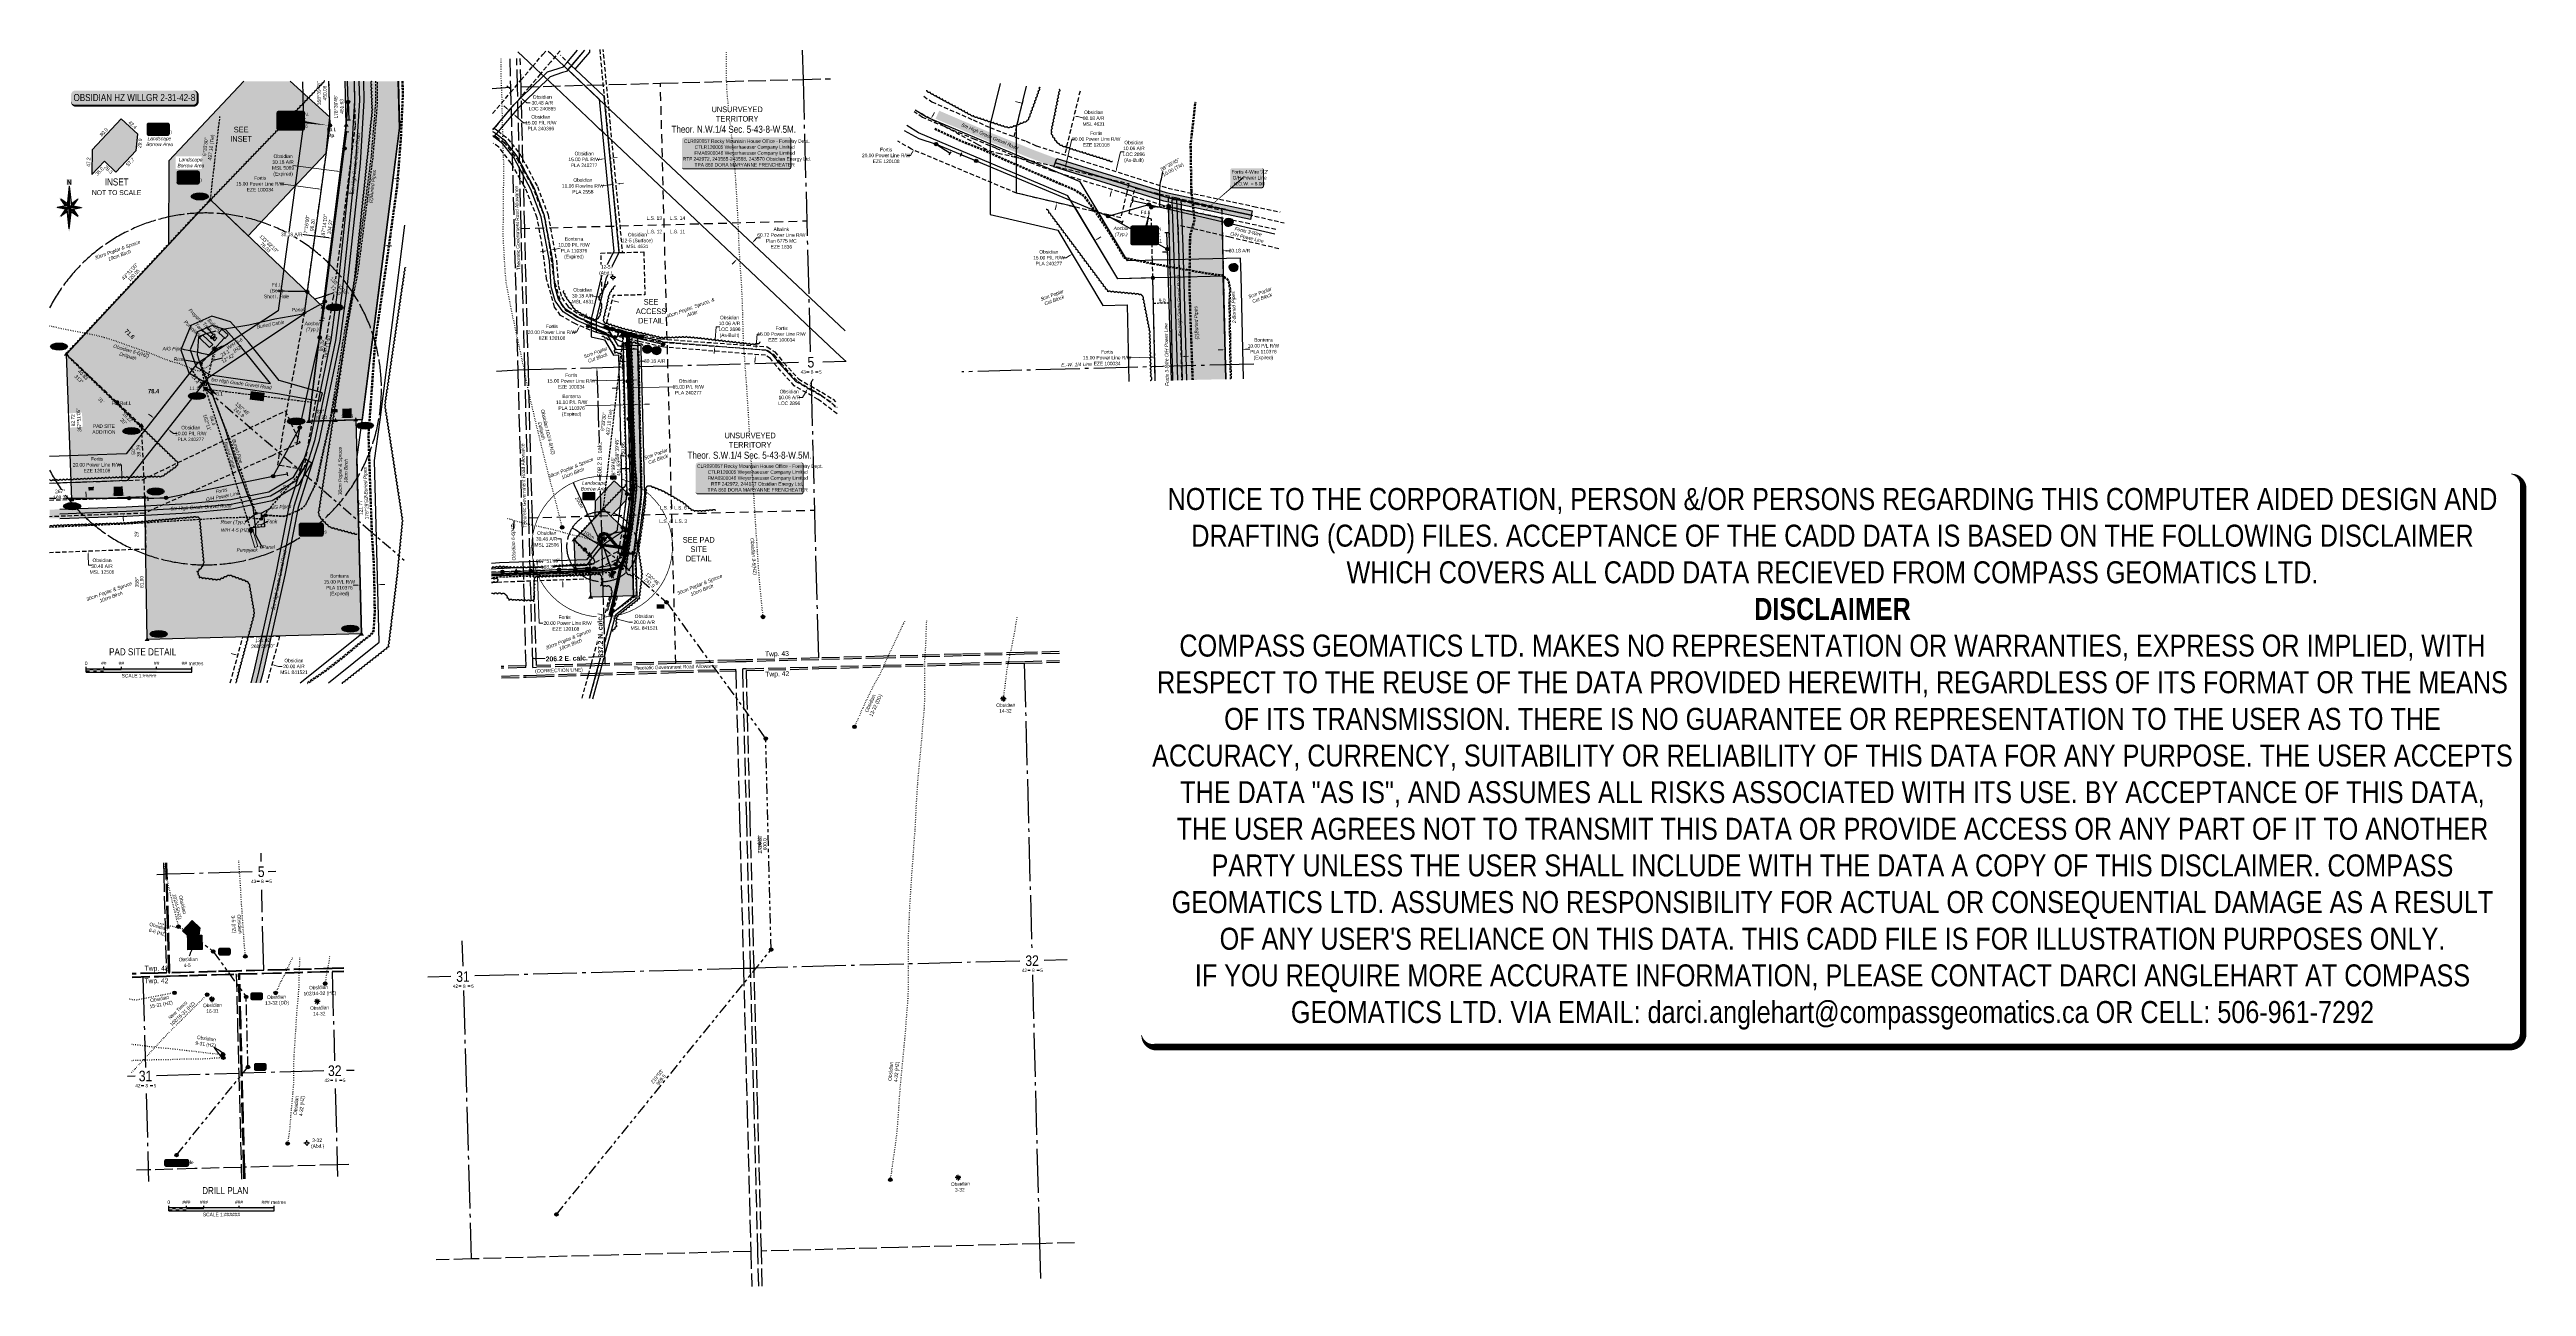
# Model space of a CAD drawing. Extents: x 624559 to 631602, y 5835336 to 5838851.
import ezdxf
from ezdxf.enums import TextEntityAlignment as Align

# ---------------------------------------------------------------- set-up
doc = ezdxf.new("R2010")
doc.units = 0
doc.header["$LTSCALE"] = 5
for name, pattern in [('0', [1, 1, 0]), ('foc-ACCESSROAD', [3.75, 2.5, -1.25]), ('foc-BUFFER', [16.75, 15, -1.75]), ('foc-COORDS', [16.75, 15, -1.75]), ('foc-DOT', [1, 0.2, -0.8]), ('foc-DRILLPATH', [14.75, 6, -1.75, 1.75, -1.75, 1.75, -1.75]), ('foc-FLOWLINE', [3.75, 2.5, -1.25]), ('foc-LSD', [8, 5, -3]), ('foc-QUARTERLINE', [33, 25, -3, 2, -3]), ('foc-TIELINE', [1.875, 1.25, -0.625]), ('foc-UNSURVEYED', [12.5, 10, -2.5]), ('POWERLINE5', [7.8, 2.4, -0.6, 0.6, -0.6, 0.6, -0.6, 2.4]), ('UG_PIPE', [1.875, 1.25, -0.625])]:
    doc.linetypes.add(name, pattern=pattern)
for name, color, linetype in [('10', 1, 'Continuous'), ('9', 3, 'Continuous'), ('ABADATA-DRILL', 8, 'foc-DOT'), ('ABADATA-DRILL-T', 8, 'Continuous'), ('AS-CABLE', 224, 'foc-CABLE'), ('AS-PIPE-AG', 44, 'Continuous'), ('AS-PIPE-UG', 44, 'UG_PIPE'), ('AS-PIPE-UG-T', 44, 'Continuous'), ('AS-POWER', 104, 'foc-POWER'), ('AS-POWER-EXISTING', 72, 'POWERLINE5'), ('AS-POWER-T', 104, 'Continuous'), ('AS-ROADS', 254, 'Continuous'), ('AS-SURFACE IMPACT', 7, 'Continuous'), ('AS-SYMBOL', 7, 'Continuous'), ('AS-UNDERLAY-H', 141, 'Continuous'), ('AUX-BUFFER', 7, 'foc-BUFFER'), ('C-AR', 13, 'foc-ACCESSROAD'), ('C-RW', 13, 'Continuous'), ('C-SYMBOL', 7, 'Continuous'), ('C-WS', 13, 'foc-ACCESSROAD'), ('CG-NORTH', 7, 'Continuous'), ('CG-NOTES', 7, 'Continuous'), ('D-TXT', 6, 'Continuous'), ('DETAIL-T', 7, 'Continuous'), ('DRILL-T', 8, 'Continuous'), ('F-EZE', 190, 'foc-FLOWLINE'), ('F-RW', 190, 'Continuous'), ('F-WS-S', 190, 'Continuous'), ('L-2', 7, 'Continuous'), ('L-BD', 7, 'Continuous'), ('L-DETAIL-T', 3, 'Continuous'), ('L-MON', 1, 'Continuous'), ('L-ROAD-T', 7, 'Continuous'), ('L-SECLBL', 7, 'Continuous'), ('L-SECQ', 8, 'foc-QUARTERLINE'), ('L-SECTION-LSD', 7, 'foc-LSD'), ('L-TIE', 7, 'foc-TIELINE'), ('L-UNS-T', 3, 'Continuous'), ('L-USEC', 7, 'foc-UNSURVEYED'), ('P-CROSSINGS', 250, 'Continuous'), ('P-ELEVATION', 7, 'Continuous'), ('P-OFFSETS', 7, 'foc-COORDS'), ('P-PDRILLPATH', 12, 'foc-DRILLPATH'), ('P-PROPOSED', 10, 'Continuous'), ('P-PROPOSED-H', 21, 'Continuous'), ('P-TEMP-BLOCKS', 250, 'Continuous'), ('P-TEMP-H', 41, 'Continuous'), ('P-TEMP_BORROW PIT', 46, 'Continuous'), ('P-TXT', 4, 'Continuous'), ('T-BUSH', 110, '0'), ('T-BUSH-T', 110, 'Continuous'), ('T-EXISTING TFA-T', 220, 'Continuous'), ('T-TIE', 201, 'foc-TIELINE')]:
    doc.layers.add(name, color=color, linetype=linetype)
for name, color, linetype, lineweight in [('C-AR-T', 13, 'Continuous', 9), ('C-RW-T', 13, 'Continuous', 9), ('C-WS-T', 13, 'Continuous', 9), ('F-EZE-T', 190, 'Continuous', 9), ('F-RW-T', 190, 'Continuous', 9), ('T-TEXT', 48, 'Continuous', 18), ('T-TIE-T', 201, 'Continuous', 18)]:
    doc.layers.add(name, color=color, linetype=linetype, lineweight=lineweight)
doc.layers.add('DISCLAIMER', color=7, linetype='Continuous', plot=False)
doc.styles.add('100L', font='ARIALN.TTF', dxfattribs={"height": 11})
doc.styles.add('175L', font='ARIALN.TTF', dxfattribs={"height": 20})
doc.styles.add('80', font='ARIALN.TTF', dxfattribs={"height": 10})
doc.styles.add('80CG', font='ARIALN.TTF', dxfattribs={"height": 10})
doc.styles.add('80L', font='ARIALN.TTF', dxfattribs={"height": 10})
doc.styles.add('80LS', font='ARIALNI.TTF', dxfattribs={"height": 10})
doc.styles.add('BOLD', font='ARIALNB.TTF')
doc.styles.add('Crossing', font='ARIALN.TTF', dxfattribs={"height": 10})
doc.styles.add('ELEVATION', font='ARIALN.TTF', dxfattribs={"height": 2.5})
doc.styles.add('foc-LtypeFont', font='ARIALN.TTF', dxfattribs={"height": 7.35})
doc.styles.add('SIMPLEX', font='ARIALN.TTF')
doc.linetypes.add('foc-CABLE', pattern='A,2,-1,["C",foc-LtypeFont,S=0.2,R=0,X=-0.625,Y=-0.75],-1.24,8', length=12.24)
doc.linetypes.add('foc-POWER', pattern='A,6,-1,["P",foc-LtypeFont,S=0.2,R=0,X=-0.625,Y=-0.75],-1.24,4', length=12.24)
doc.dimstyles.new('CG2011', dxfattribs={"dimscale": 5, "dimtxt": 9, "dimasz": 2, "dimexe": 0.2, "dimexo": 0.0625, "dimgap": 0.5, "dimtad": 0, "dimtih": 1, "dimtoh": 1, "dimzin": 0, "dimdsep": 46, "dimtxsty": '80CG', "dimcen": 0.1, "dimse1": 1, "dimse2": 1, "dimclrd": 256, "dimclrt": 256, "dimaunit": 1, "dimadec": 4, "dimazin": 0, "dimtfac": 0.06, "dimtofl": 0, "dimtmove": 0, "dimatfit": 1, "dimfxl": 0.2, "dimtolj": 1, "dimtzin": 0, "dimlwd": -1, "dimarcsym": 0})
doc.dimstyles.new('Compass 5 000', dxfattribs={"dimscale": 5, "dimtxt": 9, "dimasz": 2, "dimexe": 0.2, "dimexo": 0.0625, "dimgap": 0.5, "dimtad": 0, "dimtih": 1, "dimtoh": 1, "dimzin": 0, "dimdsep": 46, "dimtxsty": '80CG', "dimcen": 0.1, "dimse1": 1, "dimse2": 1, "dimclrd": 256, "dimclrt": 256, "dimaunit": 1, "dimadec": 4, "dimazin": 0, "dimtfac": 0.06, "dimtofl": 0, "dimtmove": 0, "dimatfit": 1, "dimfxl": 0.2, "dimtolj": 1, "dimtzin": 0, "dimlwd": -1, "dimarcsym": 0})

# ---------------------------------------------------------------- blocks, each defined once
blk = doc.blocks.new('L-SECLBL')
at = {"layer": '9', "color": 7}
for p, q in [((-5.1, -27.8), (-12.3, -27.8)), ((20.7, -27.8), (13.5, -27.8))]:
    blk.add_line(p, q, dxfattribs=at)
at = {"layer": '10', "color": 2, "style": 'SIMPLEX'}
blk.add_attdef('SEC', text='', height=30, dxfattribs=at).set_placement((0, 0), align=Align.MIDDLE)
at = {"layer": '10', "color": 5, "style": '80L'}
blk.add_attdef('TWP', text='', height=9.5, dxfattribs=at).set_placement((-14.4, -27.4), align=Align.MIDDLE_RIGHT)
blk.add_attdef('RGE', text='', height=9.5, dxfattribs=at).set_placement((3.6, -27.4), align=Align.MIDDLE_CENTER)
blk.add_attdef('MER', text='', height=9.5, dxfattribs=at).set_placement((23.2, -27.4), align=Align.MIDDLE_LEFT)
blk = doc.blocks.new('LABEL_ROAD_THEORETIC')
at = {"layer": 'L-ROAD-T', "style": '80L'}
blk.add_text('Theoretic Government Road Allowance', height=10, dxfattribs=at).set_placement((0, 0), align=Align.MIDDLE_CENTER)
blk = doc.blocks.new('RISER')
h = blk.add_hatch(color=255)
h.dxf.hatch_style = 1
edge = h.paths.add_edge_path()
edge.add_arc((0, 0), 0.7, 0, 360)
blk.add_hatch(color=48).paths.add_polyline_path([(0.6, -0.2), (-0.6, -0.2, 0.774597)])
at = {"color": 48}
blk.add_line((-0.6, -0.2), (0.6, -0.2), dxfattribs=at)
blk.add_circle((0, 0), 0.6, dxfattribs=at)
blk = doc.blocks.new('GAS')
h = blk.add_hatch(color=255)
h.dxf.hatch_style = 1
edge = h.paths.add_edge_path()
edge.add_arc((0, 0), 0.9, 0, 360)
for p, q in [((-0.8, 0), (-1.6, 0)), ((-0.6, 0.6), (-1.1, 1.1)), ((0, 0.8), (0, 1.6)), ((0.6, 0.6), (1.1, 1.1)), ((1.6, 0), (0.8, 0)), ((-0.6, -0.6), (-1.1, -1.1)), ((0, -0.8), (0, -1.6)), ((1.1, -1.1), (0.6, -0.6))]:
    blk.add_line(p, q)
blk.add_circle((0, 0), 0.8)
blk = doc.blocks.new('POWERPOLE')
h = blk.add_hatch(color=255)
edge = h.paths.add_edge_path()
edge.add_arc((0, 0), 0.96, 0, 360)
at = {"linetype": 'Continuous'}
for p, q in [((0.7, -0.7), (-0.7, 0.7)), ((-0.7, -0.7), (0.7, 0.7))]:
    blk.add_line(p, q, dxfattribs=at)
blk.add_circle((0, 0), 0.96, dxfattribs=at)
blk = doc.blocks.new('fdia')
at = {"color": 255, "const_width": 1}
blk.add_lwpolyline([(-0.5, 0, 1), (0.5, 0, 1)], format="xyb", close=True, dxfattribs=at)
blk = doc.blocks.new('Fdiaa')
blk.add_blockref('fdia', (0, 0))
blk = doc.blocks.new('fdib')
at = {"color": 1, "const_width": 1.6}
blk.add_lwpolyline([(-0.4, 0, 1), (0.4, 0, 1)], format="xyb", close=True, dxfattribs=at)
at = {"color": 1}
blk.add_circle((0, 0), 0.8, dxfattribs=at)
blk = doc.blocks.new('Fdibb')
blk.add_blockref('fdib', (0, 0))
blk = doc.blocks.new('fdicc')
for name in ['Fdibb', 'Fdiaa']:
    blk.add_blockref(name, (0, 0))
blk = doc.blocks.new('FDI')
blk.add_blockref('fdicc', (0, 0))
blk = doc.blocks.new('STRIA')
blk.add_hatch(color=255).paths.add_polyline_path([(0, 1.5), (-1.5, -0.9), (1.4, -0.9)])
blk = doc.blocks.new('STRIAA')
blk.add_blockref('STRIA', (0, 0))
blk = doc.blocks.new('STRIB')
at = {"color": 1}
blk.add_solid([(-1.1, -0.7), (0, 1.1), (1, -0.7)], dxfattribs=at)
blk = doc.blocks.new('STRIBB')
blk.add_blockref('STRIB', (0, 0))
blk = doc.blocks.new('STRICC')
for name in ['STRIAA', 'STRIBB']:
    blk.add_blockref(name, (0, 0))
blk = doc.blocks.new('fdspike')
blk.add_blockref('STRICC', (0, 0))
blk = doc.blocks.new('TRIA')
blk.add_hatch(color=255).paths.add_polyline_path([(0, 1.5), (-1.5, -0.9), (1.4, -0.9)])
blk = doc.blocks.new('TRIAA')
blk.add_blockref('TRIA', (0, 0))
blk = doc.blocks.new('TRIB')
at = {"color": 1}
blk.add_lwpolyline([(-1.1, -0.7), (0, 1.1), (1, -0.7)], close=True, dxfattribs=at)
blk = doc.blocks.new('TRIBB')
blk.add_blockref('TRIB', (0, 0))
blk = doc.blocks.new('TRICC')
for name in ['TRIAA', 'TRIBB']:
    blk.add_blockref(name, (0, 0))
blk = doc.blocks.new('plspike')
blk.add_blockref('TRICC', (0, 0))
blk = doc.blocks.new('WC')
at = {"layer": 'L-MON'}
h = blk.add_hatch(color=255, dxfattribs=at)
h.dxf.hatch_style = 1
edge = h.paths.add_edge_path()
edge.add_arc((0, 0), 0.9, 0, 360)
at = {"layer": 'L-MON', "color": 240, "flags": 128}
for points in [[(-0.6, 0.5), (-1.2, 1.1)], [(0.5, 0.6), (1.1, 1.2)], [(-1.2, -1.2), (-0.6, -0.6)], [(1.2, -1.2), (0.6, -0.6)]]:
    blk.add_lwpolyline(points, dxfattribs=at)
at = {"layer": 'L-MON', "color": 240}
for radius in [0.8, 0.373]:
    blk.add_circle((0, 0), radius, dxfattribs=at)
blk = doc.blocks.new('TEMP')
h = blk.add_hatch(color=255)
h.dxf.hatch_style = 1
h.paths.add_polyline_path([(0, 0.3), (-0.7, 1.2), (-0.7, 0.7), (-1.2, 0.7), (-0.3, 0), (-1.2, -0.7), (-0.7, -0.7), (-0.7, -1.2), (0, -0.3), (0.7, -1.2), (0.7, -0.7), (1.2, -0.7), (0.3, 0), (1.2, 0.7), (0.7, 0.7), (0.7, 1.2)])
h.paths.add_polyline_path([(0.6, 0.8), (0.6, 0.6), (0.8, 0.6), (0.1, 0), (0.8, -0.6), (0.6, -0.6), (0.6, -0.8), (0, -0.1), (-0.6, -0.8), (-0.6, -0.6), (-0.8, -0.6), (-0.1, 0), (-0.8, 0.6), (-0.6, 0.6), (-0.6, 0.8), (0, 0.1)], flags=16)
h = blk.add_hatch(color=1)
h.dxf.hatch_style = 1
h.paths.add_polyline_path([(0, 0.1), (-0.6, 0.8), (-0.6, 0.6), (-0.8, 0.6), (-0.1, 0), (-0.8, -0.6), (-0.6, -0.6), (-0.6, -0.8), (0, -0.1), (0.6, -0.8), (0.6, -0.6), (0.8, -0.6), (0.1, 0), (0.8, 0.6), (0.6, 0.6), (0.6, 0.8)])
at = {"color": 1}
for p, q in [((-0.1, 0), (0.1, 0)), ((0, 0.1), (0, -0.1))]:
    blk.add_line(p, q, dxfattribs=at)
at = {"color": 255, "flags": 128}
blk.add_lwpolyline([(-0.3, 0), (-1.2, 0.7), (-0.7, 0.7), (-0.7, 1.2), (0, 0.3), (0.7, 1.2), (0.7, 0.7), (1.2, 0.7), (0.3, 0), (1.2, -0.7), (0.7, -0.7), (0.7, -1.2), (0, -0.3), (-0.7, -1.2), (-0.7, -0.7), (-1.2, -0.7)], close=True, dxfattribs=at)
at = {"color": 1, "flags": 128}
blk.add_lwpolyline([(-0.1, 0), (-0.8, 0.6), (-0.6, 0.6), (-0.6, 0.8), (0, 0.1), (0.6, 0.8), (0.6, 0.6), (0.8, 0.6), (0.1, 0), (0.8, -0.6), (0.6, -0.6), (0.6, -0.8), (0, -0.1), (-0.6, -0.8), (-0.6, -0.6), (-0.8, -0.6)], close=True, dxfattribs=at)
blk = doc.blocks.new('*U63')
at = {"color": 72}
blk.add_line((-1.1, 0), (1.1, 0), dxfattribs=at)
at = {"layer": 'AS-SYMBOL', "color": 72, "flags": 128}
blk.add_lwpolyline([(-0.3, 10.1), (0, 0)], dxfattribs=at)
blk = doc.blocks.new('*U112')
at = {"color": 72}
blk.add_line((1.1, -0.2), (-1.1, 0.2), dxfattribs=at)
at = {"layer": 'AS-SYMBOL', "color": 72, "flags": 128}
blk.add_lwpolyline([(-1.4, -9.5), (0, 0)], dxfattribs=at)
blk = doc.blocks.new('*U111')
at = {"color": 72}
blk.add_line((-1.1, 0.1), (1.1, -0.1), dxfattribs=at)
at = {"layer": 'AS-SYMBOL', "color": 72, "flags": 128}
blk.add_lwpolyline([(1.2, 9.4), (0, 0)], dxfattribs=at)
blk = doc.blocks.new('*U110')
at = {"color": 72}
blk.add_line((1.1, -0.1), (-1.1, 0.1), dxfattribs=at)
at = {"layer": 'AS-SYMBOL', "color": 72, "flags": 128}
blk.add_lwpolyline([(-1, -9.6), (0, 0)], dxfattribs=at)
blk = doc.blocks.new('*U113')
at = {"color": 72}
blk.add_line((-1.1, 0.2), (1.1, -0.2), dxfattribs=at)
at = {"layer": 'AS-SYMBOL', "color": 72, "flags": 128}
blk.add_lwpolyline([(1.7, 8.6), (0, 0)], dxfattribs=at)
blk = doc.blocks.new('*D54')
at = {"layer": 'P-TXT', "transparency": 16777216}
for p, q in [((625351.7, 5838315.8), (625275.2, 5838325.6)), ((625521.4, 5838294.2), (625531.3, 5838293))]:
    blk.add_line(p, q, dxfattribs=at)
for points in [[(625351.9, 5838317.5), (625351.5, 5838314.2), (625361.6, 5838314.6)], [(625521.6, 5838295.9), (625521.1, 5838292.6), (625511.4, 5838295.5)]]:
    blk.add_solid(points, dxfattribs=at)
at = {"layer": 'P-TXT', "transparency": 16777216, "insert": (625247.5, 5838325.6), "char_height": 10, "attachment_point": 5, "style": '80CG', "bg_fill": 3, "box_fill_scale": 1.1, "bg_fill_color": 256, "bg_fill_true_color": 13158600, "bg_fill_transparency": 0}
blk.add_mtext('\\A1;30.18 A/R', dxfattribs=at)
blk = doc.blocks.new('*D56')
at = {"layer": 'P-OFFSETS', "transparency": 16777216}
for p, q in [((626115.5, 5837936.3), (626121.4, 5837733)), ((626130.1, 5837438.1), (626124.1, 5837641.4))]:
    blk.add_line(p, q, dxfattribs=at)
blk.add_solid([(626117.1, 5837936.3), (626113.8, 5837936.2), (626115.2, 5837946.3)], dxfattribs=at)
at = {"layer": 'P-OFFSETS', "transparency": 16777216, "insert": (626122.8, 5837687.2), "char_height": 10, "attachment_point": 5, "rotation": 90, "style": '80CG'}
blk.add_mtext('\\A1;{\\H1.2x;508.2 S. calc.}', dxfattribs=at)
blk = doc.blocks.new('_None')
blk = doc.blocks.new('*U60')
h = blk.add_hatch(color=255)
edge = h.paths.add_edge_path()
edge.add_line((-84, -11.5), (84, -11.5))
edge.add_arc((84, -5.5), 6, 270, 360)
edge.add_line((90, -5.5), (90, 4))
edge.add_arc((84, 4), 6, 0, 90)
edge.add_line((84, 10), (-84, 10))
edge.add_arc((-84, 4), 6, 90, 180)
edge.add_line((-90, 4), (-90, -5.5))
edge.add_arc((-84, -5.5), 6, 180, 270)
at = {"color": 14, "flags": 128}
blk.add_lwpolyline([(-84, -11.5, 3, 3, 0), (84, -11.5, 3, 3, 0.414214), (90, -5.5, 3, 3, 0), (90, 4, 3, 0, 0.414214), (84, 10, 0, 0, 0), (-84, 10, 0, 0, 0.414214), (-90, 4, 0, 0, 0), (-90, -5.5, 0, 3, 0.414214)], format="xyseb", close=True, dxfattribs=at)
at = {"insert": (0, 0), "char_height": 10, "attachment_point": 5, "style": '80'}
blk.add_mtext_dynamic_manual_height_columns('{\\C14;OBSIDIAN HZ WILLGR 2-31-42-8}', width=412.226, gutter_width=45, heights=[0], dxfattribs=at)
blk = doc.blocks.new('NORTH')
h = blk.add_hatch(color=141)
h.dxf.hatch_style = 1
edge = h.paths.add_edge_path()
edge.add_line((-2, 98), (-11, 98))
edge.add_line((-11, 98), (-11, 125))
edge.add_line((-11, 125), (11, 125))
edge.add_line((11, 125), (11, 98))
edge.add_line((11, 98), (2, 98))
edge.add_line((2, 98), (10, 23))
edge.add_line((10, 23), (40, 43))
edge.add_arc((41, 41), 2, -34, 124, ccw=False)
edge.add_line((43, 40), (22, 9))
edge.add_line((22, 9), (58, 2))
edge.add_arc((58, 0), 2, -78.6499, 78.6499, ccw=False)
edge.add_line((58, -2), (22, -9))
edge.add_line((22, -9), (43, -40))
edge.add_arc((41, -41), 2, -124, 34, ccw=False)
edge.add_line((40, -43), (10, -23))
edge.add_line((10, -23), (2, -103))
edge.add_arc((0, -102), 2, 186, 354, ccw=False)
edge.add_line((-2, -103), (-10, -23))
edge.add_line((-10, -23), (-40, -43))
edge.add_arc((-41, -41), 2, 146, 304, ccw=False)
edge.add_line((-43, -40), (-22, -9))
edge.add_line((-22, -9), (-58, -2))
edge.add_arc((-58, 0), 2, 101.3501, 258.6499, ccw=False)
edge.add_line((-58, 2), (-22, 9))
edge.add_line((-22, 9), (-43, 40))
edge.add_arc((-41, 41), 2, 56, 214, ccw=False)
edge.add_line((-40, 43), (-10, 23))
edge.add_line((-10, 23), (-2, 98))
at = {"linetype": 'Continuous'}
for points in [[(0, 0), (-53, 0), (-9, -9)], [(-37, 37), (-17, 7), (-9, 9)], [(0, 93), (-9, 9), (0, 0)], [(9, 9), (0, 0), (53, 0)], [(9, -9), (0, 0), (0, -93)], [(37, 37), (8, 17), (9, 9)], [(-8, -17), (-9, -9), (-37, -37)], [(17, -7), (9, -9), (37, -37)]]:
    blk.add_hatch(color=14, dxfattribs=at).paths.add_polyline_path(points)
at = {"color": 14, "linetype": 'Continuous'}
for p, q in [((-9, 9), (-53, 0)), ((0, 0), (-53, 0)), ((0, 0), (-37, 37)), ((-17, 7), (-37, 37)), ((-8, 17), (-37, 37)), ((0, 0), (-37, -37)), ((0, 93), (-9, 9)), ((0, 93), (0, 0)), ((0, 93), (9, 9)), ((0, 0), (37, 37)), ((0, 0), (37, -37)), ((0, -93), (0, 0)), ((0, 0), (53, 0)), ((8, 17), (37, 37)), ((9, 9), (53, 0)), ((17, 7), (37, 37)), ((-9, -9), (-53, 0)), ((-17, -7), (-37, -37)), ((-8, -17), (-37, -37)), ((0, -93), (-9, -9)), ((0, -93), (9, -9)), ((8, -17), (37, -37)), ((9, -9), (53, 0)), ((17, -7), (17, -7)), ((17, -7), (37, -37))]:
    blk.add_line(p, q, dxfattribs=at)
at = {"color": 14, "style": 'BOLD'}
blk.add_text('N', height=21.1, dxfattribs=at).set_placement((0, 111), align=Align.MIDDLE_CENTER)
blk = doc.blocks.new('*U47')
at = {"color": 0}
for p, q in [((-150, 0), (-150, 15)), ((-150, 10), (150.2, 10)), ((-150, 0), (150.2, 0)), ((-100, 10), (-100, 15)), ((-50, 10), (-50, 15)), ((50, 10), (50, 15)), ((150.2, 0), (150.2, 15))]:
    blk.add_line(p, q, dxfattribs=at)
for points in [[(-150, 5), (-140, 5), (-150, 0), (-140, 0)], [(-140, 10), (-130, 10), (-140, 5), (-130, 5)], [(-130, 5), (-120, 5), (-130, 0), (-120, 0)], [(-120, 10), (-110, 10), (-120, 5), (-110, 5)], [(-110, 5), (-100, 5), (-110, 0), (-100, 0)], [(-100, 10), (-50, 10), (-100, 5), (-50, 5)], [(-50, 5), (50, 5), (-50, 0), (50, 0)], [(50, 10), (150.2, 10), (50, 5), (150.2, 5)]]:
    blk.add_solid(points, dxfattribs=at)
at = {"color": 0, "style": '80'}
blk.add_text('metres', height=10, dxfattribs=at).set_placement((162.2, 20), align=Align.CENTER)
at = {"color": 0, "char_height": 10, "style": '80'}
for s, insert, attachment_point in [('0', (-150, 30.2), 2), ('##', (-100, 30.2), 2), ('##', (-50, 30.2), 2), ('##', (50, 30.2), 2), ('##', (136.7, 30.2), 3), ('SCALE 1:#####', (0.1, -5), 2)]:
    blk.add_mtext(s, dxfattribs=dict(at, insert=insert, attachment_point=attachment_point))
blk = doc.blocks.new('we')
at = {"layer": 'P-ELEVATION'}
h = blk.add_hatch(color=111, dxfattribs=at)
h.dxf.hatch_style = 1
edge = h.paths.add_edge_path()
edge.add_ellipse((0, 0), major_axis=(-24.4, 0), ratio=0.410256, start_angle=0, end_angle=360)
at = {"layer": 'P-ELEVATION', "color": 7, "flags": 128}
blk.add_lwpolyline([(0, 0, 12.5, 0, 0), (-12.4, -6.4, 0, 0, 0)], format="xyseb", dxfattribs=at)
at = {"layer": 'P-ELEVATION', "color": 7}
blk.add_ellipse((0, 0), major_axis=(-24.4, 0), ratio=0.410256, dxfattribs=at)
at = {"layer": 'P-ELEVATION', "style": '80'}
blk.add_attdef('ELEVATION', text='', height=10, dxfattribs=at).set_placement((0, 0), align=Align.MIDDLE_CENTER)
blk = doc.blocks.new('*U59')
h = blk.add_hatch(color=255)
edge = h.paths.add_edge_path()
edge.add_line((-146.5, -45.5), (146.5, -45.5))
edge.add_arc((146.5, -39.5), 6, 270, 360)
edge.add_line((152.5, -39.5), (152.5, 38))
edge.add_arc((146.5, 38), 6, 0, 90)
edge.add_line((146.5, 44), (-146.5, 44))
edge.add_arc((-146.5, 38), 6, 90, 180)
edge.add_line((-152.5, 38), (-152.5, -39.5))
edge.add_arc((-146.5, -39.5), 6, 180, 270)
at = {"color": 44, "flags": 128}
blk.add_lwpolyline([(-146.5, -45.5, 3, 3, 0), (146.5, -45.5, 3, 3, 0.414214), (152.5, -39.5, 3, 3, 0), (152.5, 38, 3, 0, 0.414214), (146.5, 44, 0, 0, 0), (-146.5, 44, 0, 0, 0.414214), (-152.5, 38, 0, 0, 0), (-152.5, -39.5, 0, 3, 0.414214)], format="xyseb", close=True, dxfattribs=at)
at = {"color": 44, "style": '80'}
blk.add_attdef('ENTER_TEXT_001', (-36, -5), '', height=10, dxfattribs=at)
blk = doc.blocks.new('*U58')
h = blk.add_hatch(color=255)
edge = h.paths.add_edge_path()
edge.add_line((-149, -45.5), (149, -45.5))
edge.add_arc((149, -39.5), 6, 270, 360)
edge.add_line((155, -39.5), (155, 38))
edge.add_arc((149, 38), 6, 0, 90)
edge.add_line((149, 44), (-149, 44))
edge.add_arc((-149, 38), 6, 90, 180)
edge.add_line((-155, 38), (-155, -39.5))
edge.add_arc((-149, -39.5), 6, 180, 270)
at = {"color": 44, "flags": 128}
blk.add_lwpolyline([(-149, -45.5, 3, 3, 0), (149, -45.5, 3, 3, 0.414214), (155, -39.5, 3, 3, 0), (155, 38, 3, 0, 0.414214), (149, 44, 0, 0, 0), (-149, 44, 0, 0, 0.414214), (-155, 38, 0, 0, 0), (-155, -39.5, 0, 3, 0.414214)], format="xyseb", close=True, dxfattribs=at)
at = {"color": 44, "style": '80'}
blk.add_attdef('ENTER_TEXT_001', (-36, -5), '', height=10, dxfattribs=at)
blk = doc.blocks.new('*U61')
h = blk.add_hatch(color=50)
edge = h.paths.add_edge_path()
edge.add_line((-29, -20), (29, -20))
edge.add_arc((29, -14), 6, 270, 360)
edge.add_line((35, -14), (35, 12.5))
edge.add_arc((29, 12.5), 6, 0, 90)
edge.add_line((29, 18.5), (-29, 18.5))
edge.add_arc((-29, 12.5), 6, 90, 180)
edge.add_line((-35, 12.5), (-35, -14))
edge.add_arc((-29, -14), 6, 180, 270)
at = {"color": 240, "flags": 128}
blk.add_lwpolyline([(-29, -20, 3, 3, 0), (29, -20, 3, 3, 0.414214), (35, -14, 3, 3, 0), (35, 12.5, 3, 0, 0.414214), (29, 18.5, 0, 0, 0), (-29, 18.5, 0, 0, 0.414214), (-35, 12.5, 0, 0, 0), (-35, -14, 0, 3, 0.414214)], format="xyseb", close=True, dxfattribs=at)
at = {"color": 240, "style": '80'}
blk.add_attdef('ENTER_TEXT_001', (-26.8, -4.9), '', height=10, dxfattribs=at)
blk = doc.blocks.new('BH-Existing')
at = {"layer": 'ABADATA-DRILL-T'}
h = blk.add_hatch(color=256, dxfattribs=at)
h.dxf.hatch_style = 1
edge = h.paths.add_edge_path()
edge.add_arc((0, 0), 0.5, 0, 360)
blk.add_circle((0, 0), 0.5, dxfattribs=at)
blk = doc.blocks.new('*D62')
at = {"layer": 'P-TXT', "transparency": 16777216}
for p, q in [((626192, 5837964.5), (626182, 5837964.2)), ((626242.1, 5837965.7), (626252.2, 5837965.9))]:
    blk.add_line(p, q, dxfattribs=at)
for points in [[(626192, 5837966.1), (626192.1, 5837962.8), (626202, 5837964.7)], [(626242.1, 5837967.3), (626242.2, 5837964), (626232.1, 5837965.4)]]:
    blk.add_solid(points, dxfattribs=at)
at = {"layer": 'P-TXT', "transparency": 16777216, "insert": (626279.8, 5837965.9), "char_height": 10, "attachment_point": 5, "style": '80CG'}
blk.add_mtext('\\A1;30.18 A/R', dxfattribs=at)
blk = doc.blocks.new('xing2')
h = blk.add_hatch(color=50)
h.dxf.hatch_style = 1
edge = h.paths.add_edge_path()
edge.add_ellipse((0, 0), major_axis=(-12.5, 0), ratio=0.816297, start_angle=0, end_angle=360)
h = blk.add_hatch(color=250)
h.dxf.hatch_style = 1
edge = h.paths.add_edge_path()
edge.add_ellipse((0, -2), major_axis=(-12.5, 0), ratio=0.816297, start_angle=0, end_angle=180)
edge.add_line((12.5, -2), (12.5, 0))
edge.add_ellipse((0, 0), major_axis=(-12.5, 0), ratio=0.816297, start_angle=0, end_angle=180, ccw=False)
edge.add_line((-12.5, 0), (-12.5, -2))
at = {"color": 250}
blk.add_ellipse((0, 0), major_axis=(-12.5, 0), ratio=0.816297, dxfattribs=at)
blk.add_ellipse((0, -2), major_axis=(-12.5, 0), ratio=0.816297, start_param=0, end_param=3.141593, dxfattribs=at)
at = {"color": 250, "style": 'Crossing'}
blk.add_attdef('CROSSING', text='', height=9, dxfattribs=at).set_placement((0.1, 0), align=Align.MIDDLE_CENTER)
at = {"color": 250, "style": 'Crossing', "flags": 1}
for tag, p in [('DESCRIPTION', (0.1, -25.8)), ('LOCATION', (0.1, -39.3)), ('DWG_REF', (0.1, -52.8)), ('OWNER', (0.1, -12.5))]:
    blk.add_attdef(tag, text='', height=9, dxfattribs=at).set_placement(p, align=Align.MIDDLE_CENTER)
blk = doc.blocks.new('plbh')
at = {"layer": 'L-MON'}
h = blk.add_hatch(color=255, dxfattribs=at)
h.dxf.hatch_style = 1
edge = h.paths.add_edge_path()
edge.add_arc((0, 0), 1.16, 0, 360)
h = blk.add_hatch(color=256, dxfattribs=at)
h.dxf.hatch_style = 1
h.paths.add_polyline_path([(-0.96, 0, 1), (0.96, 0, 1)])
h.paths.add_polyline_path([(0.91, 0, -1), (-0.91, 0, -1)], flags=16)
h.paths.add_polyline_path([(0.45, 0, -1), (-0.45, 0, -1)], flags=0)
h = blk.add_hatch(color=256, dxfattribs=at)
h.dxf.hatch_style = 1
h.paths.add_polyline_path([(-0.45, 0, 1), (0.45, 0, 1)])
h.paths.add_polyline_path([(0.4, 0, -1), (-0.4, 0, -1)], flags=16)
at = {"layer": 'L-MON', "color": 240}
for radius in [0.96, 0.91, 0.45, 0.4]:
    blk.add_circle((0, 0), radius, dxfattribs=at)
blk = doc.blocks.new('ICP_text')
at = {"color": 14, "insert": (-10.8, -0.5), "char_height": 10, "attachment_point": 5, "style": '80L', "bg_fill": 1, "box_fill_scale": 1.15, "bg_fill_color": 255, "bg_fill_transparency": 0}
blk.add_mtext_dynamic_manual_height_columns('ICP', width=19.07, gutter_width=47.5, heights=[0], dxfattribs=at)
blk = doc.blocks.new('*U67')
at = {"color": 0}
for p, q in [((-150, 0), (-150, 15)), ((-150, 10), (150.2, 10)), ((-150, 0), (150.2, 0)), ((-100, 10), (-100, 15)), ((-50, 10), (-50, 15)), ((50, 10), (50, 15)), ((150.2, 0), (150.2, 15))]:
    blk.add_line(p, q, dxfattribs=at)
for points in [[(-150, 5), (-140, 5), (-150, 0), (-140, 0)], [(-140, 10), (-130, 10), (-140, 5), (-130, 5)], [(-130, 5), (-120, 5), (-130, 0), (-120, 0)], [(-120, 10), (-110, 10), (-120, 5), (-110, 5)], [(-110, 5), (-100, 5), (-110, 0), (-100, 0)], [(-100, 10), (-50, 10), (-100, 5), (-50, 5)], [(-50, 5), (50, 5), (-50, 0), (50, 0)], [(50, 10), (150.2, 10), (50, 5), (150.2, 5)]]:
    blk.add_solid(points, dxfattribs=at)
at = {"color": 0, "style": '80'}
blk.add_text('metres', height=10, dxfattribs=at).set_placement((162.2, 20), align=Align.CENTER)
at = {"color": 0, "char_height": 10, "style": '80'}
for s, insert, attachment_point in [('0', (-150, 30.2), 2), ('###', (-100, 30.2), 2), ('###', (-50, 30.2), 2), ('###', (50, 30.2), 2), ('###', (136.7, 30.2), 3), ('SCALE 1:######', (0.1, -5), 2)]:
    blk.add_mtext(s, dxfattribs=dict(at, insert=insert, attachment_point=attachment_point))
blk = doc.blocks.new('*U68')
h = blk.add_hatch(color=255)
edge = h.paths.add_edge_path()
edge.add_line((-29, -11.5), (29, -11.5))
edge.add_arc((29, -5.5), 6, 270, 360)
edge.add_line((35, -5.5), (35, 4))
edge.add_arc((29, 4), 6, 0, 90)
edge.add_line((29, 10), (-29, 10))
edge.add_arc((-29, 4), 6, 90, 180)
edge.add_line((-35, 4), (-35, -5.5))
edge.add_arc((-29, -5.5), 6, 180, 270)
at = {"color": 14, "flags": 128}
blk.add_lwpolyline([(-29, -11.5, 3, 3, 0), (29, -11.5, 3, 3, 0.414214), (35, -5.5, 3, 3, 0), (35, 4, 3, 0, 0.414214), (29, 10, 0, 0, 0), (-29, 10, 0, 0, 0.414214), (-35, 4, 0, 0, 0), (-35, -5.5, 0, 3, 0.414214)], format="xyseb", close=True, dxfattribs=at)
at = {"color": 14, "style": '80'}
blk.add_attdef('ENTER_TEXT_001', (-26.8, -4.9), '', height=10, dxfattribs=at)
blk = doc.blocks.new('*U69')
h = blk.add_hatch(color=255)
edge = h.paths.add_edge_path()
edge.add_line((-11.5, -11.5), (11.5, -11.5))
edge.add_arc((11.5, -5.5), 6, 270, 360)
edge.add_line((17.5, -5.5), (17.5, 4))
edge.add_arc((11.5, 4), 6, 0, 90)
edge.add_line((11.5, 10), (-11.5, 10))
edge.add_arc((-11.5, 4), 6, 90, 180)
edge.add_line((-17.5, 4), (-17.5, -5.5))
edge.add_arc((-11.5, -5.5), 6, 180, 270)
at = {"color": 14, "flags": 128}
blk.add_lwpolyline([(-11.5, -11.5, 3, 3, 0), (11.5, -11.5, 3, 3, 0.414214), (17.5, -5.5, 3, 3, 0), (17.5, 4, 3, 0, 0.414214), (11.5, 10, 0, 0, 0), (-11.5, 10, 0, 0, 0.414214), (-17.5, 4, 0, 0, 0), (-17.5, -5.5, 0, 3, 0.414214)], format="xyseb", close=True, dxfattribs=at)
at = {"color": 14, "style": '80'}
blk.add_attdef('ENTER_TEXT_001', (-26.8, -4.9), '', height=10, dxfattribs=at)
blk = doc.blocks.new('GABD')
for p, q in [((-0.8, 0), (-1.6, 0)), ((0, 0.8), (0, 1.6)), ((1.6, 0), (0.8, 0)), ((0, -0.8), (0, -1.6))]:
    blk.add_line(p, q)
blk.add_circle((0, 0), 0.8)
blk = doc.blocks.new('*U71')
h = blk.add_hatch(color=254)
edge = h.paths.add_edge_path()
edge.add_line((-34, -28.5), (34, -28.5))
edge.add_arc((34, -22.5), 6, 270, 360)
edge.add_line((40, -22.5), (40, 21))
edge.add_arc((34, 21), 6, 0, 90)
edge.add_line((34, 27), (-34, 27))
edge.add_arc((-34, 21), 6, 90, 180)
edge.add_line((-40, 21), (-40, -22.5))
edge.add_arc((-34, -22.5), 6, 180, 270)
at = {"color": 1, "flags": 128}
blk.add_lwpolyline([(-34, -28.5, 3, 3, 0), (34, -28.5, 3, 3, 0.414214), (40, -22.5, 3, 3, 0), (40, 21, 3, 0, 0.414214), (34, 27, 0, 0, 0), (-34, 27, 0, 0, 0.414214), (-40, 21, 0, 0, 0), (-40, -22.5, 0, 3, 0.414214)], format="xyseb", close=True, dxfattribs=at)
blk.add_lwpolyline([(106.8, -14.7, 0, 10, 0), (0, 0, 5, 5, 0)], format="xyseb", dxfattribs=at)
at = {"color": 1, "style": '80'}
blk.add_attdef('ENTER_TEXT_001', (-36, -5), '', height=10, dxfattribs=at)
blk = doc.blocks.new('Temporary Area')
h = blk.add_hatch(color=191)
h.dxf.hatch_style = 1
h.paths.add_polyline_path([(-16.8, -9.4), (16.3, -9.4), (16.3, 9.1), (-16.8, 9.1)])
at = {"color": 250}
for points in [[(-17, -9.6), (16.5, -9.6), (16.5, 9.3), (-17, 9.3)], [(-16.9, -9.5), (16.4, -9.5), (16.4, 9.2), (-16.9, 9.2)]]:
    blk.add_lwpolyline(points, close=True, dxfattribs=at)
at = {"color": 250, "style": '80L'}
blk.add_attdef('TEMPORARY', text='', height=9, dxfattribs=at).set_placement((0, -0.1), align=Align.MIDDLE_CENTER)
blk = doc.blocks.new('*U72')
h = blk.add_hatch(color=191)
edge = h.paths.add_edge_path()
edge.add_line((-26.5, -20.4), (26.5, -20.4))
edge.add_arc((26.5, -14.4), 6, 270, 360)
edge.add_line((32.5, -14.4), (32.5, 12.5))
edge.add_arc((26.5, 12.5), 6, 0, 90)
edge.add_line((26.5, 18.5), (-26.5, 18.5))
edge.add_arc((-26.5, 12.5), 6, 90, 180)
edge.add_line((-32.5, 12.5), (-32.5, -14.4))
edge.add_arc((-26.5, -14.4), 6, 180, 270)
at = {"color": 250, "flags": 128}
blk.add_lwpolyline([(-26.5, -20.4, 3, 3, 0), (26.5, -20.4, 3, 3, 0.414214), (32.5, -14.4, 3, 3, 0), (32.5, 12.5, 3, 0, 0.414214), (26.5, 18.5, 0, 0, 0), (-26.5, 18.5, 0, 0, 0.414214), (-32.5, 12.5, 0, 0, 0), (-32.5, -14.4, 0, 3, 0.414214)], format="xyseb", close=True, dxfattribs=at)
at = {"flags": 128}
blk.add_lwpolyline([(-18, -10.7, 0, 7.5, 0), (0, 0, 0, 0, 0)], format="xyseb", dxfattribs=at)
at = {"color": 250}
for tag, p, height, style in [('TEMP_AREA_W1_001', (-9.2, 2.2), 12, 'BOLD'), ('ENTER_TEXT_001', (-30.7, -12.5), 9, '80')]:
    blk.add_attdef(tag, p, '', height=height, dxfattribs=dict(at, style=style))
blk = doc.blocks.new('*U73')
h = blk.add_hatch(color=191)
edge = h.paths.add_edge_path()
edge.add_line((-26.5, -18.1), (26.5, -18.1))
edge.add_arc((26.5, -12.1), 6, 270, 360)
edge.add_line((32.5, -12.1), (32.5, 12.5))
edge.add_arc((26.5, 12.5), 6, 0, 90)
edge.add_line((26.5, 18.5), (-26.5, 18.5))
edge.add_arc((-26.5, 12.5), 6, 90, 180)
edge.add_line((-32.5, 12.5), (-32.5, -12.1))
edge.add_arc((-26.5, -12.1), 6, 180, 270)
at = {"color": 250, "flags": 128}
blk.add_lwpolyline([(-26.5, -18.1, 3, 3, 0), (26.5, -18.1, 3, 3, 0.414214), (32.5, -12.1, 3, 3, 0), (32.5, 12.5, 3, 0, 0.414214), (26.5, 18.5, 0, 0, 0), (-26.5, 18.5, 0, 0, 0.414214), (-32.5, 12.5, 0, 0, 0), (-32.5, -12.1, 0, 3, 0.414214)], format="xyseb", close=True, dxfattribs=at)
at = {"flags": 128}
blk.add_lwpolyline([(-18, -10.7, 0, 7.5, 0), (0, 0, 0, 0, 0)], format="xyseb", dxfattribs=at)
at = {"color": 250}
for tag, p, height, style in [('TEMP_AREA_W1_001', (-9.2, 2.2), 12, 'BOLD'), ('ENTER_TEXT_001', (-30.7, -12.5), 9, '80')]:
    blk.add_attdef(tag, p, '', height=height, dxfattribs=dict(at, style=style))
blk = doc.blocks.new('*D79')
at = {"layer": 'C-AR-T', "transparency": 16777216}
for p, q in [((626013.7, 5837460.1), (626003.7, 5837460.1)), ((626016.5, 5837383.9), (626013.7, 5837460.1)), ((626018.4, 5837333.5), (626018.7, 5837323.5))]:
    blk.add_line(p, q, dxfattribs=at)
for points in [[(626018.2, 5837384), (626014.8, 5837383.8), (626016.9, 5837373.9)], [(626020, 5837333.5), (626016.7, 5837333.4), (626018, 5837343.5)]]:
    blk.add_solid(points, dxfattribs=at)
at = {"layer": 'C-AR-T', "transparency": 16777216, "insert": (625972.6, 5837460.1), "char_height": 10, "attachment_point": 5, "style": '80CG'}
blk.add_mtext('\\A1;Obsidian\\P30.48 A/R\\PMSL 12506', dxfattribs=at)
blk = doc.blocks.new('*D80')
at = {"layer": 'C-AR-T', "transparency": 16777216}
for p, q in [((626724.9, 5837905.6), (626729.9, 5837914.3)), ((626700.1, 5837862.3), (626690.1, 5837862.3)), ((626710, 5837879.5), (626700.1, 5837862.3))]:
    blk.add_line(p, q, dxfattribs=at)
for points in [[(626723.4, 5837906.5), (626726.3, 5837904.8), (626719.9, 5837897)], [(626708.5, 5837880.4), (626711.4, 5837878.7), (626714.9, 5837888.2)]]:
    blk.add_solid(points, dxfattribs=at)
at = {"layer": 'C-AR-T', "transparency": 16777216, "insert": (626662.2, 5837862.3), "char_height": 10, "attachment_point": 5, "style": '80CG'}
blk.add_mtext('\\A1;Obsidian\\P10.06 A/R\\PLOC 2896', dxfattribs=at)
blk = doc.blocks.new('*D81')
at = {"layer": 'C-AR-T', "transparency": 16777216}
for p, q in [((626127.6, 5837244.9), (626118, 5837247.5)), ((626166.3, 5837234.4), (626206.5, 5837223.4)), ((626206.5, 5837223.4), (626216.5, 5837223.4))]:
    blk.add_line(p, q, dxfattribs=at)
for points in [[(626128.1, 5837246.5), (626127.2, 5837243.3), (626137.3, 5837242.3)], [(626166.7, 5837236), (626165.8, 5837232.8), (626156.6, 5837237)]]:
    blk.add_solid(points, dxfattribs=at)
at = {"layer": 'C-AR-T', "transparency": 16777216, "insert": (626250, 5837223.4), "char_height": 10, "attachment_point": 5, "style": '80CG'}
blk.add_mtext('\\A1;Obsidian\\P20.00 A/R\\PMSL 841521', dxfattribs=at)
blk = doc.blocks.new('*D82')
at = {"layer": 'C-AR-T', "transparency": 16777216}
for p, q in [((626118.9, 5838147.4), (626102.8, 5838151.3)), ((626167.6, 5838135.5), (626177.4, 5838133.1))]:
    blk.add_line(p, q, dxfattribs=at)
for points in [[(626119.3, 5838149), (626118.5, 5838145.7), (626128.6, 5838145)], [(626168, 5838137.1), (626167.2, 5838133.9), (626157.9, 5838137.9)]]:
    blk.add_solid(points, dxfattribs=at)
at = {"layer": 'C-AR-T', "transparency": 16777216, "insert": (626075.1, 5838151.3), "char_height": 10, "attachment_point": 5, "style": '80CG'}
blk.add_mtext('\\A1;Obsidian\\P30.18 A/R\\PMSL 4631', dxfattribs=at)
blk = doc.blocks.new('*D83')
at = {"layer": 'C-RW-T', "transparency": 16777216}
for p, q in [((625867, 5838741.2), (625859.4, 5838747.7)), ((625905.4, 5838708.5), (625915.7, 5838699.7)), ((625915.7, 5838699.7), (625925.7, 5838699.7))]:
    blk.add_line(p, q, dxfattribs=at)
for points in [[(625868.1, 5838742.5), (625865.9, 5838739.9), (625874.6, 5838734.7)], [(625906.5, 5838709.8), (625904.3, 5838707.2), (625897.8, 5838715)]]:
    blk.add_solid(points, dxfattribs=at)
at = {"layer": 'C-RW-T', "transparency": 16777216, "insert": (625960.1, 5838699.7), "char_height": 10, "attachment_point": 5, "style": '80CG'}
blk.add_mtext('\\A1;Obsidian\\P30.48 A/R\\PLOC 240885', dxfattribs=at)
blk = doc.blocks.new('*D84')
at = {"layer": 'C-WS-T', "transparency": 16777216}
for p, q in [((626151, 5838466.3), (626126.9, 5838463.4)), ((626180.8, 5838470), (626190.7, 5838471.2))]:
    blk.add_line(p, q, dxfattribs=at)
for points in [[(626150.8, 5838468), (626151.2, 5838464.7), (626160.9, 5838467.6)], [(626180.6, 5838471.7), (626181, 5838468.3), (626170.9, 5838468.8)]]:
    blk.add_solid(points, dxfattribs=at)
at = {"layer": 'C-WS-T', "transparency": 16777216, "insert": (626075.4, 5838463.4), "char_height": 10, "attachment_point": 5, "style": '80CG'}
blk.add_mtext('\\A1;Obsidian\\P10.06 Flowline R/W\\PPLA 2558', dxfattribs=at)
blk = doc.blocks.new('*D74')
at = {"layer": 'F-EZE-T', "transparency": 16777216}
for p, q in [((626056.9, 5838047.7), (626046.9, 5838047.7)), ((626061.7, 5838056.4), (626056.9, 5838047.7)), ((626081.1, 5838091.4), (626086, 5838100.1))]:
    blk.add_line(p, q, dxfattribs=at)
for points in [[(626060.3, 5838057.3), (626063.2, 5838055.6), (626066.6, 5838065.2)], [(626079.7, 5838092.2), (626082.6, 5838090.6), (626076.3, 5838082.7)]]:
    blk.add_solid(points, dxfattribs=at)
at = {"layer": 'F-EZE-T', "transparency": 16777216, "insert": (625987.3, 5838047.7), "char_height": 10, "attachment_point": 5, "style": '80CG'}
blk.add_mtext('\\A1;Fortis\\P20.00 Power Line R/W\\PEZE 120108', dxfattribs=at)
blk = doc.blocks.new('*D75')
at = {"layer": 'F-EZE-T', "transparency": 16777216}
for p, q in [((626568.4, 5838008.9), (626571.1, 5838042.5)), ((626571.1, 5838042.5), (626581.1, 5838042.5)), ((626565.4, 5837971.8), (626564.6, 5837961.8))]:
    blk.add_line(p, q, dxfattribs=at)
for points in [[(626563.7, 5837971.9), (626567.1, 5837971.6), (626566.2, 5837981.7)], [(626566.7, 5838009), (626570.1, 5838008.7), (626567.6, 5837998.9)]]:
    blk.add_solid(points, dxfattribs=at)
at = {"layer": 'F-EZE-T', "transparency": 16777216, "insert": (626640.2, 5838042.5), "char_height": 10, "attachment_point": 5, "style": '80CG'}
blk.add_mtext('\\A1;Fortis\\P15.00 Power Line R/W\\PEZE 100034', dxfattribs=at)
blk = doc.blocks.new('*D76')
at = {"layer": 'F-RW-T', "transparency": 16777216}
for p, q in [((626563.3, 5838308.3), (626570.1, 5838315.6)), ((626570.1, 5838315.6), (626580.1, 5838315.6)), ((626507.1, 5838248.7), (626500.2, 5838241.5))]:
    blk.add_line(p, q, dxfattribs=at)
for points in [[(626505.9, 5838249.9), (626508.3, 5838247.6), (626513.9, 5838256)], [(626562, 5838309.4), (626564.5, 5838307.2), (626556.4, 5838301)]]:
    blk.add_solid(points, dxfattribs=at)
at = {"layer": 'F-RW-T', "transparency": 16777216, "insert": (626639.7, 5838315.6), "char_height": 10, "attachment_point": 5, "style": '80CG'}
blk.add_mtext('\\A1;Altalink\\P60.72 Power Line R/W\\PPlan 6775 MC\\PEZE 1836', dxfattribs=at)
blk = doc.blocks.new('*D77')
at = {"layer": 'F-RW-T', "transparency": 16777216}
for p, q in [((626225.2, 5837842.4), (626082.5, 5837838.8)), ((626255.2, 5837843.2), (626265.2, 5837843.4))]:
    blk.add_line(p, q, dxfattribs=at)
for points in [[(626225.1, 5837844.1), (626225.2, 5837840.8), (626235.2, 5837842.7)], [(626255.1, 5837844.9), (626255.2, 5837841.5), (626245.2, 5837842.9)]]:
    blk.add_solid(points, dxfattribs=at)
at = {"layer": 'F-RW-T', "transparency": 16777216, "insert": (626043.4, 5837838.8), "char_height": 10, "attachment_point": 5, "style": '80CG'}
blk.add_mtext('\\A1;Bonterra\\P10.00 P/L R/W\\PPLA 110376\\P(Expired)', dxfattribs=at)
blk = doc.blocks.new('*D78')
at = {"layer": 'F-RW-T', "transparency": 16777216}
for p, q in [((625964.8, 5838277.7), (625955, 5838275.9)), ((625994.3, 5838283.2), (626011, 5838286.2))]:
    blk.add_line(p, q, dxfattribs=at)
for points in [[(625964.5, 5838279.4), (625965.1, 5838276.1), (625974.6, 5838279.5)], [(625994, 5838284.8), (625994.6, 5838281.5), (625984.5, 5838281.4)]]:
    blk.add_solid(points, dxfattribs=at)
at = {"layer": 'F-RW-T', "transparency": 16777216, "insert": (626050.1, 5838286.2), "char_height": 10, "attachment_point": 5, "style": '80CG'}
blk.add_mtext('\\A1;Bonterra\\P10.00 P/L R/W\\PPLA 110376\\P(Expired)', dxfattribs=at)
blk = doc.blocks.new('*U88')
h = blk.add_hatch(color=255)
edge = h.paths.add_edge_path()
edge.add_line((-41.5, -28.5), (41.5, -28.5))
edge.add_arc((41.5, -22.5), 6, 270, 360)
edge.add_line((47.5, -22.5), (47.5, 21))
edge.add_arc((41.5, 21), 6, 0, 90)
edge.add_line((41.5, 27), (-41.5, 27))
edge.add_arc((-41.5, 21), 6, 90, 180)
edge.add_line((-47.5, 21), (-47.5, -22.5))
edge.add_arc((-41.5, -22.5), 6, 180, 270)
at = {"color": 104, "flags": 128}
blk.add_lwpolyline([(-41.5, -28.5, 3, 3, 0), (41.5, -28.5, 3, 3, 0.414214), (47.5, -22.5, 3, 3, 0), (47.5, 21, 3, 0, 0.414214), (41.5, 27, 0, 0, 0), (-41.5, 27, 0, 0, 0.414214), (-47.5, 21, 0, 0, 0), (-47.5, -22.5, 0, 3, 0.414214)], format="xyseb", close=True, dxfattribs=at)
at = {"color": 104, "style": '80'}
blk.add_attdef('ENTER_TEXT_001', (-26.8, -4.9), '', height=10, dxfattribs=at)
blk = doc.blocks.new('*U89')
h = blk.add_hatch(color=254)
edge = h.paths.add_edge_path()
edge.add_line((-34, -28.5), (34, -28.5))
edge.add_arc((34, -22.5), 6, 270, 360)
edge.add_line((40, -22.5), (40, 21))
edge.add_arc((34, 21), 6, 0, 90)
edge.add_line((34, 27), (-34, 27))
edge.add_arc((-34, 21), 6, 90, 180)
edge.add_line((-40, 21), (-40, -22.5))
edge.add_arc((-34, -22.5), 6, 180, 270)
at = {"color": 1, "flags": 128}
blk.add_lwpolyline([(16.7, 73.9, 0, 10, 0), (0, 0, 5, 5, 0)], format="xyseb", dxfattribs=at)
blk.add_lwpolyline([(-34, -28.5, 3, 3, 0), (34, -28.5, 3, 3, 0.414214), (40, -22.5, 3, 3, 0), (40, 21, 3, 0, 0.414214), (34, 27, 0, 0, 0), (-34, 27, 0, 0, 0.414214), (-40, 21, 0, 0, 0), (-40, -22.5, 0, 3, 0.414214)], format="xyseb", close=True, dxfattribs=at)
at = {"color": 1, "style": '80'}
blk.add_attdef('ENTER_TEXT_001', (-36, -5), '', height=10, dxfattribs=at)
blk = doc.blocks.new('*D90')
at = {"layer": 'C-AR-T', "transparency": 16777216}
for p, q in [((625084.6, 5837132), (625074.9, 5837134.6)), ((625200.7, 5837100.4), (625210.4, 5837097.8)), ((625210.4, 5837097.8), (625220.4, 5837097.8))]:
    blk.add_line(p, q, dxfattribs=at)
for points in [[(625085, 5837133.6), (625084.2, 5837130.4), (625094.2, 5837129.4)], [(625201.1, 5837102), (625200.3, 5837098.8), (625191.1, 5837103.1)]]:
    blk.add_solid(points, dxfattribs=at)
at = {"layer": 'C-AR-T', "transparency": 16777216, "insert": (625253.8, 5837097.8), "char_height": 10, "attachment_point": 5, "style": '80CG'}
blk.add_mtext('\\A1;Obsidian\\P20.00 A/R\\PMSL 841521', dxfattribs=at)
blk = doc.blocks.new('*D91')
at = {"layer": 'C-AR-T', "transparency": 16777216}
for p, q in [((625375.9, 5838505.5), (625250.9, 5838521.5)), ((625545.4, 5838483.8), (625555.3, 5838482.6))]:
    blk.add_line(p, q, dxfattribs=at)
for points in [[(625376.1, 5838507.1), (625375.7, 5838503.8), (625385.8, 5838504.2)], [(625545.6, 5838485.5), (625545.2, 5838482.2), (625535.5, 5838485.1)]]:
    blk.add_solid(points, dxfattribs=at)
at = {"layer": 'C-AR-T', "transparency": 16777216, "insert": (625223, 5838521.5), "char_height": 10, "attachment_point": 5, "style": '80CG'}
blk.add_mtext('\\A1;Obsidian\\P30.18 A/R\\PMSL 5069\\P(Expired)', dxfattribs=at)
blk = doc.blocks.new('*D92')
at = {"layer": 'F-EZE-T', "transparency": 16777216}
for p, q in [((624763.3, 5837670.9), (624753.3, 5837670.9)), ((624764.5, 5837636), (624763.3, 5837670.9)), ((624768.6, 5837521), (624768.9, 5837511))]:
    blk.add_line(p, q, dxfattribs=at)
for points in [[(624766.2, 5837636.1), (624762.9, 5837636), (624764.9, 5837626)], [(624770.2, 5837521), (624766.9, 5837520.9), (624768.2, 5837531)]]:
    blk.add_solid(points, dxfattribs=at)
at = {"layer": 'F-EZE-T', "transparency": 16777216, "insert": (624693.7, 5837670.9), "char_height": 10, "attachment_point": 5, "style": '80CG'}
blk.add_mtext('\\A1;Fortis\\P20.00 Power Line R/W\\PEZE 120108', dxfattribs=at)
blk = doc.blocks.new('*D93')
at = {"layer": 'F-EZE-T', "transparency": 16777216}
for p, q in [((625432.1, 5837328.6), (625422.1, 5837328.4)), ((625502.1, 5837330.4), (625512.1, 5837330.7))]:
    blk.add_line(p, q, dxfattribs=at)
for points in [[(625432.1, 5837330.3), (625432.2, 5837327), (625442.1, 5837328.9)], [(625502.1, 5837332.1), (625502.1, 5837328.8), (625492.1, 5837330.2)]]:
    blk.add_solid(points, dxfattribs=at)
at = {"layer": 'F-EZE-T', "transparency": 16777216, "insert": (625383.1, 5837328.4), "char_height": 10, "attachment_point": 5, "style": '80CG'}
blk.add_mtext('\\A1;Bonterra\\P15.00 P/L R/W\\PPLA 110376\\P(Expired)', dxfattribs=at)
blk = doc.blocks.new('*D94')
at = {"layer": 'C-RW-T', "transparency": 16777216}
for p, q in [((624848.6, 5837809.1), (624840.7, 5837815.2)), ((624903.6, 5837765.9), (624911.5, 5837759.8)), ((624911.5, 5837759.8), (624921.5, 5837759.8))]:
    blk.add_line(p, q, dxfattribs=at)
for points in [[(624849.6, 5837810.4), (624847.5, 5837807.8), (624856.4, 5837802.9)], [(624904.7, 5837767.2), (624902.6, 5837764.6), (624895.8, 5837772.1)]]:
    blk.add_solid(points, dxfattribs=at)
at = {"layer": 'C-RW-T', "transparency": 16777216, "insert": (624960.6, 5837759.8), "char_height": 10, "attachment_point": 5, "style": '80CG'}
blk.add_mtext('\\A1;Obsidian\\P10.00 P/L R/W\\PPLA 240277', dxfattribs=at)
blk = doc.blocks.new('*D95')
at = {"layer": 'F-EZE-T', "transparency": 16777216}
for p, q in [((625321.9, 5838455.2), (625216.9, 5838469.4)), ((625412.5, 5838442.9), (625422.4, 5838441.6))]:
    blk.add_line(p, q, dxfattribs=at)
for points in [[(625322.2, 5838456.8), (625321.7, 5838453.5), (625331.8, 5838453.8)], [(625412.7, 5838444.6), (625412.3, 5838441.3), (625402.6, 5838444.2)]]:
    blk.add_solid(points, dxfattribs=at)
at = {"layer": 'F-EZE-T', "transparency": 16777216, "insert": (625157.8, 5838469.4), "char_height": 10, "attachment_point": 5, "style": '80CG'}
blk.add_mtext('\\A1;Fortis\\P15.00 Power Line R/W\\PEZE 100034', dxfattribs=at)
blk = doc.blocks.new('*D96')
at = {"layer": 'C-RW-T', "transparency": 16777216}
for p, q in [((626127.9, 5838539.7), (626118, 5838538.8)), ((626162.8, 5838543.1), (626172.7, 5838544))]:
    blk.add_line(p, q, dxfattribs=at)
for points in [[(626127.8, 5838541.4), (626128.1, 5838538.1), (626137.9, 5838540.7)], [(626162.6, 5838544.7), (626162.9, 5838541.4), (626152.8, 5838542.1)]]:
    blk.add_solid(points, dxfattribs=at)
at = {"layer": 'C-RW-T', "transparency": 16777216, "insert": (626078.9, 5838538.8), "char_height": 10, "attachment_point": 5, "style": '80CG'}
blk.add_mtext('\\A1;Obsidian\\P15.00 P/L R/W\\PPLA 240277', dxfattribs=at)
blk = doc.blocks.new('*D97')
at = {"layer": 'C-RW-T', "transparency": 16777216}
for p, q in [((626168.8, 5837888.5), (626158.8, 5837888.3)), ((626203.8, 5837889.3), (626336, 5837892.4))]:
    blk.add_line(p, q, dxfattribs=at)
for points in [[(626168.8, 5837890.2), (626168.8, 5837886.8), (626178.8, 5837888.7)], [(626203.8, 5837891), (626203.9, 5837887.6), (626193.8, 5837889.1)]]:
    blk.add_solid(points, dxfattribs=at)
at = {"layer": 'C-RW-T', "transparency": 16777216, "insert": (626375.1, 5837892.4), "char_height": 10, "attachment_point": 5, "style": '80CG'}
blk.add_mtext('\\A1;Obsidian\\P15.00 P/L R/W\\PPLA 240277', dxfattribs=at)
blk = doc.blocks.new('*D100')
at = {"layer": 'C-AR-T', "transparency": 16777216}
for p, q in [((627592.8, 5838511.9), (627604.1, 5838560.4)), ((627604.1, 5838560.4), (627614.1, 5838560.4)), ((627576.8, 5838443.4), (627574.6, 5838433.7))]:
    blk.add_line(p, q, dxfattribs=at)
for points in [[(627591.2, 5838512.3), (627594.4, 5838511.5), (627590.5, 5838502.2)], [(627575.2, 5838443.8), (627578.5, 5838443), (627579.1, 5838453.1)]]:
    blk.add_solid(points, dxfattribs=at)
at = {"layer": 'C-AR-T', "transparency": 16777216, "insert": (627642.1, 5838560.4), "char_height": 10, "attachment_point": 5, "style": '80CG'}
blk.add_mtext('\\A1;Obsidian\\P10.06 A/R\\PLOC 2896\\P(As-Built)', dxfattribs=at)
blk = doc.blocks.new('*D101')
at = {"layer": 'C-AR-T', "transparency": 16777216}
for p, q in [((627315.4, 5838700.7), (627305.6, 5838703)), ((627481.5, 5838660.4), (627499.9, 5838656))]:
    blk.add_line(p, q, dxfattribs=at)
for points in [[(627315.8, 5838702.3), (627315, 5838699.1), (627325.1, 5838698.3)], [(627481.9, 5838662), (627481.1, 5838658.8), (627471.8, 5838662.8)]]:
    blk.add_solid(points, dxfattribs=at)
at = {"layer": 'C-AR-T', "transparency": 16777216, "insert": (627527.5, 5838656), "char_height": 10, "attachment_point": 5, "style": '80CG'}
blk.add_mtext('\\A1;Obsidian\\P30.18 A/R\\PMSL 4631', dxfattribs=at)
blk = doc.blocks.new('*D102')
at = {"layer": 'F-EZE-T', "transparency": 16777216}
for p, q in [((627691.3, 5837976.8), (627625.1, 5837975.2)), ((627787.2, 5837979), (627797.2, 5837979.3))]:
    blk.add_line(p, q, dxfattribs=at)
for points in [[(627691.2, 5837978.5), (627691.3, 5837975.1), (627701.3, 5837977)], [(627787.2, 5837980.7), (627787.2, 5837977.4), (627777.2, 5837978.8)]]:
    blk.add_solid(points, dxfattribs=at)
at = {"layer": 'F-EZE-T', "transparency": 16777216, "insert": (627566, 5837975.2), "char_height": 10, "attachment_point": 5, "style": '80CG'}
blk.add_mtext('\\A1;Fortis\\P15.00 Power Line R/W\\PEZE 100034', dxfattribs=at)
blk = doc.blocks.new('*D103')
at = {"layer": 'F-EZE-T', "transparency": 16777216}
for p, q in [((627070.2, 5838663.7), (627075.1, 5838672.4)), ((627007.2, 5838550.1), (626997.2, 5838550.1)), ((627012, 5838558.8), (627007.2, 5838550.1))]:
    blk.add_line(p, q, dxfattribs=at)
for points in [[(627068.8, 5838664.5), (627071.7, 5838662.9), (627065.4, 5838654.9)], [(627010.6, 5838559.6), (627013.5, 5838558), (627016.9, 5838567.6)]]:
    blk.add_solid(points, dxfattribs=at)
at = {"layer": 'F-EZE-T', "transparency": 16777216, "insert": (626937.6, 5838550.1), "char_height": 10, "attachment_point": 5, "style": '80CG'}
blk.add_mtext('\\A1;Fortis\\P20.00 Power Line R/W\\PEZE 120108', dxfattribs=at)
blk = doc.blocks.new('*D104')
at = {"layer": 'F-EZE-T', "transparency": 16777216}
for p, q in [((627448.2, 5838522.5), (627465.5, 5838596.7)), ((627465.5, 5838596.7), (627475.5, 5838596.7)), ((627420.9, 5838405.7), (627418.7, 5838396))]:
    blk.add_line(p, q, dxfattribs=at)
for points in [[(627446.6, 5838522.9), (627449.8, 5838522.1), (627445.9, 5838512.8)], [(627419.3, 5838406.1), (627422.6, 5838405.3), (627423.2, 5838415.4)]]:
    blk.add_solid(points, dxfattribs=at)
at = {"layer": 'F-EZE-T', "transparency": 16777216, "insert": (627535.1, 5838596.7), "char_height": 10, "attachment_point": 5, "style": '80CG'}
blk.add_mtext('\\A1;Fortis\\P20.00 Power Line R/W\\PEZE 120108', dxfattribs=at)
blk = doc.blocks.new('*D105')
at = {"layer": 'F-RW-T', "transparency": 16777216}
for p, q in [((627891.3, 5837997.5), (627881.3, 5837997.2)), ((627961.3, 5837999.1), (627971.3, 5837999.4))]:
    blk.add_line(p, q, dxfattribs=at)
for points in [[(627891.3, 5837999.1), (627891.4, 5837995.8), (627901.3, 5837997.7)], [(627961.2, 5838000.8), (627961.3, 5837997.5), (627951.3, 5837998.9)]]:
    blk.add_solid(points, dxfattribs=at)
at = {"layer": 'F-RW-T', "transparency": 16777216, "insert": (628010.4, 5837999.4), "char_height": 10, "attachment_point": 5, "style": '80CG'}
blk.add_mtext('\\A1;Bonterra\\P10.00 P/L R/W\\PPLA 110376\\P(Expired)', dxfattribs=at)
blk = doc.blocks.new('*U85')
at = {"color": 72}
blk.add_line((-0.4, -1), (0.4, 1), dxfattribs=at)
at = {"layer": 'AS-SYMBOL', "color": 72, "flags": 128}
blk.add_lwpolyline([(-8.2, 3.3), (0, 0)], dxfattribs=at)
blk = doc.blocks.new('*U86')
at = {"color": 72}
blk.add_line((0.2, 1.1), (-0.2, -1.1), dxfattribs=at)
at = {"layer": 'AS-SYMBOL', "color": 72, "flags": 128}
blk.add_lwpolyline([(9.2, -2.1), (0, 0)], dxfattribs=at)
blk = doc.blocks.new('*U87')
at = {"color": 72}
blk.add_line((1.1, 0), (-1.1, 0), dxfattribs=at)
at = {"layer": 'AS-SYMBOL', "color": 72, "flags": 128}
blk.add_lwpolyline([(0.3, -9.2), (0, 0)], dxfattribs=at)
blk = doc.blocks.new('*U98')
at = {"color": 72}
blk.add_line((-0.6, -0.9), (0.6, 0.9), dxfattribs=at)
at = {"layer": 'AS-SYMBOL', "color": 72, "flags": 128}
blk.add_lwpolyline([(-8, 5.2), (0, 0)], dxfattribs=at)
blk = doc.blocks.new('*U99')
at = {"color": 72}
blk.add_line((0.4, 1), (-0.4, -1), dxfattribs=at)
at = {"layer": 'AS-SYMBOL', "color": 72, "flags": 128}
blk.add_lwpolyline([(8.7, -3.5), (0, 0)], dxfattribs=at)
blk = doc.blocks.new('*D106')
at = {"layer": 'P-TXT', "transparency": 16777216}
for p, q in [((627733.7, 5838275.3), (627723.7, 5838275.1)), ((627904.7, 5838279.4), (627914.7, 5838279.6))]:
    blk.add_line(p, q, dxfattribs=at)
for points in [[(627733.6, 5838277), (627733.7, 5838273.7), (627743.7, 5838275.6)], [(627904.6, 5838281), (627904.7, 5838277.7), (627894.7, 5838279.1)]]:
    blk.add_solid(points, dxfattribs=at)
at = {"layer": 'P-TXT', "transparency": 16777216, "insert": (627942.3, 5838279.6), "char_height": 10, "attachment_point": 5, "style": '80CG'}
blk.add_mtext('\\A1;30.18 A/R', dxfattribs=at)
blk = doc.blocks.new('*D107')
at = {"layer": 'C-RW-T', "transparency": 16777216}
for p, q in [((627449.4, 5838259.4), (627439.4, 5838259.4)), ((627458, 5838264.6), (627449.4, 5838259.4)), ((627539.5, 5838313.4), (627548, 5838318.5))]:
    blk.add_line(p, q, dxfattribs=at)
for points in [[(627457.1, 5838266), (627458.8, 5838263.2), (627466.6, 5838269.7)], [(627538.6, 5838314.8), (627540.3, 5838312), (627530.9, 5838308.3)]]:
    blk.add_solid(points, dxfattribs=at)
at = {"layer": 'C-RW-T', "transparency": 16777216, "insert": (627400.3, 5838259.4), "char_height": 10, "attachment_point": 5, "style": '80CG'}
blk.add_mtext('\\A1;Obsidian\\P15.00 P/L R/W\\PPLA 240277', dxfattribs=at)
blk = doc.blocks.new('*U109')
at = {"color": 48}
for p, q in [((1.2, 2.1), (0, 0.8)), ((2.1, 1.3), (0.8, 0))]:
    blk.add_line(p, q, dxfattribs=at)
for centre, start, end in [((0.4, 0.4), 135.6859, 315.6859), ((1.7, 1.7), 315.6859, 495.6859)]:
    blk.add_arc(centre, 0.6, start, end, dxfattribs=at)
blk = doc.blocks.new('*U115')
at = {"color": 72}
blk.add_line((0.2, -1.1), (-0.2, 1.1), dxfattribs=at)
at = {"layer": 'AS-SYMBOL', "color": 72, "flags": 128}
blk.add_lwpolyline([(-8.1, -1.3), (0, 0)], dxfattribs=at)
blk = doc.blocks.new('*U114')
at = {"color": 72}
blk.add_line((-0.1, 1.1), (0.1, -1.1), dxfattribs=at)
at = {"layer": 'AS-SYMBOL', "color": 72, "flags": 128}
blk.add_lwpolyline([(10.5, 0.6), (0, 0)], dxfattribs=at)
blk = doc.blocks.new('*D116')
at = {"layer": 'C-AR-T', "transparency": 16777216}
for p, q in [((626451.8, 5838027.2), (626454.4, 5838062.9)), ((626454.4, 5838062.9), (626464.4, 5838062.9)), ((626449.6, 5837997.3), (626448.9, 5837987.3))]:
    blk.add_line(p, q, dxfattribs=at)
for points in [[(626448, 5837997.4), (626451.3, 5837997.2), (626450.3, 5838007.3)], [(626450.1, 5838027.3), (626453.5, 5838027.1), (626451.1, 5838017.2)]]:
    blk.add_solid(points, dxfattribs=at)
at = {"layer": 'C-AR-T', "transparency": 16777216, "insert": (626492.3, 5838062.9), "char_height": 10, "attachment_point": 5, "style": '80CG'}
blk.add_mtext('\\A1;Obsidian\\P10.06 A/R\\PLOC 2896\\P(As-Built)', dxfattribs=at)
blk = doc.blocks.new('*D117')
at = {"layer": 'C-RW-T', "transparency": 16777216}
for p, q in [((625858.5, 5838684.2), (625850.8, 5838690.7)), ((625884.8, 5838661.7), (625906.7, 5838643.1)), ((625906.7, 5838643.1), (625916.7, 5838643.1))]:
    blk.add_line(p, q, dxfattribs=at)
for points in [[(625859.5, 5838685.4), (625857.4, 5838682.9), (625866.1, 5838677.7)], [(625885.9, 5838663), (625883.8, 5838660.5), (625877.2, 5838668.2)]]:
    blk.add_solid(points, dxfattribs=at)
at = {"layer": 'C-RW-T', "transparency": 16777216, "insert": (625955.8, 5838643.1), "char_height": 10, "attachment_point": 5, "style": '80CG'}
blk.add_mtext('\\A1;Obsidian\\P15.00 P/L R/W\\PPLA 240396', dxfattribs=at)
blk = doc.blocks.new('*D118')
at = {"layer": 'F-EZE-T', "transparency": 16777216}
for p, q in [((626183.3, 5837911), (626101.6, 5837909.1)), ((626218.3, 5837911.8), (626228.3, 5837912.1))]:
    blk.add_line(p, q, dxfattribs=at)
for points in [[(626183.3, 5837912.7), (626183.3, 5837909.3), (626193.3, 5837911.2)], [(626218.2, 5837913.5), (626218.3, 5837910.2), (626208.3, 5837911.6)]]:
    blk.add_solid(points, dxfattribs=at)
at = {"layer": 'F-EZE-T', "transparency": 16777216, "insert": (626042.5, 5837909.1), "char_height": 10, "attachment_point": 5, "style": '80CG'}
blk.add_mtext('\\A1;Fortis\\P15.00 Power Line R/W\\PEZE 100034', dxfattribs=at)
blk = doc.blocks.new('Disclaimer_Legal')
at = {"layer": 'DISCLAIMER', "color": 254, "flags": 128}
blk.add_lwpolyline([(-3613, -1105, 37.5, 37.5, 0), (4096, -1105, 37.5, 37.5, 0.414214), (4171, -1030, 37.5, 37.5, 0), (4171, 2079, 37.5, 0, 0.414214), (4096, 2154, 0, 0, 0), (-3613, 2154, 0, 0, 0.414214), (-3688, 2079, 0, 0, 0), (-3688, -1030, 0, 37.5, 0.414214)], format="xyseb", close=True, dxfattribs=at)
at = {"layer": 'DISCLAIMER', "color": 254, "insert": (242, 534), "char_height": 125, "width": 7717.57, "attachment_point": 5, "style": '80'}
blk.add_mtext('NOTICE TO THE CORPORATION, PERSON &/OR PERSONS REGARDING THIS COMPUTER AIDED DESIGN AND DRAFTING (CADD) FILES. ACCEPTANCE OF THE CADD DATA IS BASED ON THE FOLLOWING DISCLAIMER WHICH COVERS ALL CADD DATA RECIEVED FROM COMPASS GEOMATICS LTD.\\P{\\fArial Narrow|b1|i0|c0|p34;DISCLAIMER}\\PCOMPASS GEOMATICS LTD. MAKES NO REPRESENTATION OR WARRANTIES, EXPRESS OR IMPLIED, WITH RESPECT TO THE REUSE OF THE DATA PROVIDED HEREWITH, REGARDLESS OF ITS FORMAT OR THE MEANS OF ITS TRANSMISSION. THERE IS NO GUARANTEE OR REPRESENTATION TO THE USER AS TO THE ACCURACY, CURRENCY, SUITABILITY OR RELIABILITY OF THIS DATA FOR ANY PURPOSE. THE USER ACCEPTS THE DATA "AS IS", AND ASSUMES ALL RISKS ASSOCIATED WITH ITS USE. BY ACCEPTANCE OF THIS DATA, THE USER AGREES NOT TO TRANSMIT THIS DATA OR PROVIDE ACCESS OR ANY PART OF IT TO ANOTHER PARTY UNLESS THE USER SHALL INCLUDE WITH THE DATA A COPY OF THIS DISCLAIMER. COMPASS GEOMATICS LTD. ASSUMES NO RESPONSIBILITY FOR ACTUAL OR CONSEQUENTIAL DAMAGE AS A RESULT OF ANY USER\'S RELIANCE ON THIS DATA. THIS CADD FILE IS FOR ILLUSTRATION PURPOSES ONLY.\\PIF YOU REQUIRE MORE ACCURATE INFORMATION, PLEASE CONTACT DARCI ANGLEHART AT COMPASS GEOMATICS LTD. VIA EMAIL: darci.anglehart@compassgeomatics.ca OR CELL: 506-961-7292', dxfattribs=at)

msp = doc.modelspace()

# ---------------------------------------------------------------- hatches: boundary and pattern name
at = {"layer": 'AS-ROADS'}
h = msp.add_hatch(color=256, dxfattribs=at)
h.dxf.hatch_style = 1
h.paths.add_polyline_path([(625132.365, 5837050.858), (625158.215, 5837050.858), (625165.513, 5837078.617), (625227.884, 5837357.536), (625265.629, 5837549.476), (625324.882, 5837736.221), (625384.596, 5838022.165), (625403.529, 5838164.962), (625441.741, 5838528.562), (625452.449, 5838706.097), (625451.161, 5838760.858), (625426.154, 5838760.858), (625427.431, 5838706.556), (625416.82, 5838530.622), (625378.701, 5838167.912), (625359.934, 5838026.369), (625300.669, 5837742.573), (625241.372, 5837555.688), (625203.416, 5837362.677), (625141.217, 5837084.526)])
h = msp.add_hatch(color=256, dxfattribs=at)
h.dxf.hatch_style = 1
h.paths.add_polyline_path([(627414.72, 5838517.395), (627349.098, 5838541.946), (627223.533, 5838592.287), (627078.18, 5838654.473), (627088.532, 5838677.219), (627233.364, 5838615.27), (627358.128, 5838565.251), (627422.801, 5838541.026)])
h = msp.add_hatch(color=256, dxfattribs=at)
h.dxf.hatch_style = 1
h.paths.add_polyline_path([(627973.316, 5838368.095), (627727.416, 5838420.225), (627414.72, 5838517.395), (627422.801, 5838541.026), (627733.73, 5838444.442), (627978.5, 5838392.552)])
h = msp.add_hatch(color=256, dxfattribs=at)
h.dxf.hatch_style = 1
h.paths.add_polyline_path([(627766.649, 5837911.047), (627791.642, 5837911.634), (627780.986, 5838291.229), (627775.493, 5838425.444), (627750.514, 5838424.422), (627756, 5838290.367)])
h = msp.add_hatch(color=256, dxfattribs=at)
h.dxf.hatch_style = 1
h.paths.add_polyline_path([(625059.767, 5838054.928), (625106, 5838003.145), (625186.991, 5837901.621), (625094.253, 5837915.54), (625015.59, 5837926.346), (624975.895, 5837949.608), (624959.002, 5837997.324), (624979.592, 5838048.386), (625021.722, 5838066.754)])
h.paths.add_polyline_path([(625335.522, 5837875.688), (625211.669, 5837910.774), (625125.11, 5838019.278), (625073.803, 5838076.745), (625020.258, 5838093.389), (624960.229, 5838067.217), (624932.278, 5837997.899), (624955.376, 5837932.656), (625007.25, 5837902.257), (625090.697, 5837890.794), (625206.95, 5837873.345), (625328.708, 5837851.635)])
h = msp.add_hatch(color=256, dxfattribs=at)
h.dxf.hatch_style = 1
h.paths.add_polyline_path([(626246.701, 5838031.665), (626197.521, 5838042.091), (626135.114, 5838061.477), (626136.598, 5838066.251), (626198.783, 5838046.935), (626247.737, 5838036.557)])
h = msp.add_hatch(color=256, dxfattribs=at)
h.dxf.hatch_style = 1
h.paths.add_polyline_path([(626207.136, 5838043.135), (626208.235, 5838016.292), (626211.284, 5837907.673), (626215.249, 5837800.568), (626218.64, 5837693.696), (626220.812, 5837601.357), (626218.67, 5837565.85), (626211.028, 5837493.13), (626207.241, 5837464.571), (626195.298, 5837407.382), (626183.448, 5837370.033), (626175.899, 5837331.645), (626163.425, 5837275.861), (626154.533, 5837242.041), (626149.697, 5837243.313), (626158.565, 5837277.043), (626171.005, 5837332.673), (626178.596, 5837371.275), (626190.456, 5837408.652), (626202.309, 5837465.411), (626206.062, 5837493.72), (626213.686, 5837566.262), (626215.808, 5837601.449), (626213.642, 5837693.558), (626210.251, 5837800.396), (626206.286, 5837907.511), (626203.237, 5838016.12), (626202.14, 5838042.931)])
h = msp.add_hatch(color=256, dxfattribs=at)
h.dxf.hatch_style = 1
h.paths.add_polyline_path([(624559.079, 5837543.329), (624559.079, 5837518.313), (624778.302, 5837525.294), (624952.699, 5837534.717), (625077.678, 5837546.098), (625191.701, 5837569.767), (625268.461, 5837615.344), (625304.798, 5837675.683), (625283.382, 5837688.58), (625250.289, 5837633.629), (625182.529, 5837593.396), (625073.992, 5837570.866), (624950.891, 5837559.656), (624777.168, 5837550.269)])
h = msp.add_hatch(color=256, dxfattribs=at)
h.dxf.hatch_style = 1
h.paths.add_polyline_path([(626142.275, 5837471.123), (626151.522, 5837460.767), (626167.72, 5837440.462), (626149.173, 5837443.246), (626133.44, 5837445.407), (626125.501, 5837450.059), (626122.122, 5837459.602), (626126.24, 5837469.815), (626134.666, 5837473.489)])
h.paths.add_polyline_path([(626197.426, 5837435.275), (626172.656, 5837442.293), (626155.344, 5837463.993), (626145.083, 5837475.487), (626134.374, 5837478.815), (626122.368, 5837473.581), (626116.778, 5837459.718), (626121.397, 5837446.669), (626131.772, 5837440.589), (626148.461, 5837438.296), (626171.712, 5837434.807), (626196.064, 5837430.465)])
h = msp.add_hatch(color=256, dxfattribs=at)
h.dxf.hatch_style = 1
h.paths.add_polyline_path([(625815.646, 5837359.868), (625815.646, 5837354.863), (625845.011, 5837356.15), (625926.523, 5837359.386), (626008.298, 5837362.338), (626085.982, 5837365.196), (626120.862, 5837367.081), (626145.858, 5837369.357), (626168.662, 5837374.091), (626184.014, 5837383.206), (626191.282, 5837395.274), (626186.998, 5837397.854), (626180.38, 5837386.864), (626166.828, 5837378.817), (626145.12, 5837374.311), (626120.5, 5837372.069), (626085.756, 5837370.192), (626008.114, 5837367.334), (625926.333, 5837364.382), (625844.803, 5837361.146)])
at = {"layer": 'AS-UNDERLAY-H'}
h = msp.add_hatch(color=256, dxfattribs=at)
h.dxf.hatch_style = 1
h.paths.add_polyline_path([(626154.66, 5837639.776), (626169.453, 5837639.776), (626169.453, 5837630.054), (626154.66, 5837630.054)])
at = {"layer": 'P-PROPOSED-H'}
h = msp.add_hatch(color=256, dxfattribs=at)
h.dxf.hatch_style = 1
h.paths.add_polyline_path([(625550.91, 5838760.858), (625553.827, 5838628.55), (625486.318, 5838100.093), (625448.193, 5837799.064), (625429.92, 5837798.497), (625295.995, 5837794.612), (625336.61, 5838119.027), (625402.715, 5838636.492), (625399.973, 5838760.858)])
h = msp.add_hatch(color=256, dxfattribs=at)
h.dxf.hatch_style = 1
h.paths.add_polyline_path([(625445.745, 5837190.167), (624836.635, 5837174.182), (624829.92, 5837579.927), (624622.47, 5837572.152), (624606.965, 5837985.322), (625016.265, 5838423.902), (625336.61, 5838119.027), (625295.995, 5837794.612), (625372.08, 5837796.702), (625429.92, 5837798.497)])
h = msp.add_hatch(color=256, dxfattribs=at)
h.dxf.hatch_style = 1
h.paths.add_polyline_path([(627752.808, 5837910.738), (627903.214, 5837914.257), (627896.297, 5838206.878), (627892.389, 5838372.325), (627740.836, 5838404.453), (627745.955, 5838203.329)])
h = msp.add_hatch(color=256, dxfattribs=at)
h.dxf.hatch_style = 1
h.paths.add_polyline_path([(626189.521, 5837419.06), (626197.644, 5837483.943), (626210.865, 5837587.436), (626201.232, 5837998.698), (626200.208, 5838038.937), (626230.529, 5838032.509), (626231.311, 5837999.408), (626241.087, 5837585.848), (626227.586, 5837480.156), (626219.959, 5837419.939)])
h = msp.add_hatch(color=256, dxfattribs=at)
h.dxf.hatch_style = 1
h.paths.add_polyline_path([(626219.471, 5837298.171), (626097.649, 5837294.974), (626095.523, 5837376.82), (626054.033, 5837375.265), (626050.932, 5837457.899), (626133.575, 5837544.918), (626197.644, 5837483.943), (626189.521, 5837419.06), (626204.738, 5837419.478), (626216.306, 5837419.837)])
h = msp.add_hatch(color=256, dxfattribs=at)
h.dxf.hatch_style = 1
h.paths.add_polyline_path([(624993.128, 5836293.436), (624952.623, 5836292.373), (624951.916, 5836319.587), (624951.567, 5836332.807), (624937.089, 5836346.546), (624964.568, 5836375.479), (624985.871, 5836355.205), (624983.17, 5836333.632), (624988.23, 5836333.771), (624992.076, 5836333.89)])
at = {"layer": 'P-TEMP-H'}
h = msp.add_hatch(color=256, dxfattribs=at)
h.dxf.hatch_style = 1
h.paths.add_polyline_path([(625243.3, 5838760.858), (625111.291, 5838760.858), (624898.279, 5838534.555), (624897.008, 5838296.2), (625016.265, 5838423.902), (625123.349, 5838321.989), (625345.697, 5838556.536), (625355.899, 5838658.97)])
h = msp.add_hatch(color=256, dxfattribs=at)
h.dxf.hatch_style = 1
h.paths.add_polyline_path([(624715.245, 5838533.941), (624747.842, 5838502.918), (624805.335, 5838563.998), (624810.034, 5838610.373), (624762.377, 5838653.866), (624680.129, 5838566.486), (624678.961, 5838495.736), (624715.115, 5838533.804)])
h = msp.add_hatch(color=256, dxfattribs=at)
h.dxf.hatch_style = 1
h.paths.add_polyline_path([(626133.575, 5837544.918), (626154.992, 5837524.536), (626198.622, 5837570.561), (626200.84, 5837587.953), (626200.698, 5837592.401), (626164.81, 5837625.302), (626109.978, 5837567.049), (626109.514, 5837519.583)])

# ---------------------------------------------------------------- linework, layer by layer
at = {"layer": 'ABADATA-DRILL', "flags": 128}
for points in [[(625841.879, 5838824.383), (625841.912, 5838820.585), (625841.969, 5838801.42), (625842.204, 5838782.34), (625842.754, 5838763.097), (625843.5, 5838743.98), (625844.251, 5838724.653), (625844.776, 5838705.58), (625845.127, 5838686.273), (625845.476, 5838667.016), (625845.905, 5838647.8), (625846.316, 5838628.855), (625846.638, 5838609.506), (625847.183, 5838590.424), (625847.992, 5838571.219), (625848.783, 5838552.303), (625849.298, 5838533.21), (625849.509, 5838513.899), (625849.594, 5838494.824), (625849.421, 5838475.654), (625849.171, 5838456.751), (625848.964, 5838437.739), (625848.852, 5838418.519), (625848.766, 5838399.481), (625848.719, 5838380.463), (625848.407, 5838361.279), (625847.954, 5838342.101), (625848.069, 5838323.017), (625848.816, 5838303.86), (625849.874, 5838285.061), (625850.991, 5838265.894), (625852.142, 5838246.987), (625853.25, 5838227.799), (625854.584, 5838208.778), (625856.763, 5838189.968), (625859.689, 5838171.247), (625863.034, 5838152.598), (625866.793, 5838133.789), (625870.709, 5838115.104), (625874.657, 5838096.34), (625878.591, 5838077.726), (625882.518, 5838059.012), (625886.512, 5838040.399), (625890.564, 5838021.868), (625894.647, 5838003.288), (625898.792, 5837984.659), (625902.869, 5837965.928), (625906.786, 5837947.174), (625910.586, 5837928.366), (625914.359, 5837909.377), (625917.923, 5837890.753), (625921.816, 5837872.188), (625926.294, 5837853.458), (625930.776, 5837834.918), (625935.053, 5837816.563), (625939.28, 5837797.856), (625943.756, 5837779.186), (625948.422, 5837760.491), (625952.971, 5837741.702), (625957.414, 5837723.131), (625961.976, 5837704.593), (625966.658, 5837686.089), (625971.254, 5837667.401), (625976.001, 5837648.708), (625980.765, 5837630.476), (625985.597, 5837611.955), (625990.574, 5837593.248), (625995.494, 5837574.799), (626000.247, 5837556.256), (626004.819, 5837537.718), (626009.505, 5837519.044), (626011.516, 5837511.323), (626016.364, 5837492.953)], [(626482.861, 5838842.671), (626482.774, 5838824.405), (626482.706, 5838805.446), (626482.757, 5838786.121), (626483.049, 5838767.142), (626483.538, 5838748.299), (626484.602, 5838729.66), (626486.293, 5838710.737), (626488.118, 5838692.049), (626489.969, 5838673.91), (626491.932, 5838655.715), (626494.172, 5838636.827), (626496.393, 5838617.938), (626498.43, 5838599.565), (626500.461, 5838581.011), (626502.452, 5838562.117), (626504.464, 5838543.152), (626506.16, 5838524.05), (626507.631, 5838505.132), (626509.009, 5838485.951), (626510.269, 5838466.707), (626511.459, 5838447.792), (626512.46, 5838428.491), (626513.447, 5838409.36), (626514.535, 5838390.142), (626515.563, 5838370.942), (626516.476, 5838351.589), (626517.248, 5838332.613), (626517.917, 5838313.374), (626518.686, 5838294.127), (626519.685, 5838274.917), (626520.774, 5838255.668), (626522.028, 5838236.645), (626523.407, 5838217.414), (626524.732, 5838198.352), (626526.041, 5838179.119), (626527.058, 5838159.939), (626527.806, 5838140.742), (626528.497, 5838121.444), (626529.048, 5838102.152), (626529.499, 5838082.807), (626529.91, 5838063.521), (626530.51, 5838044.22), (626531.401, 5838024.927), (626532.42, 5838005.676), (626533.617, 5837986.521), (626534.996, 5837967.31), (626536.415, 5837948.081), (626537.858, 5837929.082), (626539.316, 5837909.893), (626540.615, 5837890.67), (626541.749, 5837871.643), (626542.889, 5837852.366), (626544.134, 5837833.302), (626545.403, 5837814.059), (626546.498, 5837794.991), (626547.557, 5837775.742), (626548.706, 5837756.535), (626549.876, 5837737.269), (626551.084, 5837718.084), (626552.372, 5837698.861), (626553.748, 5837679.78), (626555.256, 5837660.573), (626556.794, 5837641.406), (626558.281, 5837622.228), (626559.65, 5837603.017), (626560.814, 5837583.971), (626561.951, 5837564.834), (626563.09, 5837545.587), (626564.217, 5837526.43), (626565.461, 5837507.396), (626566.752, 5837488.113), (626568.039, 5837468.95), (626569.325, 5837449.847), (626570.574, 5837430.602), (626571.79, 5837411.507), (626573.078, 5837392.314), (626574.438, 5837373.053), (626575.881, 5837354.044), (626577.471, 5837334.769), (626579.192, 5837315.507), (626581.028, 5837296.368), (626582.985, 5837277.233), (626585.029, 5837258.199), (626587.294, 5837238.391)], [(625028.147, 5838004.749), (625028.147, 5838004.749), (625028.063, 5838004.096), (625028.135, 5837999.397), (625028.038, 5837991.591), (625027.798, 5837983.432), (625024.584, 5837968.494), (625014.185, 5837952.87), (624990.812, 5837939.91), (624987.161, 5837938.015), (624989.868, 5837939.686), (624986.794, 5837938.656), (624986.356, 5837938.195), (624985.961, 5837937.984), (624985.466, 5837937.771), (624983.825, 5837937.429), (624981.577, 5837937.321), (624978.87, 5837937.551), (624975.191, 5837938.606), (624970.484, 5837940.735), (624928.639, 5837958.299), (624926.248, 5837958.946), (624915.827, 5837961.577), (624904.086, 5837964.924), (624891.323, 5837969.145), (624877.931, 5837974.449), (624863.52, 5837980.479), (624847.902, 5837986.777), (624831.236, 5837992.948), (624813.629, 5837998.793), (624795.164, 5838004.917), (624776.183, 5838011.678), (624756.793, 5838018.779), (624736.705, 5838025.762), (624715.632, 5838032.168), (624693.331, 5838037.742), (624670.151, 5838042.444), (624646.078, 5838046.872), (624620.995, 5838051.674), (624595.046, 5838057.105), (624568.28, 5838063.164), (624559.079, 5838065.366)], [(626135.949, 5837460.017), (626135.949, 5837460.017), (626135.932, 5837459.886), (626135.947, 5837458.947), (626135.927, 5837457.386), (626135.879, 5837455.754), (626135.236, 5837452.766), (626133.157, 5837449.641), (626128.482, 5837447.049), (626127.752, 5837446.67), (626127.506, 5837446.484), (626127.665, 5837446.538), (626128.071, 5837446.719), (626128.293, 5837447.005), (626128.169, 5837447.171), (626127.931, 5837447.075), (626127.678, 5837446.799), (626127.591, 5837446.706), (626127.512, 5837446.664), (626127.413, 5837446.622), (626127.085, 5837446.553), (626126.635, 5837446.531), (626126.094, 5837446.577), (626125.358, 5837446.788), (626124.417, 5837447.214), (626123.291, 5837447.805), (626121.972, 5837448.501), (626120.534, 5837449.204), (626119.027, 5837449.826), (626117.393, 5837450.363), (626115.569, 5837450.856), (626113.485, 5837451.383), (626111.137, 5837452.052), (626108.584, 5837452.896), (626105.906, 5837453.957), (626103.024, 5837455.163), (626099.9, 5837456.423), (626096.567, 5837457.657), (626093.045, 5837458.826), (626089.352, 5837460.051), (626085.556, 5837461.403), (626081.678, 5837462.823), (626077.661, 5837464.22), (626073.446, 5837465.501), (626068.986, 5837466.616), (626064.35, 5837467.556), (626059.535, 5837468.442), (626054.519, 5837469.402), (626049.329, 5837470.488), (626043.976, 5837471.7), (626038.47, 5837473.018), (626032.821, 5837474.462), (626027.065, 5837476.134), (626021.146, 5837477.951), (626015.078, 5837479.725), (626008.901, 5837481.475), (626002.544, 5837483.191), (625995.968, 5837484.882), (625989.165, 5837486.486), (625982.152, 5837488.045), (625975.048, 5837489.662), (625967.723, 5837491.293), (625960.158, 5837492.927), (625952.413, 5837494.567), (625944.577, 5837496.235), (625936.599, 5837497.999), (625928.579, 5837499.812), (625920.468, 5837501.693), (625912.285, 5837503.652), (625904.059, 5837505.689), (625895.852, 5837507.798), (625887.652, 5837510.016), (625879.407, 5837512.383), (625871.109, 5837514.91), (625862.71, 5837517.473), (625859.686, 5837518.384)], [(626989.916, 5837225.383), (626987.359, 5837220.584), (626982.821, 5837211.725), (626978.524, 5837202.812), (626974.485, 5837193.987), (626970.585, 5837185.225), (626966.691, 5837176.573), (626962.762, 5837168.13), (626958.868, 5837159.898), (626954.982, 5837151.707), (626950.772, 5837143.327), (626946.479, 5837134.644), (626942.527, 5837125.921), (626938.722, 5837117.332), (626934.76, 5837108.618), (626930.804, 5837099.695), (626926.997, 5837090.805), (626923.072, 5837082.192), (626918.637, 5837073.606), (626913.783, 5837064.969), (626908.813, 5837056.199), (626904.015, 5837047.354), (626899.407, 5837038.493), (626894.776, 5837029.342), (626890.217, 5837020.143), (626885.743, 5837011.116), (626881.543, 5837002.356), (626877.735, 5836993.867), (626874.06, 5836985.671), (626870.321, 5836977.613), (626866.765, 5836969.82), (626863.541, 5836962.325), (626860.342, 5836955.022), (626857.12, 5836947.848), (626854.002, 5836940.906), (626850.971, 5836934.077), (626847.519, 5836926.136)], [(627052.201, 5837227.576), (627051.54, 5837215.196), (627050.822, 5837196.378), (627050.395, 5837177.537), (627049.618, 5837158.687), (627048.471, 5837139.877), (627047.343, 5837121.038), (627046.636, 5837102.199), (627046.509, 5837083.376), (627046.541, 5837064.547), (627046.685, 5837045.691), (627046.898, 5837026.847), (627046.801, 5837007.995), (627046.125, 5836988.737), (627044.946, 5836969.947), (627043.275, 5836950.893), (627041.323, 5836931.843), (627039.718, 5836912.941), (627038.524, 5836893.62), (627036.992, 5836874.55), (627035.132, 5836855.452), (627033.292, 5836836.354), (627031.278, 5836817.371), (627029.298, 5836798.66), (627027.585, 5836779.665), (627026.222, 5836760.68), (627025.119, 5836742.041), (627024.002, 5836723.222), (627022.909, 5836704.594), (627021.928, 5836685.918), (627021.086, 5836667.647), (627020.172, 5836647.933), (627018.955, 5836628.691), (627017.458, 5836609.472), (627016.051, 5836590.256), (627014.784, 5836571.013), (627013.407, 5836551.787), (627011.91, 5836532.558), (627010.513, 5836513.342), (627009.287, 5836494.09), (627008.044, 5836475.068), (627006.748, 5836455.814), (627005.612, 5836436.545), (627004.476, 5836417.295), (627003.45, 5836398.029), (627002.654, 5836378.748), (627001.629, 5836359.482), (627000.613, 5836340.215), (627000.058, 5836320.911), (626999.842, 5836301.626), (626999.857, 5836282.346), (627000.072, 5836263.052), (627000.224, 5836253.416), (627000.295, 5836243.798), (627000.347, 5836234.16), (627000.48, 5836224.523), (627000.531, 5836214.895), (627000.524, 5836205.255), (627000.435, 5836195.632), (627000.188, 5836185.996), (626999.949, 5836176.38), (626999.651, 5836166.742), (626999.263, 5836157.122), (626998.715, 5836147.488), (626997.986, 5836137.879), (626997.233, 5836128.849), (626996.339, 5836118.656), (626995.55, 5836109.066), (626994.851, 5836099.468), (626994.163, 5836089.87), (626993.474, 5836080.262), (626992.805, 5836070.654), (626991.997, 5836061.043), (626991.108, 5836051.44), (626990.199, 5836041.847), (626989.31, 5836032.243), (626988.511, 5836022.643), (626987.662, 5836013.051), (626985.875, 5835993.844), (626984.027, 5835974.646), (626982.079, 5835955.475), (626980.352, 5835936.26), (626978.614, 5835917.055), (626976.886, 5835897.87), (626975.381, 5835878.561), (626974.663, 5835868.942), (626973.995, 5835859.315), (626972.819, 5835840.045), (626971.522, 5835820.801), (626970.076, 5835801.573), (626968.523, 5835782.543), (626966.696, 5835763.335), (626964.397, 5835744.195), (626961.585, 5835725.152), (626958.613, 5835706.104), (626955.994, 5835686.986), (626953.634, 5835667.845), (626951.83, 5835654.628), (626949.444, 5835638.825)], [(627309.621, 5837236.637), (627309.606, 5837236.562), (627307.752, 5837227.194), (627305.991, 5837217.678), (627304.347, 5837207.875), (627302.598, 5837197.909), (627300.876, 5837188.054), (627299.311, 5837178.334), (627297.587, 5837168.539), (627295.458, 5837158.583), (627293.246, 5837148.725), (627291.126, 5837139.16), (627288.861, 5837129.421), (627286.55, 5837119.54), (627284.486, 5837109.756), (627282.722, 5837100), (627281.243, 5837090.412), (627279.998, 5837081.059), (627278.834, 5837072.039), (627277.66, 5837063.378), (627276.58, 5837054.98), (627275.696, 5837047.137), (627274.858, 5837039.795), (627273.926, 5837032.991), (627272.987, 5837026.446), (627272.141, 5837019.794), (627271.498, 5837013.428), (627270.864, 5837005.931)], [(624882.634, 5836539.244), (624883.767, 5836534.065), (624885.124, 5836527.887), (624886.502, 5836521.693), (624887.858, 5836515.465), (624889.161, 5836509.229), (624890.424, 5836502.976), (624891.679, 5836496.662), (624892.864, 5836490.47), (624894.158, 5836484.297), (624895.647, 5836478.069), (624897.137, 5836471.904), (624898.56, 5836465.801), (624899.965, 5836459.581), (624901.453, 5836453.374), (624903.005, 5836447.157), (624904.517, 5836440.91), (624905.994, 5836434.735), (624907.511, 5836428.572), (624909.068, 5836422.419), (624910.596, 5836416.205), (624912.174, 5836409.99), (624913.759, 5836403.927), (624915.365, 5836397.769), (624917.02, 5836391.549), (624918.656, 5836385.415), (624920.236, 5836379.249), (624921.757, 5836373.086), (624923.315, 5836366.876), (624923.983, 5836364.309), (624925.595, 5836358.201)], [(625096.425, 5836545.479), (625096.549, 5836541.497), (625096.845, 5836535.082), (625097.184, 5836528.682), (625097.582, 5836522.312), (625098.04, 5836515.925), (625098.512, 5836509.531), (625098.992, 5836503.214), (625099.477, 5836496.834), (625099.909, 5836490.442), (625100.286, 5836484.116), (625100.665, 5836477.706), (625101.079, 5836471.367), (625101.501, 5836464.969), (625101.865, 5836458.629), (625102.217, 5836452.228), (625102.599, 5836445.842), (625102.988, 5836439.436), (625103.39, 5836433.057), (625103.818, 5836426.665), (625104.275, 5836420.321), (625104.777, 5836413.935), (625105.288, 5836407.562), (625105.783, 5836401.185), (625106.238, 5836394.797), (625106.625, 5836388.465), (625107.003, 5836382.102), (625107.382, 5836375.702), (625107.757, 5836369.332), (625108.17, 5836363.003), (625108.599, 5836356.592), (625109.027, 5836350.22), (625109.455, 5836343.868), (625109.87, 5836337.469), (625110.274, 5836331.12), (625110.703, 5836324.739), (625111.155, 5836318.334), (625111.635, 5836312.014), (625112.164, 5836305.605), (625112.735, 5836299.2), (625113.346, 5836292.837), (625113.997, 5836286.474), (625114.677, 5836280.145), (625115.429, 5836273.559)], [(624957.617, 5836349.775), (624957.617, 5836349.775), (624957.611, 5836349.732), (624957.616, 5836349.419), (624957.609, 5836348.9), (624957.593, 5836348.358), (624957.38, 5836347.364), (624956.688, 5836346.325), (624955.134, 5836345.463), (624954.891, 5836345.337), (624954.809, 5836345.275), (624954.862, 5836345.293), (624954.997, 5836345.353), (624955.071, 5836345.448), (624955.03, 5836345.504), (624954.951, 5836345.472), (624954.867, 5836345.38), (624954.838, 5836345.349), (624954.811, 5836345.335), (624954.778, 5836345.321), (624954.669, 5836345.298), (624954.52, 5836345.291), (624954.34, 5836345.306), (624954.095, 5836345.377), (624953.782, 5836345.518), (624953.408, 5836345.715), (624952.969, 5836345.946), (624952.491, 5836346.18), (624951.99, 5836346.386), (624951.447, 5836346.565), (624950.84, 5836346.729), (624950.147, 5836346.904), (624949.367, 5836347.127), (624948.518, 5836347.407), (624947.627, 5836347.76), (624946.669, 5836348.161), (624945.63, 5836348.58), (624944.522, 5836348.99), (624943.351, 5836349.379), (624942.123, 5836349.786), (624940.861, 5836350.236), (624939.572, 5836350.708), (624938.236, 5836351.172), (624936.834, 5836351.599), (624935.351, 5836351.969), (624933.81, 5836352.282), (624932.209, 5836352.576), (624930.541, 5836352.896), (624928.815, 5836353.257), (624927.036, 5836353.66), (624925.205, 5836354.098), (624923.326, 5836354.578), (624921.413, 5836355.134), (624919.445, 5836355.738), (624917.427, 5836356.328), (624915.373, 5836356.91), (624913.26, 5836357.481), (624911.073, 5836358.043), (624908.811, 5836358.576), (624906.479, 5836359.094), (624904.117, 5836359.632), (624901.681, 5836360.174), (624899.166, 5836360.718), (624896.591, 5836361.263), (624893.986, 5836361.818), (624891.333, 5836362.404), (624888.666, 5836363.007), (624885.969, 5836363.632), (624883.248, 5836364.284), (624880.513, 5836364.961), (624877.784, 5836365.662), (624875.058, 5836366.4), (624872.317, 5836367.187), (624869.557, 5836368.027), (624866.765, 5836368.879), (624865.759, 5836369.182)], [(625249.301, 5836269.234), (625248.451, 5836267.638), (625246.942, 5836264.693), (625245.514, 5836261.729), (625244.171, 5836258.795), (625242.874, 5836255.881), (625241.579, 5836253.005), (625240.273, 5836250.198), (625238.978, 5836247.46), (625237.686, 5836244.737), (625236.286, 5836241.95), (625234.859, 5836239.063), (625233.545, 5836236.163), (625232.279, 5836233.307), (625230.962, 5836230.41), (625229.647, 5836227.443), (625228.381, 5836224.487), (625227.076, 5836221.623), (625225.601, 5836218.768), (625223.987, 5836215.897), (625222.335, 5836212.981), (625220.739, 5836210.039), (625219.207, 5836207.093), (625217.667, 5836204.051), (625216.151, 5836200.992), (625214.664, 5836197.99), (625213.267, 5836195.078), (625212.001, 5836192.255), (625210.779, 5836189.53), (625209.536, 5836186.85), (625208.354, 5836184.259), (625207.282, 5836181.767), (625206.218, 5836179.339), (625205.147, 5836176.954), (625204.11, 5836174.645), (625203.102, 5836172.375), (625201.954, 5836169.735)], [(625270.011, 5836269.963), (625269.791, 5836265.847), (625269.553, 5836259.59), (625269.411, 5836253.325), (625269.152, 5836247.058), (625268.771, 5836240.803), (625268.396, 5836234.539), (625268.161, 5836228.275), (625268.118, 5836222.017), (625268.129, 5836215.756), (625268.177, 5836209.487), (625268.248, 5836203.221), (625268.216, 5836196.952), (625267.991, 5836190.549), (625267.599, 5836184.302), (625267.043, 5836177.966), (625266.394, 5836171.632), (625265.861, 5836165.347), (625265.463, 5836158.923), (625264.954, 5836152.582), (625264.336, 5836146.232), (625263.724, 5836139.882), (625263.054, 5836133.57), (625262.396, 5836127.349), (625261.826, 5836121.033), (625261.373, 5836114.72), (625261.007, 5836108.523), (625260.635, 5836102.266), (625260.272, 5836096.072), (625259.945, 5836089.862), (625259.665, 5836083.787), (625259.361, 5836077.232), (625258.957, 5836070.834), (625258.459, 5836064.444), (625257.991, 5836058.054), (625257.57, 5836051.656), (625257.112, 5836045.263), (625256.614, 5836038.87), (625256.15, 5836032.48), (625255.742, 5836026.079), (625255.329, 5836019.754), (625254.898, 5836013.352), (625254.52, 5836006.945), (625254.143, 5836000.545), (625253.801, 5835994.139), (625253.537, 5835987.728), (625253.196, 5835981.322), (625252.858, 5835974.916), (625252.673, 5835968.497), (625252.602, 5835962.085), (625252.607, 5835955.674), (625252.678, 5835949.259), (625252.729, 5835946.055), (625252.752, 5835942.857), (625252.77, 5835939.652), (625252.814, 5835936.448), (625252.831, 5835933.247), (625252.828, 5835930.041), (625252.799, 5835926.842), (625252.717, 5835923.638), (625252.637, 5835920.441), (625252.538, 5835917.236), (625252.409, 5835914.037), (625252.227, 5835910.834), (625251.985, 5835907.639), (625251.734, 5835904.637), (625251.437, 5835901.247), (625251.175, 5835898.059), (625250.942, 5835894.867), (625250.713, 5835891.676), (625250.484, 5835888.481), (625250.262, 5835885.287), (625249.993, 5835882.091), (625249.698, 5835878.898), (625249.395, 5835875.708), (625249.1, 5835872.515), (625248.834, 5835869.323), (625248.552, 5835866.134), (625247.958, 5835859.747), (625247.343, 5835853.364), (625246.696, 5835846.99), (625246.121, 5835840.601), (625245.543, 5835834.215), (625244.969, 5835827.836), (625244.469, 5835821.416), (625244.23, 5835818.218), (625244.008, 5835815.016), (625243.617, 5835808.609), (625243.185, 5835802.21), (625242.704, 5835795.817), (625242.188, 5835789.49), (625241.581, 5835783.103), (625240.816, 5835776.739), (625239.881, 5835770.407), (625238.893, 5835764.074), (625238.022, 5835757.717), (625237.238, 5835751.353), (625236.638, 5835746.958), (625235.844, 5835741.704)], [(625355.603, 5836272.976), (625355.598, 5836272.951), (625354.982, 5836269.836), (625354.396, 5836266.672), (625353.85, 5836263.413), (625353.268, 5836260.099), (625352.696, 5836256.822), (625352.175, 5836253.59), (625351.602, 5836250.333), (625350.894, 5836247.023), (625350.159, 5836243.745), (625349.454, 5836240.565), (625348.701, 5836237.327), (625347.932, 5836234.041), (625347.246, 5836230.788), (625346.659, 5836227.544), (625346.167, 5836224.356), (625345.753, 5836221.246), (625345.367, 5836218.247), (625344.976, 5836215.367), (625344.617, 5836212.575), (625344.323, 5836209.967), (625344.045, 5836207.526), (625343.735, 5836205.264), (625343.423, 5836203.088), (625343.141, 5836200.876), (625342.927, 5836198.759), (625342.717, 5836196.266)], [(624914.061, 5836169.898), (624804.307, 5836149.156), (624783.916, 5836151.874)], [(624792.435, 5835943.912), (624794.548, 5835946.091), (624796.767, 5835948.389), (624798.975, 5835950.645), (624801.137, 5835952.949), (624803.259, 5835955.298), (624805.387, 5835957.641), (624807.516, 5835959.977), (624809.675, 5835962.285), (624811.828, 5835964.595), (624813.953, 5835966.938), (624816.071, 5835969.271), (624818.214, 5835971.588), (624820.38, 5835973.878), (624822.526, 5835976.202), (624824.661, 5835978.528), (624826.838, 5835980.806), (624829.045, 5835983.068), (624831.217, 5835985.386), (624833.366, 5835987.693), (624835.543, 5835989.974), (624837.726, 5835992.255), (624839.851, 5835994.581), (624841.949, 5835996.943), (624844.112, 5835999.244), (624846.302, 5836001.535), (624848.427, 5836003.865), (624850.556, 5836006.198), (624852.705, 5836008.525), (624854.864, 5836010.832), (624857.061, 5836013.101), (624859.244, 5836015.385), (624861.4, 5836017.692), (624863.545, 5836020.009), (624865.691, 5836022.339), (624867.846, 5836024.653), (624869.999, 5836026.967), (624872.127, 5836029.31), (624874.239, 5836031.652), (624876.351, 5836034.005), (624878.466, 5836036.351), (624880.57, 5836038.71), (624882.668, 5836041.069), (624884.756, 5836043.437), (624886.841, 5836045.796), (624888.97, 5836048.126), (624891.132, 5836050.426), (624893.343, 5836052.678), (624895.588, 5836054.895), (624897.842, 5836057.108), (624900.087, 5836059.324), (624902.345, 5836061.531), (624904.59, 5836063.75), (624906.811, 5836065.986), (624909.042, 5836068.229), (624911.259, 5836070.477), (624913.494, 5836072.703), (624915.742, 5836074.91), (624917.98, 5836077.139), (624920.207, 5836079.369), (624922.445, 5836081.611), (624924.703, 5836083.815), (624926.975, 5836085.998), (624929.247, 5836088.185), (624931.55, 5836090.37), (624933.825, 5836092.554), (624936.077, 5836094.76), (624938.335, 5836096.963), (624940.59, 5836099.17), (624942.852, 5836101.377), (624945.124, 5836103.567), (624947.399, 5836105.774), (624949.653, 5836107.991), (624951.884, 5836110.233), (624954.101, 5836112.476), (624956.332, 5836114.721), (624958.563, 5836116.957), (624960.784, 5836119.183), (624963.008, 5836121.459), (624965.232, 5836123.698), (624967.487, 5836125.911), (624969.734, 5836128.137), (624971.992, 5836130.354), (624974.25, 5836132.567), (624976.491, 5836134.8), (624978.749, 5836137.017), (624980.977, 5836139.246), (624983.178, 5836141.508), (624985.391, 5836143.76), (624987.619, 5836145.995), (624989.877, 5836148.199), (624992.146, 5836150.399), (624994.417, 5836152.626), (624996.655, 5836154.845), (624998.89, 5836157.068), (625001.131, 5836159.288), (625003.393, 5836161.491), (625006.953, 5836164.915)], [(624792.89, 5836023.816), (624795.521, 5836023.604), (624798.677, 5836023.335), (624801.831, 5836023.05), (624804.978, 5836022.762), (624808.152, 5836022.47), (624811.306, 5836022.165), (624814.435, 5836021.84), (624817.567, 5836021.477), (624820.698, 5836021.059), (624823.826, 5836020.607), (624826.961, 5836020.151), (624830.092, 5836019.719), (624833.239, 5836019.298), (624836.38, 5836018.853), (624839.512, 5836018.397), (624842.646, 5836017.975), (624845.788, 5836017.603), (624848.947, 5836017.259), (624852.093, 5836016.907), (624855.238, 5836016.548), (624858.388, 5836016.173), (624861.531, 5836015.791), (624864.683, 5836015.416), (624867.819, 5836015.044), (624870.968, 5836014.683), (624874.117, 5836014.344), (624877.278, 5836014.029), (624880.442, 5836013.731), (624883.597, 5836013.423), (624886.74, 5836013.147), (624889.896, 5836012.926), (624893.058, 5836012.694), (624896.225, 5836012.419), (624899.377, 5836012.081), (624902.546, 5836011.723), (624905.697, 5836011.391), (624908.851, 5836011.093), (624912.015, 5836010.798), (624915.171, 5836010.44), (624918.338, 5836010.045), (624921.491, 5836009.657), (624924.647, 5836009.279), (624927.792, 5836008.94), (624930.921, 5836008.575), (624934.065, 5836008.166), (624937.209, 5836007.748), (624940.349, 5836007.346), (624943.504, 5836007.011), (624946.651, 5836006.719), (624949.792, 5836006.417), (624952.937, 5836006.102), (624956.082, 5836005.756), (624959.225, 5836005.398), (624962.367, 5836005.043), (624965.519, 5836004.698), (624968.671, 5836004.359), (624971.85, 5836004.002), (624974.986, 5836003.62), (624978.136, 5836003.221), (624981.257, 5836002.799), (624984.391, 5836002.344), (624987.526, 5836001.898), (624990.667, 5836001.48), (624993.804, 5836001.051), (624996.938, 5836000.619), (625000.075, 5836000.224), (625003.208, 5835999.832), (625006.349, 5835999.417), (625009.472, 5835999.015), (625012.618, 5835998.636), (625015.767, 5835998.278), (625018.909, 5835997.942), (625022.057, 5835997.634), (625025.238, 5835997.333), (625028.399, 5835997.025), (625031.549, 5835996.739), (625034.682, 5835996.49), (625037.835, 5835996.239), (625040.988, 5835995.99), (625044.144, 5835995.761), (625047.296, 5835995.543), (625052.267, 5835995.185)], [(624792.629, 5835978.03), (624796.926, 5835978.195), (624803.305, 5835978.478), (624809.717, 5835978.746), (624816.135, 5835978.947), (624822.539, 5835979.144), (624828.94, 5835979.368), (624835.357, 5835979.585), (624841.794, 5835979.807), (624848.22, 5835980.064), (624854.622, 5835980.228), (624861.031, 5835980.362), (624867.464, 5835980.6), (624873.87, 5835980.738), (624880.269, 5835980.769), (624886.646, 5835980.852), (624893.064, 5835980.91), (624899.457, 5835980.891), (624905.874, 5835980.969), (624912.321, 5835981.197), (624918.707, 5835981.463), (624925.102, 5835981.77), (624931.524, 5835982.051), (624937.912, 5835982.231), (624944.332, 5835982.343), (624950.724, 5835982.353), (624957.128, 5835982.338), (624963.53, 5835982.345), (624969.945, 5835982.373), (624976.36, 5835982.421), (624982.651, 5835982.516), (624989.146, 5835982.679), (624995.55, 5835982.876), (625001.924, 5835983.105), (625008.339, 5835983.38), (625014.746, 5835983.727), (625021.142, 5835984.25), (625027.525, 5835984.895), (625033.932, 5835985.395), (625040.319, 5835985.745), (625046.36, 5835985.83), (625053.339, 5835985.666)]]:
    msp.add_lwpolyline(points, dxfattribs=at)
at = {"layer": 'AS-CABLE', "flags": 128}
for points in [[(625287.129, 5838103.687), (625314.315, 5838118.557), (625339.45, 5838133.387)], [(624979.24, 5837981.312), (624983.195, 5838034.492), (625001.34, 5838043.262), (625032.672, 5838051.928)], [(625045.624, 5838054.978), (625056.775, 5838057.417), (625125.98, 5838069.067), (625199.23, 5838085.427), (625264.5, 5838097.367), (625280.717, 5838101.049)], [(624979.24, 5837981.312), (624985.55, 5837961.727), (624994.81, 5837936.312), (625017.625, 5837881.432), (625057.785, 5837774.822), (625094.835, 5837657.207), (625121.06, 5837587.737), (625137.175, 5837550.117), (625144.735, 5837487.322), (625144.4, 5837471.352), (625161.388, 5837439.833)], [(626198.212, 5837486.815), (626193.185, 5837483.849), (626187.009, 5837480.471), (626183.222, 5837479.611), (626170.168, 5837477.223), (626155.518, 5837473.951), (626141.677, 5837471.621), (626137.607, 5837470.731), (626130.59, 5837468.79), (626126.961, 5837467.036), (626126.17, 5837456.4), (626127.432, 5837452.483), (626129.284, 5837447.4), (626133.847, 5837436.424), (626141.879, 5837415.102), (626149.289, 5837391.579), (626154.534, 5837377.685), (626157.757, 5837370.161), (626159.269, 5837357.602), (626159.202, 5837354.408), (626162.435, 5837348.596)]]:
    msp.add_lwpolyline(points, dxfattribs=at)
at = {"layer": 'AS-PIPE-AG', "flags": 128}
for points in [[(624989.875, 5837959.342), (625056.245, 5838031.787)], [(625167.86, 5837526.052), (625170.145, 5837494.587), (625130.315, 5837491.882), (625131.795, 5837484.752)], [(625146.1, 5837533.637), (625160.28, 5837534.322), (625160.645, 5837516.847)], [(625160.426, 5837527.337), (625174.785, 5837527.757)], [(625160.463, 5837525.545), (625174.405, 5837526.547)]]:
    msp.add_lwpolyline(points, dxfattribs=at)
at = {"layer": 'AS-PIPE-UG', "flags": 128}
for points in [[(625174.915, 5837527.872), (625187.825, 5837527.782), (625228.475, 5837525.442), (625270.05, 5837543.547), (625277.905, 5837549.222), (625286.64, 5837557.067), (625290.88, 5837565.017), (625318.685, 5837624.752), (625336.775, 5837709.712), (625355.11, 5837788.772), (625377.995, 5837923.657), (625398.71, 5838052.957), (625431.575, 5838220.572), (625474.025, 5838546.137), (625486.415, 5838695.517), (625486.568, 5838760.858)], [(625290.735, 5837563.942), (625320.54, 5837624.034), (625338.707, 5837710.05), (625357.088, 5837789.281), (625382.929, 5837922.843), (625403.633, 5838052.08), (625436.512, 5838219.767), (625478.998, 5838545.606), (625491.415, 5838695.304), (625491.568, 5838760.858)], [(625560.802, 5838760.858), (625561.375, 5838719.917), (625556.135, 5838601.952), (625545.31, 5838462.797), (625514.62, 5838240.722), (625482.79, 5838020.542), (625463.88, 5837754.807), (625470.29, 5837562.357), (625473.71, 5837470.342), (625478.435, 5837400.132), (625480.765, 5837317.582), (625481.67, 5837250.927), (625478.125, 5837197.622), (625466.62, 5837184.922), (625437.48, 5837162.272), (625399.025, 5837129.797), (625341.78, 5837085.512), (625291.11, 5837050.858)], [(625563.802, 5838760.9), (625564.376, 5838719.871), (625559.13, 5838601.769), (625548.294, 5838462.475), (625517.591, 5838240.302), (625485.775, 5838020.22), (625466.884, 5837754.75), (625473.288, 5837562.462), (625476.706, 5837470.498), (625481.432, 5837400.275), (625483.765, 5837317.644), (625484.671, 5837250.847), (625481.049, 5837196.381), (625468.668, 5837182.714), (625439.369, 5837159.94), (625400.912, 5837127.463), (625343.546, 5837083.085), (625292.803, 5837048.381)], [(627804.53, 5838448.014), (627802.336, 5838580.664), (627815.838, 5838702.621)], [(627807.528, 5838448.063), (627805.338, 5838580.523), (627818.824, 5838702.342)], [(627075.283, 5838624.803), (627143.418, 5838592.763), (627215.163, 5838563.988), (627274.638, 5838536.763), (627340.223, 5838508.208), (627436.738, 5838466.308), (627469.703, 5838452.768), (627497.683, 5838435.788), (627529.693, 5838391.533), (627573.353, 5838325.763), (627613.303, 5838258.128), (627633.298, 5838253.988), (627687.158, 5838242.903), (627778.74, 5838226.395)], [(627076.559, 5838627.517), (627144.615, 5838595.514), (627216.346, 5838566.745), (627275.861, 5838539.502), (627341.419, 5838510.959), (627437.905, 5838469.071), (627471.059, 5838455.453), (627499.758, 5838438.037), (627532.158, 5838393.242), (627575.895, 5838327.356), (627615.21, 5838260.796), (627633.904, 5838256.925), (627687.726, 5838245.848), (627779.162, 5838229.377), (627845.382, 5838217.448), (627893.263, 5838211.256), (627911.66, 5838196.691), (627916.835, 5838169.514), (627915.123, 5838131.467), (627917.072, 5837992.253), (627918.796, 5837914.615)], [(627808.169, 5837911.986), (627798.864, 5838175.345), (627800.785, 5838323.237), (627813.556, 5838366.409), (627804.547, 5838447.733)], [(627811.166, 5837912.092), (627801.863, 5838175.378), (627803.778, 5838322.783), (627816.603, 5838366.138), (627807.528, 5838448.063)], [(627811.165, 5837912.092), (627801.863, 5838175.368), (627803.773, 5838322.773), (627816.598, 5838366.128), (627807.523, 5838448.053)], [(627778.74, 5838226.395), (627844.918, 5838214.473), (627892.048, 5838208.378), (627908.918, 5838195.023), (627913.818, 5838169.288), (627912.123, 5838131.503), (627914.068, 5837992.188), (627915.792, 5837914.549)], [(627778.743, 5838226.405), (627844.923, 5838214.483), (627892.053, 5838208.388), (627908.923, 5838195.033), (627913.823, 5838169.298), (627912.123, 5838131.513), (627914.073, 5837992.198), (627915.797, 5837914.549)], [(626146, 5838048.602), (626151.573, 5838045.202), (626157.975, 5838036.351), (626166.708, 5838023.197), (626174.697, 5838009.67), (626178.697, 5838008.842), (626189.468, 5838006.625), (626221.021, 5838000.941), (626230.447, 5837999.722), (626233.821, 5837997.051), (626234.801, 5837991.904), (626234.462, 5837984.347), (626234.851, 5837956.484), (626235.735, 5837916.675), (626236.278, 5837884.748), (626237.54, 5837833.971), (626238.762, 5837776.648), (626239.719, 5837720.042), (626241.887, 5837654.879), (626242.597, 5837604.121), (626241.549, 5837580.528), (626239.384, 5837552.697), (626233.246, 5837508.282), (626226.88, 5837464.246), (626223.098, 5837411.099), (626224.38, 5837372.609), (626225.064, 5837354.206), (626226.009, 5837340.164), (626226.475, 5837323.654), (626226.656, 5837310.323), (626225.947, 5837299.662), (626223.646, 5837297.122), (626217.818, 5837292.592), (626210.127, 5837286.097), (626198.678, 5837277.24), (626186.865, 5837269.161), (626175.737, 5837260.867)], [(626188.498, 5837373.141), (626194.059, 5837385.088), (626197.677, 5837402.08), (626201.344, 5837417.892), (626205.921, 5837444.869), (626210.064, 5837470.729), (626216.637, 5837504.252), (626225.127, 5837569.365), (626227.605, 5837599.241), (626227.671, 5837627.528), (626222.826, 5837685.047), (626221.737, 5837724.352), (626218.578, 5837791.605), (626216.542, 5837874.388), (626214.304, 5837939.515), (626212.41, 5837993.12), (626212.792, 5838022.601), (626215.357, 5838031.272), (626213.542, 5838047.657)], [(626189.405, 5837372.719), (626195.013, 5837384.769), (626198.653, 5837401.863), (626202.325, 5837417.695), (626206.908, 5837444.706), (626211.049, 5837470.554), (626217.624, 5837504.091), (626226.122, 5837569.259), (626228.605, 5837599.198), (626228.671, 5837627.569), (626223.825, 5837685.103), (626222.736, 5837724.389), (626219.577, 5837791.641), (626217.542, 5837874.417), (626215.303, 5837939.549), (626213.41, 5837993.131), (626213.79, 5838022.45), (626216.373, 5838031.182), (626214.536, 5838047.767)], [(624989.755, 5837958.547), (625009.515, 5837905.737), (625020.94, 5837874.812), (625051.255, 5837792.997), (625076.565, 5837730.372), (625090.95, 5837684.502), (625112.48, 5837626.102), (625123.635, 5837592.367), (625140.875, 5837546.757), (625146.61, 5837533.952)], [(625174.33, 5837526.342), (625187.45, 5837526.457), (625225.33, 5837524.287), (625229.865, 5837525.062), (625270.285, 5837543.057), (625278.085, 5837547.802), (625287.085, 5837556.042), (625290.735, 5837563.942)], [(625160.645, 5837516.847), (625144.465, 5837517.197), (625128.495, 5837520.817), (625067.18, 5837520.392), (624988.98, 5837515.397), (624988.975, 5837515.447), (624788.515, 5837502.897), (624559.079, 5837492.892)], [(626128.273, 5837451.847), (626132.225, 5837441.285), (626134.51, 5837435.1), (626140.573, 5837418.737), (626145.635, 5837406.212), (626148.512, 5837397.038), (626152.818, 5837385.358), (626155.049, 5837378.611), (626158.497, 5837369.489), (626159.644, 5837366.928)], [(626162.451, 5837363.507), (626159.215, 5837363.577), (626156.021, 5837364.301), (626143.758, 5837364.216), (626128.118, 5837363.217), (626128.117, 5837363.227), (626088.025, 5837360.717), (626008.112, 5837356.718), (625937.484, 5837354.371), (625841.663, 5837351.24), (625815.646, 5837349.634)]]:
    msp.add_lwpolyline(points, dxfattribs=at)
at = {"layer": 'AS-POWER'}
for p, q in [((625407.9, 5838702.072), (625406.196, 5838760.858)), ((625397.845, 5838570.072), (625407.9, 5838702.072)), ((625341.39, 5838135.142), (625397.845, 5838570.072)), ((627193.553, 5838534.698), (627568.908, 5838377.163)), ((627568.908, 5838377.163), (627684.298, 5838410.403)), ((627684.298, 5838410.403), (628042.593, 5838327.018)), ((627568.908, 5838377.163), (627737.583, 5838283.948)), ((627749.304, 5837910.64), (627737.583, 5838283.948)), ((625327.11, 5838032.622), (625341.39, 5838135.142)), ((626090.748, 5838064.986), (626199.554, 5838014.836)), ((626090.748, 5838064.986), (626165.819, 5838033.479)), ((626165.819, 5838033.479), (626188.897, 5838040.127)), ((626188.897, 5838040.127), (626303.546, 5838013.445)), ((625270.46, 5837776.652), (625327.11, 5838032.622)), ((626202.899, 5837908.3), (626199.554, 5838014.836)), ((626206.054, 5837801.095), (626202.899, 5837908.3)), ((625195.04, 5837638.342), (625270.46, 5837776.652)), ((626209.128, 5837696.268), (626206.054, 5837801.095)), ((626211.902, 5837600.552), (626209.128, 5837696.268)), ((624890.19, 5837577.227), (625195.04, 5837638.342)), ((624559.079, 5837576.292), (624785.025, 5837576.292)), ((624785.025, 5837576.292), (624890.19, 5837577.227)), ((626198.6, 5837487.166), (626209.891, 5837574.152)), ((626209.891, 5837574.152), (626211.902, 5837600.552)), ((626194.961, 5837467.359), (626198.6, 5837487.166)), ((626184.57, 5837415.866), (626194.978, 5837467.387)), ((625815.646, 5837365.34), (625846.64, 5837366.982)), ((625846.64, 5837366.982), (625927.103, 5837369.823)), ((625927.103, 5837369.823), (626007.626, 5837372.847)), ((626007.626, 5837372.847), (626087.327, 5837375.396))]:
    msp.add_line(p, q, dxfattribs=at)
at = {"layer": 'AS-POWER', "flags": 128}
for points in [[(626989.041, 5838620.611), (627030.996, 5838597.943), (627079.743, 5838582.388), (627193.558, 5838534.708)], [(626184.57, 5837415.866), (626168.547, 5837388.503)], [(626087.327, 5837375.396), (626107.577, 5837376.28), (626168.547, 5837388.503), (626168.547, 5837388.503)]]:
    msp.add_lwpolyline(points, dxfattribs=at)
at = {"layer": 'AS-ROADS', "flags": 128}
for points in [[(625132.365, 5837050.858), (625141.217, 5837084.526), (625203.416, 5837362.677), (625241.372, 5837555.688), (625300.669, 5837742.573), (625359.934, 5838026.369), (625378.701, 5838167.912), (625416.82, 5838530.622), (625427.431, 5838706.556), (625426.154, 5838760.858)], [(625438.658, 5838760.858), (625439.94, 5838706.327), (625429.28, 5838529.592), (625391.115, 5838166.437), (625372.265, 5838024.267), (625312.775, 5837739.397), (625253.5, 5837552.582), (625215.65, 5837360.107), (625153.365, 5837081.572), (625145.29, 5837050.858)], [(625451.161, 5838760.858), (625452.449, 5838706.097), (625441.741, 5838528.562), (625403.529, 5838164.962), (625384.596, 5838022.165), (625324.882, 5837736.221), (625265.629, 5837549.476), (625227.884, 5837357.536), (625165.513, 5837078.617), (625158.215, 5837050.858)], [(627975.908, 5838380.323), (627730.573, 5838432.333), (627419.093, 5838529.088)], [(627419.093, 5838529.088), (627730.573, 5838432.333), (627975.908, 5838380.323)], [(627766.649, 5837911.047), (627756, 5838290.367), (627750.514, 5838424.422), (627775.493, 5838425.444), (627780.986, 5838291.229), (627791.642, 5837911.634)], [(627763.003, 5838424.933), (627768.493, 5838290.798), (627779.145, 5837911.34)], [(626247.219, 5838034.111), (626198.152, 5838044.513), (626135.856, 5838063.864)], [(626135.856, 5838063.864), (626198.152, 5838044.513), (626247.219, 5838034.111)], [(626204.638, 5838043.033), (626205.736, 5838016.206), (626208.785, 5837907.592), (626212.75, 5837800.482), (626216.141, 5837693.627), (626218.31, 5837601.403), (626216.178, 5837566.056), (626208.545, 5837493.425), (626204.775, 5837464.991), (626192.877, 5837408.017), (626181.022, 5837370.654), (626173.452, 5837332.159), (626160.995, 5837276.452), (626152.115, 5837242.677)], [(626184.923, 5838053.462), (626247.219, 5838034.111), (626296.286, 5838023.709)], [(624588.588, 5837518.313), (624778.302, 5837525.294), (624952.699, 5837534.717), (625077.678, 5837546.098), (625191.701, 5837569.767), (625268.461, 5837615.344), (625304.798, 5837675.683), (625283.382, 5837688.58), (625250.289, 5837633.629), (625182.529, 5837593.396), (625073.992, 5837570.866), (624950.891, 5837559.656), (624777.168, 5837550.269), (624588.588, 5837543.329)], [(625294.09, 5837682.132), (625259.375, 5837624.487), (625187.115, 5837581.582), (625075.835, 5837558.482), (624951.795, 5837547.187), (624777.735, 5837537.782), (624588.588, 5837530.821)], [(625815.646, 5837354.863), (625845.011, 5837356.15), (625926.523, 5837359.386), (626008.298, 5837362.338), (626085.982, 5837365.196), (626120.862, 5837367.081), (626145.858, 5837369.357), (626168.662, 5837374.091), (626184.014, 5837383.206), (626191.282, 5837395.274), (626186.998, 5837397.854), (626180.38, 5837386.864), (626166.828, 5837378.817), (626145.12, 5837374.311), (626120.5, 5837372.069), (626085.756, 5837370.192), (626008.114, 5837367.334), (625926.333, 5837364.382), (625844.803, 5837361.146), (625815.646, 5837359.868)], [(626189.14, 5837396.564), (626182.197, 5837385.035), (626167.745, 5837376.454), (626145.489, 5837371.834), (626120.681, 5837369.575), (626085.869, 5837367.694), (626008.206, 5837364.836), (625926.428, 5837361.884), (625844.907, 5837358.648), (625815.646, 5837357.366)]]:
    msp.add_lwpolyline(points, dxfattribs=at)
for points in [[(627973.316, 5838368.095), (627727.416, 5838420.225), (627414.72, 5838517.395), (627422.801, 5838541.026), (627733.73, 5838444.442), (627978.5, 5838392.552)], [(625335.522, 5837875.688), (625211.669, 5837910.774), (625125.11, 5838019.278), (625073.803, 5838076.745), (625020.258, 5838093.389), (624960.229, 5838067.217), (624932.278, 5837997.899), (624955.376, 5837932.656), (625007.25, 5837902.257), (625090.697, 5837890.794), (625206.95, 5837873.345), (625328.708, 5837851.635)], [(625186.991, 5837901.621), (625106, 5838003.145), (625059.767, 5838054.928), (625021.722, 5838066.754), (624979.592, 5838048.386), (624959.002, 5837997.324), (624975.895, 5837949.608), (625015.59, 5837926.346), (625094.253, 5837915.54)], [(626246.701, 5838031.665), (626197.521, 5838042.091), (626135.114, 5838061.477), (626136.598, 5838066.251), (626198.783, 5838046.935), (626247.737, 5838036.557)], [(626207.136, 5838043.135), (626208.235, 5838016.292), (626211.284, 5837907.673), (626215.249, 5837800.568), (626218.64, 5837693.696), (626220.812, 5837601.357), (626218.67, 5837565.85), (626211.028, 5837493.13), (626207.241, 5837464.571), (626195.298, 5837407.382), (626183.448, 5837370.033), (626175.899, 5837331.645), (626163.425, 5837275.861), (626154.533, 5837242.041), (626149.697, 5837243.313), (626158.565, 5837277.043), (626171.005, 5837332.673), (626178.596, 5837371.275), (626190.456, 5837408.652), (626202.309, 5837465.411), (626206.062, 5837493.72), (626213.686, 5837566.262), (626215.808, 5837601.449), (626213.642, 5837693.558), (626210.251, 5837800.396), (626206.286, 5837907.511), (626203.237, 5838016.12), (626202.14, 5838042.931)], [(626197.426, 5837435.275), (626172.656, 5837442.293), (626155.344, 5837463.993), (626145.083, 5837475.487), (626134.374, 5837478.815), (626122.368, 5837473.581), (626116.778, 5837459.718), (626121.397, 5837446.669), (626131.772, 5837440.589), (626148.461, 5837438.296), (626171.712, 5837434.807), (626196.064, 5837430.465)], [(626167.72, 5837440.462), (626151.522, 5837460.767), (626142.275, 5837471.123), (626134.666, 5837473.489), (626126.24, 5837469.815), (626122.122, 5837459.602), (626125.501, 5837450.059), (626133.44, 5837445.407), (626149.173, 5837443.246)]]:
    msp.add_lwpolyline(points, close=True, dxfattribs=at)
at = {"layer": 'AS-UNDERLAY-H'}
msp.add_lwpolyline([(626154.66, 5837639.776), (626169.453, 5837639.776), (626169.453, 5837630.054), (626154.66, 5837630.054)], close=True, dxfattribs=at)
at = {"layer": 'AUX-BUFFER', "color": 251, "linetype": 'foc-BUFFER'}
msp.add_circle((626130.081, 5837438.139), 100, dxfattribs=at)
msp.add_arc((625002.711, 5837886.519), 500, 207.4685114, 152.5314886, dxfattribs=at)
at = {"layer": 'C-AR'}
for p, q in [((626053.333, 5838795.033), (626011.533, 5838835.292)), ((627302.035, 5838603.204), (627337.035, 5838747.433)), ((627488.896, 5838733.22), (627444.866, 5838551.544))]:
    msp.add_line(p, q, dxfattribs=at)
for points in [[(625818.74, 5838669.089), (625869.9, 5838729.221), (625882.437, 5838743.959), (625899.174, 5838763.629), (625932.205, 5838802.451), (625961.85, 5838837.294), (625969.88, 5838846.732)], [(626010.81, 5838847.82), (625984.043, 5838816.359), (625954.397, 5838781.515), (625923.369, 5838745.045), (625900.354, 5838717.995), (625883.843, 5838698.588), (625871.08, 5838683.586), (625821.11, 5838624.853), (625819.417, 5838625.331)], [(625815.646, 5837366.373), (625885.93, 5837369.008), (626095.557, 5837376.863), (626096.402, 5837346.405), (625900.702, 5837339.179), (625815.646, 5837335.967)]]:
    msp.add_lwpolyline(points, dxfattribs=at)
at = {"layer": 'C-AR', "flags": 128}
for points in [[(626123.195, 5838850.807), (626138.656, 5838689.494), (626174.186, 5838318.79), (626178.476, 5838274.016), (626188.52, 5838274.349), (626184.197, 5838319.749), (626148.666, 5838690.453), (626133.272, 5838851.075)], [(627752.826, 5837910.722), (627745.974, 5838203.258), (627740.854, 5838404.454), (627892.46, 5838372.314), (627896.37, 5838206.809), (627903.285, 5837914.255)]]:
    msp.add_lwpolyline(points, dxfattribs=at)
at = {"layer": 'C-AR'}
for points, elevation in [([(628045.324, 5838339.905), (627970.694, 5838355.729), (627725.359, 5838407.739), (627411.635, 5838505.079), (627348.406, 5838529.157), (627249.987, 5838570.454), (627189.773, 5838595.717), (627040.869, 5838658.204), (627017.623, 5838674.138)], 4923.8), ([(627044.397, 5838718.554), (627067.321, 5838702.841), (627184.99, 5838651.168), (627233.539, 5838629.072), (627335.46, 5838590.322), (627364.935, 5838577.256), (627739.159, 5838456.901), (627983.358, 5838405.132), (628057.988, 5838389.314)], 4923.8), ([(626073.203, 5837007.244), (626091.176, 5837073.198), (626099.884, 5837105.154), (626152.016, 5837296.47), (626172.944, 5837297.019), (626160.422, 5837250.981), (626094.117, 5837007.84)], 984.41), ([(625072.975, 5837050.858), (625108.524, 5837181.317), (625213.167, 5837184.063), (625176.935, 5837050.858)], 4922.052)]:
    msp.add_lwpolyline(points, dxfattribs=dict(at, elevation=elevation))
at = {"layer": 'C-AR', "flags": 128}
for points in [[(626248.489, 5838275.899), (626251.828, 5838154.196), (626161.283, 5838151.728), (626140.794, 5838067.397), (626137.503, 5838068.419), (626125.419, 5838073.045), (626112.478, 5838078.476), (626117.101, 5838097.53), (626130.04, 5838150.877), (626126.722, 5838272.665)], [(626189.521, 5837419.086), (626197.641, 5837483.946), (626210.857, 5837587.402), (626201.228, 5837998.518), (626200.204, 5838038.743), (626230.515, 5838032.317), (626231.296, 5837999.228), (626241.069, 5837585.814), (626227.572, 5837480.161), (626219.948, 5837419.964)]]:
    msp.add_lwpolyline(points, close=True, dxfattribs=at)
at = {"layer": 'C-AR'}
msp.add_lwpolyline([(624559.079, 5837570.677, 0.00708913), (624829.92, 5837579.927), (624832.384, 5837431.022), (624559.079, 5837420.942)], format="xyb", dxfattribs=at)
at = {"layer": 'C-AR-T'}
for p, q in [((624662.89, 5837583.67), (624662.519, 5837593.66)), ((624668.944, 5837414.991), (624670.034, 5837385.628)), ((624670.034, 5837385.628), (624680.03, 5837385.628))]:
    msp.add_line(p, q, dxfattribs=at)
for points in [[(624664.555, 5837583.732), (624661.225, 5837583.608), (624663.26, 5837573.68)], [(624670.609, 5837415.053), (624667.279, 5837414.929), (624668.574, 5837424.98)]]:
    msp.add_solid(points, dxfattribs=at)
at = {"layer": 'C-RW', "flags": 128}
for points in [[(625815.646, 5837375.587), (625838.822, 5837376.829), (626086.712, 5837385.496), (626132.69, 5837444.19), (626187.125, 5837480.395), (626200.841, 5837587.955), (626191.237, 5837998.431), (626171.237, 5837997.961), (626146.786, 5838038.775), (626113.741, 5838046.609), (626113.741, 5838084.11), (626142.631, 5838203.018), (626178.464, 5838274.377), (626135.995, 5838717.497), (626053.709, 5838795.139), (626095.036, 5838843.494), (626094.944, 5838850.055)], [(626079.953, 5838849.657), (626079.964, 5838848.937), (626033.036, 5838794.029), (626121.606, 5838710.458), (626163.126, 5838277.246), (626128.463, 5838208.219), (626098.746, 5838085.905), (626098.746, 5838034.585), (626137.189, 5838025.617), (626162.87, 5837982.75), (626176.597, 5837983.097), (626185.824, 5837588.732), (626172.192, 5837481.834), (626125.845, 5837451.661), (626085.741, 5837400.466), (625838.159, 5837391.81), (625815.646, 5837390.603)], [(625819.446, 5838623.453), (625820.979, 5838625.255), (625870.967, 5838684.009), (625879.241, 5838693.734), (625900.354, 5838714.46), (625932.207, 5838745.727), (625961.87, 5838774.846), (625974.487, 5838787.338), (626004.865, 5838797.117), (626008.15, 5838798.185), (626019.837, 5838801.986), (626020.614, 5838802.894), (626021.613, 5838804.061), (626029.617, 5838813.412), (626060.159, 5838849.131)], [(626080.11, 5838849.661), (626080.114, 5838849.386), (626038.976, 5838801.276), (626032.536, 5838793.747), (626031.542, 5838792.585), (626028.502, 5838789.031), (626017.209, 5838785.439), (625982.507, 5838774.018), (625972.81, 5838764.525), (625954.249, 5838746.311), (625900.884, 5838693.955), (625890.224, 5838683.495), (625871.548, 5838661.544), (625834.479, 5838617.974), (625829.685, 5838612.34), (625827.842, 5838610.387), (625823.799, 5838606.102), (625820.952, 5838603.084), (625819.78, 5838601.842)], [(627261.531, 5838754.499), (627233.539, 5838639.286), (627233.539, 5838382.686), (627425.755, 5838337.842), (627554.158, 5838123.51), (627622.792, 5838125.243), (627627.88, 5837907.815)]]:
    msp.add_lwpolyline(points, dxfattribs=at)
at = {"layer": 'C-WS', "elevation": 4923.8}
msp.add_lwpolyline([(627752.818, 5837910.722), (627745.974, 5838203.258), (627744.441, 5838241.498), (627740.945, 5838400.816), (627740.212, 5838429.88), (627815.884, 5838412.236), (627891.936, 5838394.51), (627895.189, 5838256.793), (627896.37, 5838206.809), (627903.285, 5837914.255)], dxfattribs=at)
at = {"layer": 'C-WS', "flags": 128}
for points in [[(624829.92, 5837579.927), (624820.765, 5837782.207), (624751.19, 5837848.452), (624603.05, 5837988.807)], [(626050.932, 5837457.899), (626094.475, 5837416.579), (626095.523, 5837376.82)]]:
    msp.add_lwpolyline(points, dxfattribs=at)
at = {"layer": 'F-EZE'}
for points, elevation in [([(625366.498, 5838154.636), (625365.999, 5838150.722), (625281.628, 5837657.438), (625207.633, 5837669.784), (625212.252, 5837697.136), (625232.109, 5837816.142), (625284.073, 5838100.964), (625291.83, 5838161.792), (625356.505, 5838635.592), (625353.321, 5838760.858)], 4922.052), ([(625424.756, 5838760.858), (625427.708, 5838634.676), (625372.233, 5838199.612)], 4922.052), ([(627703.014, 5837909.567), (627701.727, 5837963.186), (627695.993, 5838202.098), (627694.794, 5838252.071), (627691.979, 5838369.4), (627628.329, 5838384.877), (627645.233, 5838457.341), (627713.748, 5838441.361), (627760.854, 5838430.379), (627836.526, 5838412.735), (627913.21, 5838394.861), (628069.773, 5838358.362)], 4923.8), ([(628054.213, 5838284.953), (627914.728, 5838317.483), (627767.422, 5838351.837), (627771.101, 5838198.36)], 4923.8), ([(627774.68, 5838045.363), (627777.817, 5837911.303)], 4923.8), ([(624559.079, 5837618.821), (624822.793, 5837628.057), (625211.474, 5837815.643), (625229.325, 5837823.833), (625270.966, 5837733.033), (625191.617, 5837696.638), (624828.886, 5837533.347), (624559.079, 5837523.238)], 4922.052), ([(625815.646, 5837375.609), (625838.835, 5837376.851), (625905.496, 5837379.186), (626094.87, 5837385.818), (626172.606, 5837423.335), (626176.176, 5837424.973), (626184.504, 5837406.813), (626168.635, 5837399.534), (626096.088, 5837366.876), (625906.022, 5837359.755), (625836.057, 5837356.84), (625815.646, 5837355.697)], 984.41), ([(625815.646, 5837375.609), (625838.835, 5837376.851), (625905.496, 5837379.186), (626094.87, 5837385.818), (626172.606, 5837423.335), (626176.176, 5837424.973), (626184.504, 5837406.813), (626168.635, 5837399.534), (626096.088, 5837366.876), (625906.022, 5837359.755), (625836.057, 5837356.84), (625815.646, 5837355.697)], 984.41)]:
    msp.add_lwpolyline(points, dxfattribs=dict(at, elevation=elevation))
for points in [[(627020.437, 5838679.206), (627196.462, 5838582.169), (627231.323, 5838562.82), (627256.67, 5838556.906), (627627.747, 5838470.357), (627621.939, 5838445.474), (627605.035, 5838373.01), (627525.275, 5838391.619), (627457.555, 5838407.421), (627308.517, 5838442.814), (627010.041, 5838568.001), (626971.11, 5838590.236)], [(625819.696, 5838607.263), (625823.929, 5838605.707), (625826.234, 5838604.859), (625828.574, 5838603.999), (625850.463, 5838587.802), (625874.345, 5838557.322), (625888.4, 5838539.383), (625905.765, 5838508.745), (625930.008, 5838465.971), (625964.575, 5838378.808), (625979.784, 5838296.628), (625991.938, 5838202.109), (625995.923, 5838188.284), (626012.121, 5838132.106), (626013.382, 5838127.731), (626025.734, 5838110.707), (626030.644, 5838107.981), (626091.364, 5838074.274), (626098.334, 5838070.405), (626103.402, 5838069.223), (626177.591, 5838051.919), (626176.43, 5838046.944), (626173.05, 5838032.457), (626157.104, 5838036.177), (626143.564, 5838039.336), (626113.767, 5838046.412), (626054.093, 5838071.441), (626012.165, 5838095.388), (625995.155, 5838118.83), (625972.316, 5838198.044), (625960.038, 5838293.533), (625945.284, 5838373.255), (625911.945, 5838457.321), (625906.863, 5838466.289), (625875.257, 5838522.051), (625871.75, 5838528.238), (625836.403, 5838573.35), (625820.033, 5838585.463)]]:
    msp.add_lwpolyline(points, dxfattribs=at)
at = {"layer": 'F-EZE-T'}
msp.add_line((625951.276, 5837220.822, 984.76), (625961.273, 5837220.822, 984.76), dxfattribs=at)
at = {"layer": 'F-EZE-T', "elevation": 984.41, "flags": 128}
msp.add_lwpolyline([(626681.97, 5837907.08), (626633.801, 5837959.93), (626614.59, 5837984.185), (626595.59, 5837996.646), (626567.612, 5837998.903), (626300.258, 5838020.472)], dxfattribs=at)
at = {"layer": 'F-RW'}
for points in [[(625271.715, 5837050.858), (625445.745, 5837190.167), (625432.859, 5837685.521), (625448.994, 5837804.772), (625553.788, 5838628.039), (625550.649, 5838760.858)], [(627953.557, 5837915.435), (627946.693, 5838207.808), (627945.174, 5838257.973), (627747.627, 5838253.317), (627744.79, 5838253.251), (627694.811, 5838252.074), (627674.121, 5838251.585), (627623.893, 5838250.302), (627488.946, 5838475.558), (627052.705, 5838658.527), (627020.437, 5838679.206)], [(626094.117, 5837007.84), (626160.422, 5837250.981), (626219.46, 5837298.24), (626216.883, 5837397.311), (626220.11, 5837421.161), (626241.069, 5837585.814), (626231.297, 5837999.199), (626201.794, 5837998.533), (626201.224, 5837998.52), (626191.235, 5837998.286), (626187.108, 5837998.187), (626171.243, 5837997.782), (626142.95, 5838045.009), (626057.958, 5838080.656), (626019.396, 5838105.368), (625996.827, 5838137.23), (625985.624, 5838176.914), (625980.164, 5838249.463), (625956.996, 5838375.729), (625927.8, 5838453.451), (625904.824, 5838496.114), (625879.128, 5838543.829), (625873.233, 5838551.307), (625848.03, 5838583.282), (625821.442, 5838604.071), (625819.851, 5838605.315)], [(626103.761, 5837005.21), (626169.21, 5837245.21), (626229.582, 5837293.538), (626226.897, 5837396.767), (626230.021, 5837419.86), (626251.08, 5837585.299), (626241.357, 5837999.428), (626241.054, 5838009.457), (626201.558, 5838008.527), (626200.991, 5838008.513), (626190.999, 5838008.278), (626186.862, 5838008.18), (626176.82, 5838007.924), (626149.84, 5838052.959), (626062.623, 5838089.54), (626026.428, 5838112.735), (626005.979, 5838141.603), (625995.517, 5838178.665), (625990.092, 5838250.744), (625966.668, 5838378.41), (625936.92, 5838457.597), (625913.625, 5838500.854), (625887.517, 5838549.334), (625881.084, 5838557.495), (625855.136, 5838590.415), (625827.6, 5838611.946), (625826.008, 5838613.191)], [(627903.285, 5837914.255), (627896.373, 5838206.662), (627748.805, 5838203.331), (627745.954, 5838203.265), (627695.988, 5838202.088), (627675.351, 5838201.6), (627595.998, 5838199.573), (627454.483, 5838435.793), (627029.373, 5838614.093), (626996.121, 5838635.403)], [(625351.696, 5837050.858), (625496.356, 5837166.656), (625482.929, 5837682.802), (625498.551, 5837798.265), (625569.079, 5838352.331)]]:
    msp.add_lwpolyline(points, dxfattribs=at)
at = {"layer": 'L-SECQ'}
for p, q in [((626702.274, 5838766.198), (626700.083, 5838848.868)), ((626722.792, 5837992.077), (626702.274, 5838766.199)), ((625890.207, 5837939.932), (625830.073, 5837935.771)), ((625920.362, 5837940.733), (625890.207, 5837939.932)), ((626688.825, 5837961.162), (625920.362, 5837940.733)), ((626745.858, 5837121.8), (626724.647, 5837922.102)), ((626823.516, 5837964.742), (626758.083, 5837963.003)), ((627982.855, 5837957.064), (627153.314, 5837935.011)), ((627330.52, 5837107.207), (627351.78, 5836291.39)), ((625161.06, 5836543.504), (625160.446, 5836566.673)), ((624883.648, 5836506.822), (624863.653, 5836505.438)), ((624893.675, 5836507.088), (624883.648, 5836506.822)), ((625135.267, 5836513.51), (624893.675, 5836507.088)), ((625202.349, 5836514.782), (625180.592, 5836514.204)), ((625168.152, 5836234.793), (625162.098, 5836463.213)), ((625731.524, 5836318.244), (625733.664, 5836246.304)), ((624824.679, 5836214.826), (624831.598, 5835957.838)), ((625362.552, 5836229.94), (625369.157, 5835976.486)), ((625634.567, 5836215.642), (625700.092, 5836217.4)), ((625768.63, 5836219.238), (626531.887, 5836239.71)), ((626531.887, 5836239.71), (626562.031, 5836240.516)), ((627317.812, 5836260.491), (626562.031, 5836240.516)), ((627353.603, 5836221.44), (627373.503, 5835457.803)), ((627452.491, 5836264.051), (627387.046, 5836262.321)), ((625735.727, 5836176.36), (625758.088, 5835413.83)), ((624780.452, 5835933.495), (624802.239, 5835934.08)), ((624862.651, 5835935.212), (625097.007, 5835941.498)), ((625339.117, 5835947.9), (625107.03, 5835941.766)), ((625424.769, 5835949.591), (625403.009, 5835949.016)), ((624833.356, 5835883.869), (624839.718, 5835666.893)), ((625371.203, 5835897.974), (625376.844, 5835681.514)), ((624839.578, 5835667.133), (624840.444, 5835633.907)), ((625376.844, 5835681.514), (625377.71, 5835648.287)), ((627373.503, 5835457.803), (627376.106, 5835357.872))]:
    msp.add_line(p, q, dxfattribs=at)
at = {"layer": 'L-SECTION-LSD'}
for p, q in [((626339.591, 5837105.967), (626295.89, 5838755.397)), ((625899.909, 5838342.538), (626712.93, 5838364.145)), ((625921.684, 5837520.324), (626734.723, 5837541.94))]:
    msp.add_line(p, q, dxfattribs=at)
at = {"layer": 'L-TIE'}
for p, q in [((626190.321, 5838038.552), (626200.08, 5838044.022)), ((626133.575, 5837544.918), (626190.321, 5838038.552))]:
    msp.add_line(p, q, dxfattribs=at)
at = {"layer": 'L-TIE', "elevation": 4922.052, "flags": 128}
msp.add_lwpolyline([(627740.836, 5838404.453), (627691.418, 5838402.528)], dxfattribs=at)
at = {"layer": 'L-USEC'}
for p, q in [((625867.317, 5838825.109), (625869.413, 5838744.061)), ((625889.515, 5838744.602), (625887.419, 5838825.683)), ((625899.568, 5838744.862), (625897.471, 5838825.97)), ((625899.912, 5838342.538), (625889.515, 5838744.602)), ((625899.568, 5838744.862), (626295.89, 5838755.397)), ((625909.965, 5838342.798), (625899.568, 5838744.862)), ((626295.89, 5838755.397), (626702.274, 5838766.198)), ((626702.274, 5838766.198), (626779.901, 5838768.261)), ((625817.637, 5838740.477), (625869.414, 5838744.06)), ((625869.414, 5838744.06), (625879.81, 5838341.996)), ((625879.81, 5838341.996), (625890.207, 5837939.931)), ((625910.303, 5837940.473), (625899.909, 5838342.538)), ((625920.36, 5837940.733), (625909.965, 5838342.798)), ((625890.207, 5837939.931), (625901.586, 5837519.795)), ((625921.684, 5837520.324), (625910.304, 5837940.46)), ((625931.74, 5837520.596), (625920.36, 5837940.733)), ((625901.586, 5837519.795), (625912.965, 5837099.657)), ((625933.063, 5837100.186), (625921.684, 5837520.324)), ((625943.119, 5837100.459), (625931.74, 5837520.596)), ((626929.764, 5837126.689), (626745.858, 5837121.799)), ((627152.253, 5837132.604), (626929.764, 5837126.689)), ((627152.387, 5837127.577), (626929.897, 5837121.663)), ((627330.137, 5837137.333), (627152.253, 5837132.604)), ((627330.27, 5837132.306), (627152.387, 5837127.577)), ((627430.066, 5837139.989), (627330.137, 5837137.333)), ((627430.195, 5837134.963), (627330.27, 5837132.306)), ((625912.965, 5837099.657), (625843.014, 5837097.785)), ((625913.1, 5837094.629), (625843.177, 5837092.758)), ((625843.908, 5837070.27), (625913.689, 5837072.362)), ((625844.072, 5837065.243), (625913.84, 5837067.334)), ((625913.689, 5837072.362), (625943.841, 5837073.265)), ((625913.84, 5837067.334), (625943.992, 5837068.237)), ((626108.876, 5837104.865), (625943.119, 5837100.459)), ((626109.01, 5837099.837), (625943.253, 5837095.43)), ((625943.841, 5837073.265), (626109.603, 5837078.234)), ((625943.992, 5837068.237), (626109.754, 5837073.206)), ((626339.458, 5837110.995), (626108.876, 5837104.865)), ((626108.876, 5837104.865), (626108.876, 5837104.865)), ((626339.591, 5837105.967), (626109.01, 5837099.837)), ((626109.603, 5837078.234), (626340.134, 5837085.144)), ((626109.754, 5837073.206), (626340.285, 5837080.116)), ((626509.3, 5837115.511), (626339.458, 5837110.995)), ((626509.434, 5837110.483), (626339.591, 5837105.967)), ((626340.134, 5837085.144), (626509.934, 5837090.234)), ((626340.285, 5837080.116), (626510.085, 5837085.206)), ((626539.453, 5837116.312), (626509.3, 5837115.511)), ((626539.587, 5837111.284), (626509.434, 5837110.483)), ((626510.085, 5837085.206), (626521.048, 5836662.234)), ((626541.145, 5836662.78), (626530.182, 5837085.748)), ((626745.858, 5837121.799), (626539.453, 5837116.312)), ((626745.992, 5837116.771), (626539.587, 5837111.284)), ((626540.105, 5837091.037), (626746.527, 5837096.536)), ((626540.239, 5837086.009), (626746.661, 5837091.507)), ((626551.202, 5836663.04), (626540.239, 5837086.009)), ((626929.897, 5837121.661), (626745.992, 5837116.771)), ((626746.527, 5837096.536), (626930.416, 5837101.433)), ((626746.661, 5837091.507), (626930.55, 5837096.405)), ((626930.417, 5837101.432), (627152.927, 5837107.358)), ((626930.55, 5837096.405), (627153.061, 5837102.331)), ((627152.927, 5837107.358), (627330.791, 5837112.095)), ((627153.061, 5837102.331), (627330.925, 5837107.068)), ((627330.791, 5837112.095), (627430.712, 5837114.757)), ((627330.925, 5837107.068), (627430.841, 5837109.73)), ((626521.048, 5836662.234), (626532.01, 5836239.265)), ((626552.111, 5836239.81), (626541.149, 5836662.78)), ((626562.164, 5836240.071), (626551.202, 5836663.04)), ((624882.81, 5836539.249), (624883.648, 5836506.821)), ((624883.648, 5836506.821), (624887.432, 5836367.126)), ((624890.33, 5836507.001), (624889.491, 5836539.444)), ((624894.114, 5836367.302), (624890.33, 5836506.997)), ((624893.674, 5836507.088), (624892.835, 5836539.541)), ((624897.458, 5836367.392), (624893.674, 5836507.088)), ((624887.432, 5836367.126), (624891.215, 5836227.43)), ((624897.898, 5836227.606), (624894.114, 5836367.302)), ((624901.241, 5836227.697), (624897.458, 5836367.392)), ((624867.956, 5836226.808), (624793.979, 5836224.841)), ((624868.001, 5836225.136), (624794.023, 5836223.17)), ((624794.279, 5836215.688), (624868.264, 5836217.659)), ((624794.323, 5836214.017), (624868.308, 5836215.987)), ((624891.215, 5836227.43), (624867.956, 5836226.808)), ((624891.26, 5836225.758), (624868.011, 5836225.136)), ((624868.254, 5836217.659), (624891.456, 5836218.355)), ((624868.308, 5836215.987), (624891.506, 5836216.683)), ((624891.456, 5836218.355), (624901.481, 5836218.655)), ((624891.506, 5836216.683), (624901.531, 5836216.983)), ((624956.356, 5836229.162), (624901.241, 5836227.697)), ((624956.4, 5836227.49), (624901.286, 5836226.025)), ((624901.481, 5836218.655), (624956.597, 5836220.307)), ((624901.531, 5836216.983), (624956.647, 5836218.635)), ((625033.024, 5836231.2), (624956.356, 5836229.162)), ((624956.356, 5836229.162), (624956.356, 5836229.162)), ((625033.068, 5836229.528), (624956.4, 5836227.49)), ((624956.597, 5836220.307), (625033.249, 5836222.604)), ((624956.647, 5836218.635), (625033.299, 5836220.933)), ((625089.497, 5836232.702), (625033.024, 5836231.2)), ((625089.541, 5836231.03), (625033.068, 5836229.528)), ((625033.249, 5836222.604), (625089.707, 5836224.297)), ((625033.299, 5836220.933), (625089.758, 5836222.625)), ((625099.523, 5836232.968), (625089.497, 5836232.702)), ((625099.567, 5836231.296), (625089.541, 5836231.03)), ((625089.758, 5836222.625), (625093.403, 5836081.987)), ((625100.085, 5836082.168), (625096.44, 5836222.806)), ((625168.152, 5836234.792), (625099.523, 5836232.968)), ((625168.197, 5836233.121), (625099.567, 5836231.296)), ((625099.739, 5836224.564), (625168.374, 5836226.392)), ((625099.784, 5836222.892), (625168.419, 5836224.72)), ((625103.429, 5836082.255), (625099.784, 5836222.892)), ((625229.301, 5836236.418), (625168.152, 5836234.792)), ((625229.345, 5836234.746), (625168.197, 5836233.121)), ((625168.374, 5836226.392), (625229.518, 5836228.021)), ((625168.419, 5836224.72), (625229.562, 5836226.349)), ((625303.278, 5836238.385), (625229.301, 5836236.418)), ((625303.323, 5836236.714), (625229.345, 5836234.747)), ((625229.518, 5836228.02), (625303.502, 5836229.991)), ((625229.562, 5836226.349), (625303.547, 5836228.319)), ((625362.425, 5836239.957), (625303.278, 5836238.385)), ((625362.469, 5836238.286), (625303.323, 5836236.714)), ((625303.502, 5836229.991), (625362.642, 5836231.566)), ((625303.547, 5836228.319), (625362.687, 5836229.894)), ((625395.651, 5836240.841), (625362.425, 5836239.957)), ((625395.694, 5836239.169), (625362.469, 5836238.286)), ((625362.642, 5836231.566), (625395.866, 5836232.451)), ((625362.687, 5836229.894), (625395.909, 5836230.779)), ((626532.01, 5836239.265), (626542.431, 5835837.203)), ((626562.531, 5835837.748), (626552.111, 5836239.81)), ((626572.584, 5835838.008), (626562.164, 5836240.071)), ((625093.403, 5836081.987), (625097.048, 5835941.35)), ((625103.731, 5835941.531), (625100.086, 5836082.169)), ((625107.074, 5835941.618), (625103.429, 5836082.255)), ((625097.048, 5835941.35), (625100.513, 5835807.664)), ((625107.196, 5835807.845), (625103.731, 5835941.531)), ((625110.539, 5835807.932), (625107.074, 5835941.618)), ((625100.513, 5835807.664), (625103.977, 5835673.979)), ((625110.661, 5835674.16), (625107.196, 5835807.845)), ((625114.004, 5835674.247), (625110.539, 5835807.932)), ((626542.431, 5835837.203), (626552.852, 5835435.142)), ((626572.952, 5835435.687), (626562.531, 5835837.748)), ((626583.005, 5835435.948), (626572.584, 5835838.008)), ((624839.718, 5835666.893), (624806.492, 5835666.002)), ((624971.848, 5835670.436), (624839.718, 5835666.893)), ((625103.977, 5835673.979), (624971.848, 5835670.436)), ((625103.977, 5835673.979), (625104.836, 5835640.859)), ((625111.519, 5835641.041), (625110.661, 5835674.16)), ((625114.862, 5835641.132), (625114.003, 5835674.247)), ((625243.821, 5835677.715), (625114.004, 5835674.247)), ((625376.984, 5835681.273), (625243.821, 5835677.715)), ((625243.821, 5835677.715), (625243.821, 5835677.715)), ((625410.077, 5835682.157), (625376.984, 5835681.273)), ((626552.852, 5835435.142), (626155.47, 5835424.487)), ((626552.852, 5835435.142), (626555.433, 5835335.533)), ((626575.534, 5835336.08), (626572.952, 5835435.687)), ((626973.434, 5835446.379), (626583.005, 5835435.948)), ((626585.586, 5835336.354), (626583.005, 5835435.947)), ((627373.925, 5835457.079), (626973.434, 5835446.379)), ((626973.434, 5835446.379), (626973.434, 5835446.379)), ((627473.451, 5835459.738), (627373.925, 5835457.079)), ((625758.088, 5835413.83), (625658.159, 5835411.151)), ((626155.47, 5835424.487), (625758.088, 5835413.83))]:
    msp.add_line(p, q, dxfattribs=at)
at = {"layer": 'L-USEC', "flags": 128}
for points in [[(625913.099, 5837094.636), (625912.965, 5837099.657)], [(625933.196, 5837095.165), (625933.063, 5837100.186)], [(625933.196, 5837095.165), (625943.253, 5837095.43)], [(626510.068, 5837085.213), (626509.934, 5837090.234)], [(626540.105, 5837091.037), (626530.048, 5837090.769)], [(626530.182, 5837085.748), (626530.048, 5837090.769)], [(624891.26, 5836225.758), (624891.215, 5836227.43)], [(624897.898, 5836227.606), (624897.948, 5836225.925)], [(624901.286, 5836226.025), (624897.948, 5836225.925)], [(625089.758, 5836222.625), (625089.713, 5836224.295)], [(625099.739, 5836224.564), (625096.395, 5836224.475)], [(625096.44, 5836222.806), (625096.395, 5836224.475)]]:
    msp.add_lwpolyline(points, dxfattribs=at)
at = {"layer": 'P-CROSSINGS', "color": 104, "flags": 128}
msp.add_lwpolyline([(627826.368, 5838377.896, 0, 3.997, 0), (627952.922, 5838487.412, 1.999, 1.999, 0)], format="xyseb", dxfattribs=at)
at = {"layer": 'P-OFFSETS'}
msp.add_line((626138.916, 5837105.802), (626130.081, 5837438.139), dxfattribs=at)
for points in [[(625942.462, 5837121.166), (625942.678, 5837117.839), (625932.546, 5837119.276)], [(626140.687, 5837110.641), (626137.353, 5837110.63), (626139.053, 5837100.635)]]:
    msp.add_solid(points, dxfattribs=at)
at = {"layer": 'P-PDRILLPATH'}
for p, q in [((625002.711, 5837886.519), (625566.841, 5837400.133)), ((626130.081, 5837438.139), (626313.19, 5837280.265)), ((626313.19, 5837280.265), (626595.19, 5836892.505)), ((626610.733, 5836292.919), (626595.19, 5836892.505)), ((624958.38, 5836341.45), (625024.29, 5836287.482)), ((625024.29, 5836287.482), (625118.055, 5836158.552)), ((626000.136, 5835540.322), (626610.733, 5836292.919)), ((625123.223, 5835959.19), (625118.055, 5836158.552)), ((624920.2, 5835708.951), (625123.223, 5835959.19))]:
    msp.add_line(p, q, dxfattribs=at)
at = {"layer": 'P-PROPOSED', "flags": 128}
msp.add_lwpolyline([(625550.91, 5838760.858), (625553.827, 5838628.55), (625486.318, 5838100.093), (625448.193, 5837799.064), (625429.92, 5837798.497), (625295.995, 5837794.612), (625336.61, 5838119.027), (625402.715, 5838636.492), (625399.973, 5838760.858)], dxfattribs=at)
for points in [[(625445.745, 5837190.167), (624836.635, 5837174.182), (624829.92, 5837579.927), (624622.47, 5837572.152), (624606.965, 5837985.322), (625016.265, 5838423.902), (625336.61, 5838119.027), (625295.995, 5837794.612), (625372.08, 5837796.702), (625429.92, 5837798.497)], [(626189.521, 5837419.06), (626197.644, 5837483.943), (626210.865, 5837587.436), (626201.232, 5837998.698), (626200.208, 5838038.937), (626230.529, 5838032.509), (626231.311, 5837999.408), (626241.087, 5837585.848), (626227.586, 5837480.156), (626219.959, 5837419.939)], [(626219.471, 5837298.171), (626097.649, 5837294.974), (626095.523, 5837376.82), (626054.033, 5837375.265), (626050.932, 5837457.899), (626133.575, 5837544.918), (626197.644, 5837483.943), (626189.521, 5837419.06), (626204.738, 5837419.478), (626216.306, 5837419.837)], [(624993.128, 5836293.436), (624952.623, 5836292.373), (624951.916, 5836319.587), (624951.567, 5836332.807), (624937.089, 5836346.546), (624964.568, 5836375.479), (624985.871, 5836355.205), (624983.17, 5836333.632), (624988.23, 5836333.771), (624992.076, 5836333.89)]]:
    msp.add_lwpolyline(points, close=True, dxfattribs=at)
at = {"layer": 'P-TEMP_BORROW PIT', "flags": 128}
msp.add_lwpolyline([(626133.575, 5837544.918), (626154.992, 5837524.536), (626198.622, 5837570.561), (626200.84, 5837587.953), (626200.84, 5837587.953), (626200.698, 5837592.401), (626164.81, 5837625.302), (626109.978, 5837567.049), (626109.514, 5837519.583), (626133.575, 5837544.918)], close=True, dxfattribs=at)
at = {"layer": 'T-BUSH', "flags": 128}
for points in [[(624558.949, 5837628.975, 0.52056705), (624568.94, 5837629.407, 0.52056705), (624578.93, 5837629.84, 0.52056705), (624588.921, 5837630.273, 0.52056705), (624598.912, 5837630.705, 0.52056705), (624608.902, 5837631.138, 0.52056705), (624618.893, 5837631.571, 0.52056705), (624628.884, 5837632.003, 0.52056705), (624638.874, 5837632.436, 0.52056705), (624648.865, 5837632.869, 0.52056705), (624658.855, 5837633.301, 0.52056705), (624668.846, 5837633.734, 0.52056705), (624678.837, 5837634.167, 0.52056705), (624688.827, 5837634.599, 0.52056705), (624698.818, 5837635.032, 0.52056705), (624708.809, 5837635.465, 0.52056705), (624718.799, 5837635.897, 0.52056705), (624728.79, 5837636.33, 0.52056705), (624738.781, 5837636.763, 0.52056705), (624748.771, 5837637.196, 0.52056705), (624758.766, 5837637.498, 0.52056705), (624768.764, 5837637.678, 0.52056705), (624778.763, 5837637.857, 0.52056705), (624788.761, 5837638.037, 0.52056705), (624798.759, 5837638.217, 0.52056705), (624808.758, 5837638.396, 0.52056705), (624818.756, 5837638.576, 0.52056705), (624828.755, 5837638.756, 0.52056705), (624838.753, 5837638.936, 0.52056705), (624848.751, 5837639.115, 0.52056705), (624858.75, 5837639.295, 0.52056705), (624868.748, 5837639.475, 0.52056705), (624878.746, 5837639.654, 0.52056705), (624886.907, 5837645.431, 0.52056705), (624895.067, 5837651.212, 0.52056705), (624903.226, 5837656.994, 0.52056705), (624911.385, 5837662.775, 0.52056705), (624919.545, 5837668.557, 0.52056705), (624923.87, 5837674.631, 0.52056705), (624916.682, 5837681.583, 0.52056705), (624909.494, 5837688.535, 0.52056705), (624902.306, 5837695.488, 0.52056705), (624895.118, 5837702.44, 0.52056705), (624887.93, 5837709.392, 0.52056705), (624880.743, 5837716.345, 0.52056705), (624873.555, 5837723.297, 0.52056705), (624866.367, 5837730.249, 0.52056705), (624859.179, 5837737.201, 0.52056705), (624851.991, 5837744.154, 0.52056705), (624844.803, 5837751.106, 0.52056705), (624837.615, 5837758.058, 0.52056705), (624830.427, 5837765.01, 0.52056705), (624823.239, 5837771.963, 0.52056705), (624816.051, 5837778.915, 0.52056705), (624808.864, 5837785.867, 0.52056705), (624801.676, 5837792.82, 0.52056705), (624794.488, 5837799.772, 0.52056705), (624787.3, 5837806.724, 0.52056705), (624780.112, 5837813.676, 0.52056705), (624772.924, 5837820.629, 0.52056705), (624765.736, 5837827.581, 0.52056705), (624758.548, 5837834.533, 0.52056705), (624751.36, 5837841.486, 0.52056705), (624744.173, 5837848.438, 0.52056705), (624736.985, 5837855.39, 0.52056705), (624729.797, 5837862.342, 0.52056705), (624722.609, 5837869.295, 0.52056705), (624715.421, 5837876.247, 0.52056705), (624708.233, 5837883.199, 0.52056705), (624701.045, 5837890.152, 0.52056705), (624693.857, 5837897.104, 0.52056705), (624686.669, 5837904.056, 0.52056705), (624679.482, 5837911.008, 0.52056705), (624672.294, 5837917.961, 0.52056705), (624665.106, 5837924.913, 0.52056705), (624657.918, 5837931.865, 0.52056705), (624650.73, 5837938.818, 0.52056705), (624643.542, 5837945.77, 0.52056705), (624636.354, 5837952.722, 0.52056705), (624629.166, 5837959.674, 0.52056705), (624621.978, 5837966.627, 0.52056705), (624614.791, 5837973.579, 0.52056705), (624607.603, 5837980.531, 0.52056705), (624604.987, 5837987.599, 0.52056705), (624611.816, 5837994.904, 0.52056705), (624618.644, 5838002.21, 0.52056705), (624625.473, 5838009.515, 0.52056705), (624632.302, 5838016.821, 0.52056705), (624639.13, 5838024.126, 0.52056705), (624645.959, 5838031.431, 0.52056705), (624652.788, 5838038.737, 0.52056705), (624659.616, 5838046.042, 0.52056705), (624666.445, 5838053.348, 0.52056705), (624673.274, 5838060.653, 0.52056705), (624680.102, 5838067.959, 0.52056705), (624686.931, 5838075.264, 0.52056705), (624693.76, 5838082.569, 0.52056705), (624700.588, 5838089.875, 0.52056705), (624707.417, 5838097.18, 0.52056705), (624714.246, 5838104.486, 0.52056705), (624721.074, 5838111.791, 0.52056705), (624727.903, 5838119.097, 0.52056705), (624734.732, 5838126.402, 0.52056705), (624741.56, 5838133.708, 0.52056705), (624748.389, 5838141.013, 0.52056705), (624755.217, 5838148.318, 0.52056705), (624762.046, 5838155.624, 0.52056705), (624768.875, 5838162.929, 0.52056705), (624775.703, 5838170.235, 0.52056705), (624782.532, 5838177.54, 0.52056705), (624789.361, 5838184.846, 0.52056705), (624796.189, 5838192.151, 0.52056705), (624803.018, 5838199.457, 0.52056705), (624809.847, 5838206.762, 0.52056705), (624816.675, 5838214.067, 0.52056705), (624823.504, 5838221.373, 0.52056705), (624830.333, 5838228.678, 0.52056705), (624837.161, 5838235.984, 0.52056705), (624843.99, 5838243.289, 0.52056705), (624850.819, 5838250.595, 0.52056705), (624857.647, 5838257.9, 0.52056705), (624864.476, 5838265.205, 0.52056705), (624871.305, 5838272.511, 0.52056705), (624878.133, 5838279.816, 0.52056705), (624884.962, 5838287.122, 0.52056705), (624891.791, 5838294.427, 0.52056705), (624898.619, 5838301.733, 0.52056705), (624905.448, 5838309.038, 0.52056705), (624912.277, 5838316.344, 0.52056705), (624919.105, 5838323.649, 0.52056705), (624925.934, 5838330.954, 0.52056705), (624932.763, 5838338.26, 0.52056705), (624939.591, 5838345.565, 0.52056705), (624946.42, 5838352.871, 0.52056705), (624953.249, 5838360.176, 0.52056705), (624960.077, 5838367.482, 0.52056705), (624966.906, 5838374.787, 0.52056705), (624973.734, 5838382.093, 0.52056705), (624980.65, 5838389.316, 0.52056705), (624987.584, 5838396.521, 0.52056705), (624994.519, 5838403.726, 0.52056705), (625001.453, 5838410.931, 0.52056705), (625008.387, 5838418.136, 0.52056705), (625015.322, 5838425.342, 0.52056705), (625022.256, 5838432.547, 0.52056705), (625029.19, 5838439.752, 0.52056705), (625036.125, 5838446.957, 0.52056705), (625043.059, 5838454.162, 0.52056705), (625049.993, 5838461.368, 0.52056705), (625056.928, 5838468.573, 0.52056705), (625063.862, 5838475.778, 0.52056705), (625070.796, 5838482.983, 0.52056705), (625077.731, 5838490.189, 0.52056705), (625084.665, 5838497.394, 0.52056705), (625091.599, 5838504.599, 0.52056705), (625098.534, 5838511.804, 0.52056705), (625105.468, 5838519.009, 0.52056705), (625112.402, 5838526.215, 0.52056705), (625119.337, 5838533.42, 0.52056705), (625126.271, 5838540.625, 0.52056705), (625133.205, 5838547.83, 0.52056705), (625140.14, 5838555.035, 0.52056705), (625147.074, 5838562.241, 0.52056705), (625154.008, 5838569.446, 0.52056705), (625160.943, 5838576.651, 0.52056705), (625167.877, 5838583.856, 0.52056705), (625174.811, 5838591.061, 0.52056705), (625181.746, 5838598.267, 0.52056705), (625188.68, 5838605.472, 0.52056705), (625195.614, 5838612.677, 0.52056705), (625202.549, 5838619.882, 0.52056705), (625209.483, 5838627.088, 0.52056705), (625216.417, 5838634.293, 0.52056705), (625223.352, 5838641.498, 0.52056705), (625230.286, 5838648.703, 0.52056705), (625237.22, 5838655.908, 0.52056705), (625244.155, 5838663.114, 0.52056705), (625251.089, 5838670.319, 0.52056705), (625258.023, 5838677.524, 0.52056705), (625264.958, 5838684.729, 0.52056705), (625271.892, 5838691.934, 0.52056705), (625278.826, 5838699.14, 0.52056705), (625285.76, 5838706.345, 0.52056705), (625292.695, 5838713.55, 0.52056705), (625299.629, 5838720.755, 0.52056705), (625306.563, 5838727.961, 0.52056705), (625313.498, 5838735.166, 0.52056705), (625320.432, 5838742.371, 0.52056705), (625327.366, 5838749.576, 0.52056705), (625334.301, 5838756.781, 0.52056705), (625340.226, 5838762.938, 0.52056705)], [(625474.521, 5838760.974, 0.52056705), (625474.908, 5838750.981, 0.52056705), (625475.295, 5838740.989, 0.52056705), (625475.682, 5838730.996, 0.52056705), (625476.07, 5838721.004, 0.52056705), (625476.457, 5838711.011, 0.52056705), (625476.844, 5838701.019, 0.52056705), (625477.231, 5838691.026, 0.52056705), (625477.619, 5838681.034, 0.52056705), (625477.215, 5838671.067, 0.52056705), (625476.175, 5838661.121, 0.52056705), (625475.135, 5838651.176, 0.52056705), (625474.095, 5838641.23, 0.52056705), (625473.056, 5838631.284, 0.52056705), (625472.016, 5838621.338, 0.52056705), (625470.976, 5838611.393, 0.52056705), (625469.936, 5838601.447, 0.52056705), (625468.897, 5838591.501, 0.52056705), (625467.857, 5838581.555, 0.52056705), (625466.817, 5838571.609, 0.52056705), (625465.777, 5838561.664, 0.52056705), (625464.738, 5838551.718, 0.52056705), (625463.698, 5838541.772, 0.52056705), (625462.658, 5838531.826, 0.52056705), (625461.618, 5838521.88, 0.52056705), (625460.579, 5838511.935, 0.52056705), (625459.539, 5838501.989, 0.52056705), (625458.499, 5838492.043, 0.52056705), (625457.459, 5838482.097, 0.52056705), (625456.42, 5838472.151, 0.52056705), (625455.38, 5838462.206, 0.52056705), (625454.34, 5838452.26, 0.52056705), (625453.3, 5838442.314, 0.52056705), (625452.261, 5838432.368, 0.52056705), (625451.221, 5838422.422, 0.52056705), (625450.181, 5838412.477, 0.52056705), (625449.141, 5838402.531, 0.52056705), (625448.102, 5838392.585, 0.52056705), (625447.062, 5838382.639, 0.52056705), (625446.022, 5838372.693, 0.52056705), (625444.982, 5838362.748, 0.52056705), (625443.943, 5838352.802, 0.52056705), (625442.903, 5838342.856, 0.52056705), (625441.863, 5838332.91, 0.52056705), (625440.823, 5838322.964, 0.52056705), (625439.784, 5838313.019, 0.52056705), (625438.744, 5838303.073, 0.52056705), (625437.704, 5838293.127, 0.52056705), (625436.664, 5838283.181, 0.52056705), (625435.625, 5838273.235, 0.52056705), (625434.585, 5838263.29, 0.52056705), (625433.545, 5838253.344, 0.52056705), (625432.505, 5838243.398, 0.52056705), (625431.466, 5838233.452, 0.52056705), (625430.426, 5838223.506, 0.52056705), (625429.386, 5838213.561, 0.52056705), (625428.346, 5838203.615, 0.52056705), (625426.95, 5838193.715, 0.52056705), (625425.435, 5838183.83, 0.52056705), (625423.92, 5838173.946, 0.52056705), (625422.405, 5838164.061, 0.52056705), (625420.89, 5838154.177, 0.52056705), (625419.375, 5838144.292, 0.52056705), (625417.86, 5838134.407, 0.52056705), (625416.345, 5838124.523, 0.52056705), (625414.83, 5838114.638, 0.52056705), (625413.315, 5838104.754, 0.52056705), (625411.8, 5838094.869, 0.52056705), (625410.285, 5838084.985, 0.52056705), (625408.769, 5838075.1, 0.52056705), (625407.254, 5838065.216, 0.52056705), (625405.739, 5838055.331, 0.52056705), (625404.224, 5838045.446, 0.52056705), (625402.709, 5838035.562, 0.52056705), (625401.194, 5838025.677, 0.52056705), (625399.679, 5838015.793, 0.52056705), (625398.164, 5838005.908, 0.52056705), (625396.649, 5837996.024, 0.52056705), (625395.134, 5837986.139, 0.52056705), (625393.619, 5837976.254, 0.52056705), (625392.104, 5837966.37, 0.52056705), (625390.589, 5837956.485, 0.52056705), (625389.074, 5837946.601, 0.52056705), (625387.559, 5837936.716, 0.52056705), (625386.044, 5837926.832, 0.52056705), (625384.529, 5837916.947, 0.52056705), (625383.014, 5837907.062, 0.52056705), (625381.499, 5837897.178, 0.52056705), (625379.983, 5837887.293, 0.52056705), (625378.468, 5837877.409, 0.52056705), (625376.953, 5837867.524, 0.52056705), (625375.438, 5837857.64, 0.52056705), (625373.923, 5837847.755, 0.52056705), (625372.408, 5837837.871, 0.52056705), (625370.893, 5837827.986, 0.52056705), (625369.378, 5837818.101, 0.52056705), (625367.863, 5837808.217, 0.52056705), (625366.348, 5837798.332, 0.52056705), (625364.833, 5837788.448, 0.52056705), (625363.318, 5837778.563, 0.52056705), (625361.803, 5837768.679, 0.52056705), (625360.288, 5837758.794, 0.52056705), (625358.773, 5837748.909, 0.52056705), (625357.248, 5837739.026, 0.52056705), (625355.711, 5837729.145, 0.52056705), (625354.175, 5837719.264, 0.52056705), (625352.638, 5837709.383, 0.52056705), (625351.102, 5837699.501, 0.52056705), (625349.565, 5837689.62, 0.52056705), (625348.029, 5837679.739, 0.52056705), (625346.492, 5837669.858, 0.52056705), (625344.956, 5837659.976, 0.52056705), (625343.419, 5837650.095, 0.52056705), (625341.883, 5837640.214, 0.52056705), (625340.346, 5837630.333, 0.52056705), (625338.81, 5837620.451, 0.52056705), (625337.273, 5837610.57, 0.52056705), (625335.737, 5837600.689, 0.52056705), (625334.2, 5837590.808, 0.52056705), (625332.664, 5837580.926, 0.52056705), (625331.127, 5837571.045, 0.52056705), (625329.591, 5837561.164, 0.52056705), (625328.054, 5837551.283, 0.52056705), (625326.518, 5837541.401, 0.52056705), (625324.981, 5837531.52, 0.52056705), (625328.826, 5837523.333, 0.52056705), (625335.747, 5837516.115, 0.52056705), (625342.667, 5837508.896, 0.52056705), (625349.587, 5837501.677, 0.52056705), (625356.941, 5837495.192, 0.52056705), (625366.6, 5837492.601, 0.52056705), (625376.258, 5837490.01, 0.52056705), (625385.917, 5837487.419, 0.52056705), (625395.575, 5837484.828, 0.52056705), (625405.234, 5837482.237, 0.52056705), (625414.892, 5837479.646, 0.52056705), (625424.551, 5837477.055, 0.52056705), (625433.537, 5837474.644, 0.52056705)], [(627374.728, 5838743.905, -0.1306931), (627372.212, 5838742.032, -0.52056705), (627369.11, 5838732.543, -0.52056705), (627365.716, 5838723.14, -0.52056705), (627362.322, 5838713.738, -0.52056705), (627358.928, 5838704.335, -0.52056705), (627355.534, 5838694.933, -0.52056705), (627352.139, 5838685.53, -0.52056705), (627348.745, 5838676.127, -0.52056705), (627345.351, 5838666.725, -0.52056705), (627341.957, 5838657.322, -0.52056705), (627337.382, 5838649.073, -0.52056705), (627328.061, 5838645.462, -0.52056705), (627318.739, 5838641.851, -0.52056705), (627309.418, 5838638.24, -0.52056705), (627300.096, 5838634.629, -0.52056705), (627290.775, 5838631.018, -0.52056705), (627281.357, 5838631.252, -0.52056705), (627271.867, 5838634.393, -0.52056705), (627262.378, 5838637.535, -0.52056705), (627252.888, 5838640.676, -0.52056705), (627243.398, 5838643.818, -0.52056705), (627233.908, 5838646.959, -0.52056705), (627224.418, 5838650.101, -0.52056705), (627214.928, 5838653.242, -0.52056705), (627205.438, 5838656.384, -0.52056705), (627195.948, 5838659.525, -0.52056705), (627186.458, 5838662.667, -0.52056705), (627177.543, 5838667.136, -0.52056705), (627168.759, 5838671.909, -0.52056705), (627159.976, 5838676.682, -0.52056705), (627151.193, 5838681.455, -0.52056705), (627142.409, 5838686.229, -0.52056705), (627133.626, 5838691.002, -0.52056705), (627124.843, 5838695.775, -0.52056705), (627116.06, 5838700.548, -0.52056705), (627107.276, 5838705.321, -0.52056705), (627098.493, 5838710.095, -0.52056705), (627089.71, 5838714.868, -0.52056705), (627080.927, 5838719.641, -0.52056705), (627072.143, 5838724.414, -0.52056705), (627063.36, 5838729.187, -0.52056705), (627054.577, 5838733.96, -0.11559674), (627051.817, 5838733.746)], [(627581.473, 5838533.372, -0.52056705), (627571.939, 5838536.378, -0.52056705), (627562.405, 5838539.383, -0.52056705), (627552.871, 5838542.389, -0.52056705), (627543.337, 5838545.395, -0.52056705), (627533.803, 5838548.401, -0.52056705), (627524.27, 5838551.407, -0.52056705), (627514.736, 5838554.413, -0.52056705), (627505.202, 5838557.419, -0.52056705), (627495.668, 5838560.425, -0.52056705), (627486.134, 5838563.43, -0.52056705), (627476.607, 5838566.457, -0.52056705), (627467.081, 5838569.486, -0.52056705), (627457.554, 5838572.515, -0.52056705), (627448.027, 5838575.544, -0.52056705), (627438.501, 5838578.572, -0.52056705), (627429.899, 5838583.649, -0.52056705), (627423.038, 5838590.628, -0.52056705), (627417.304, 5838598.816, -0.52056705), (627411.788, 5838607.104, -0.52056705), (627409.393, 5838616.809, -0.52056705), (627410.769, 5838626.593, -0.52056705), (627412.757, 5838636.39, -0.52056705), (627414.745, 5838646.187, -0.52056705), (627416.732, 5838655.984, -0.52056705), (627418.72, 5838665.781, -0.52056705), (627420.708, 5838675.577, -0.52056705), (627422.695, 5838685.374, -0.52056705), (627424.683, 5838695.171, -0.52056705), (627426.671, 5838704.968, -0.52056705), (627428.658, 5838714.765, -0.52056705), (627430.646, 5838724.562, -0.52056705), (627432.634, 5838734.358, -0.19573569), (627430.956, 5838738.643, -0.19573569)], [(627684.789, 5838052.9, 0.52056705), (627682.879, 5838062.712, 0.52056705), (627680.968, 5838072.524, 0.52056705), (627679.057, 5838082.336, 0.52056705), (627677.147, 5838092.149, 0.52056705), (627675.236, 5838101.961, 0.52056705), (627673.325, 5838111.773, 0.52056705), (627671.414, 5838121.585, 0.52056705), (627669.504, 5838131.397, 0.52056705), (627667.593, 5838141.209, 0.52056705), (627665.682, 5838151.021, 0.52056705), (627657.361, 5838153.745, 0.52056705), (627647.406, 5838154.662, 0.52056705), (627637.452, 5838155.58, 0.52056705), (627627.498, 5838156.498, 0.52056705), (627617.544, 5838157.415, 0.52056705), (627607.59, 5838158.333, 0.52056705), (627597.635, 5838159.251, 0.52056705), (627587.681, 5838160.168, 0.52056705), (627577.727, 5838161.086, 0.52056705), (627567.811, 5838162.185, 0.52056705), (627561.591, 5838169.945, 0.52056705), (627555.615, 5838177.959, 0.52056705), (627549.64, 5838185.973, 0.52056705), (627543.665, 5838193.987, 0.52056705), (627537.689, 5838202.001, 0.52056705), (627531.714, 5838210.015, 0.52056705), (627525.739, 5838218.029, 0.52056705), (627519.763, 5838226.043, 0.52056705), (627513.788, 5838234.057, 0.52056705), (627507.812, 5838242.071, 0.52056705), (627501.837, 5838250.085, 0.52056705), (627495.862, 5838258.099, 0.52056705), (627489.886, 5838266.113, 0.52056705), (627483.911, 5838274.127, 0.52056705), (627477.936, 5838282.141, 0.52056705), (627471.96, 5838290.155, 0.52056705), (627465.985, 5838298.169, 0.52056705), (627460.01, 5838306.183, 0.52056705), (627454.034, 5838314.197, 0.52056705), (627448.059, 5838322.211, 0.52056705), (627442.084, 5838330.225, 0.52056705), (627436.108, 5838338.239, 0.52056705), (627430.133, 5838346.253, 0.52056705), (627424.157, 5838354.267, 0.52056705), (627418.182, 5838362.281, 0.52056705), (627412.207, 5838370.295, 0.52056705), (627406.231, 5838378.309, 0.52056705), (627400.256, 5838386.323, 0.52056705), (627392.839, 5838396.271, 0.52056705)], [(625391.686, 5837048.499, -0.52056705), (625399.549, 5837054.672, -0.52056705), (625407.412, 5837060.846, -0.52056705), (625415.274, 5837067.019, -0.52056705), (625423.137, 5837073.192, -0.52056705), (625430.999, 5837079.365, -0.52056705), (625438.862, 5837085.539, -0.52056705), (625446.724, 5837091.712, -0.52056705), (625454.587, 5837097.885, -0.52056705), (625462.449, 5837104.058, -0.52056705), (625470.312, 5837110.232, -0.52056705), (625478.174, 5837116.405, -0.52056705), (625486.037, 5837122.578, -0.52056705), (625493.9, 5837128.752, -0.52056705), (625501.762, 5837134.925, -0.52056705), (625509.625, 5837141.098, -0.52056705), (625517.487, 5837147.271, -0.52056705), (625524.755, 5837153.913, -0.52056705), (625525.974, 5837163.835, -0.52056705), (625527.186, 5837173.758, -0.52056705), (625528.398, 5837183.68, -0.52056705), (625529.611, 5837193.603, -0.52056705), (625530.823, 5837203.526, -0.52056705), (625532.035, 5837213.448, -0.52056705), (625533.248, 5837223.371, -0.52056705), (625534.46, 5837233.294, -0.52056705), (625535.672, 5837243.216, -0.52056705), (625536.884, 5837253.139, -0.52056705), (625538.097, 5837263.062, -0.52056705), (625539.309, 5837272.984, -0.52056705), (625540.521, 5837282.907, -0.52056705), (625541.734, 5837292.83, -0.52056705), (625542.946, 5837302.752, -0.52056705), (625544.158, 5837312.675, -0.52056705), (625545.371, 5837322.598, -0.52056705), (625546.583, 5837332.52, -0.52056705), (625547.795, 5837342.443, -0.52056705), (625549.008, 5837352.366, -0.52056705), (625550.176, 5837362.293, -0.52056705), (625551.146, 5837372.242, -0.52056705), (625552.116, 5837382.192, -0.52056705), (625553.086, 5837392.141, -0.52056705), (625554.056, 5837402.09, -0.52056705), (625555.025, 5837412.04, -0.52056705), (625555.995, 5837421.989, -0.52056705), (625556.965, 5837431.938, -0.52056705), (625557.935, 5837441.888, -0.52056705), (625558.905, 5837451.837, -0.52056705), (625559.875, 5837461.786, -0.52056705), (625560.844, 5837471.735, -0.52056705), (625561.814, 5837481.685, -0.52056705), (625562.784, 5837491.634, -0.52056705), (625563.754, 5837501.583, -0.52056705), (625564.724, 5837511.533, -0.52056705), (625563.518, 5837521.426, -0.52056705), (625562.001, 5837531.307, -0.52056705), (625560.485, 5837541.187, -0.52056705), (625558.968, 5837551.068, -0.52056705), (625557.452, 5837560.949, -0.52056705), (625555.935, 5837570.83, -0.52056705), (625554.419, 5837580.71, -0.52056705), (625552.902, 5837590.591, -0.52056705), (625551.386, 5837600.472, -0.52056705), (625549.869, 5837610.353, -0.52056705), (625548.353, 5837620.233, -0.52056705), (625546.836, 5837630.114, -0.52056705), (625545.32, 5837639.995, -0.52056705), (625543.803, 5837649.876, -0.52056705), (625542.287, 5837659.756, -0.52056705), (625540.77, 5837669.637, -0.52056705), (625539.254, 5837679.518, -0.52056705), (625537.738, 5837689.399, -0.52056705), (625536.221, 5837699.279, -0.52056705), (625534.705, 5837709.16, -0.52056705), (625533.188, 5837719.041, -0.52056705), (625531.672, 5837728.922, -0.52056705), (625530.155, 5837738.802, -0.52056705), (625528.639, 5837748.683, -0.52056705), (625527.122, 5837758.564, -0.52056705), (625525.606, 5837768.445, -0.52056705), (625524.089, 5837778.325, -0.52056705), (625522.573, 5837788.206, -0.52056705), (625521.056, 5837798.087, -0.52056705), (625519.54, 5837807.968, -0.52056705), (625518.023, 5837817.848, -0.52056705), (625516.507, 5837827.729, -0.52056705), (625514.99, 5837837.61, -0.52056705), (625515.535, 5837847.497, -0.52056705), (625516.988, 5837857.388, -0.52056705), (625518.44, 5837867.278, -0.52056705), (625519.892, 5837877.169, -0.52056705), (625521.344, 5837887.059, -0.52056705), (625522.796, 5837896.949, -0.52056705), (625524.248, 5837906.84, -0.52056705), (625525.701, 5837916.73, -0.52056705), (625527.153, 5837926.621, -0.52056705), (625528.605, 5837936.511, -0.52056705), (625530.057, 5837946.401, -0.52056705), (625531.509, 5837956.292, -0.52056705), (625532.961, 5837966.182, -0.52056705), (625534.414, 5837976.073, -0.52056705), (625535.866, 5837985.963, -0.52056705), (625537.318, 5837995.854, -0.52056705), (625538.77, 5838005.744, -0.52056705), (625540.222, 5838015.634, -0.52056705), (625541.675, 5838025.525, -0.52056705), (625543.127, 5838035.415, -0.52056705), (625544.579, 5838045.306, -0.52056705), (625546.031, 5838055.196, -0.52056705), (625547.483, 5838065.086, -0.52056705), (625548.935, 5838074.977, -0.52056705), (625550.388, 5838084.867, -0.52056705), (625551.84, 5838094.758, -0.52056705), (625553.292, 5838104.648, -0.52056705), (625554.744, 5838114.538, -0.52056705), (625556.196, 5838124.429, -0.52056705), (625557.648, 5838134.319, -0.52056705), (625559.101, 5838144.21, -0.52056705), (625560.553, 5838154.1, -0.52056705), (625562.005, 5838163.99, -0.52056705), (625563.457, 5838173.881, -0.52056705), (625564.909, 5838183.771, -0.52056705), (625566.362, 5838193.662, -0.52056705), (625567.814, 5838203.552, -0.52056705), (625569.266, 5838213.443, -0.52056705), (625570.718, 5838223.333, -0.52056705), (625572.046, 5838232.378, -0.52056705)], [(626020.31, 5838165.806, 0.52056705), (626024.581, 5838156.768, 0.52056705), (626028.853, 5838147.731, 0.52056705), (626034.904, 5838139.813, 0.52056705), (626041.209, 5838132.056, 0.52056705), (626046.334, 5838123.528, 0.52056705), (626051.827, 5838115.419, 0.52056705), (626059.772, 5838109.352, 0.52056705), (626068.088, 5838103.862, 0.52056705), (626076.9, 5838099.142, 0.52056705), (626085.851, 5838094.706, 0.52056705), (626094.993, 5838090.664, 0.52056705), (626104.136, 5838086.622, 0.52056705), (626114.107, 5838086.02, 0.52056705), (626121.338, 5838092.642, 0.52056705), (626123.479, 5838102.407, 0.52056705), (626125.583, 5838112.179, 0.52056705), (626127.687, 5838121.952, 0.52056705), (626125.494, 5838131.632, 0.52056705), (626120.512, 5838140.299, 0.52056705), (626119.351, 5838149.15, 0.52056705), (626125.053, 5838157.362, 0.52056705), (626130.503, 5838165.735, 0.52056705), (626135.658, 5838174.3, 0.52056705), (626140.813, 5838182.865, 0.52056705), (626146.243, 5838191.885, 0.52056705)], [(626167.926, 5838178.489, 0.52056705), (626161.951, 5838170.475, 0.52056705), (626155.977, 5838162.46, 0.52056705), (626151.235, 5838153.891, 0.52056705), (626149.206, 5838144.103, 0.52056705), (626147.177, 5838134.314, 0.52056705), (626145.148, 5838124.526, 0.52056705), (626142.81, 5838114.808, 0.52056705), (626140.401, 5838105.106, 0.52056705), (626137.992, 5838095.404, 0.52056705), (626135.583, 5838085.703, 0.52056705), (626135.583, 5838077.343, 0.52056705), (626145.101, 5838074.285, 0.52056705), (626154.618, 5838071.227, 0.52056705), (626164.135, 5838068.17, 0.52056705), (626173.653, 5838065.112, 0.52056705), (626183.17, 5838062.054, 0.52056705), (626192.813, 5838059.437, 0.52056705), (626202.511, 5838057.013, 0.52056705), (626212.214, 5838054.61, 0.52056705), (626221.949, 5838052.34, 0.52056705), (626231.685, 5838050.07, 0.52056705), (626241.42, 5838047.801, 0.52056705), (626251.156, 5838045.531, 0.52056705), (626260.891, 5838043.261, 0.52056705), (626270.626, 5838040.991, 0.52056705), (626280.362, 5838038.722, 0.52056705), (626290.097, 5838036.452, 0.52056705), (626299.832, 5838034.182, 0.52056705), (626309.791, 5838034.253, 0.52056705), (626319.78, 5838034.644, 0.52056705), (626329.768, 5838035.035, 0.52056705), (626339.757, 5838035.426, 0.52056705), (626349.746, 5838035.817, 0.52056705), (626359.735, 5838036.208, 0.52056705), (626369.713, 5838036.164, 0.52056705), (626379.67, 5838035.276, 0.52056705), (626389.627, 5838034.387, 0.52056705), (626399.584, 5838033.498, 0.52056705), (626409.541, 5838032.609, 0.52056705), (626419.477, 5838031.52, 0.52056705), (626429.404, 5838030.342, 0.52056705), (626439.33, 5838029.164, 0.52056705), (626449.257, 5838027.986, 0.52056705), (626459.186, 5838026.826, 0.52056705), (626469.116, 5838025.677, 0.52056705), (626479.046, 5838024.528, 0.52056705), (626488.977, 5838023.379, 0.52056705), (626498.907, 5838022.229, 0.52056705), (626508.837, 5838021.08, 0.52056705), (626518.767, 5838019.931, 0.52056705), (626528.697, 5838018.782, 0.52056705), (626538.628, 5838017.633, 0.52056705), (626548.558, 5838016.483, 0.52056705), (626558.488, 5838015.334, 0.52056705), (626568.176, 5838016.523, 0.52056705), (626579.313, 5838020.235, 0.52056705)], [(627684.735, 5838053.394, -0.52056705), (627685.001, 5838043.401, -0.52056705), (627685.267, 5838033.408, -0.52056705), (627685.532, 5838023.415, -0.52056705), (627685.798, 5838013.422, -0.52056705), (627686.064, 5838003.429, -0.52056705), (627686.329, 5837993.436, -0.52056705), (627686.595, 5837983.443, -0.52056705), (627686.86, 5837973.45, -0.52056705), (627687.126, 5837963.457, -0.52056705), (627687.392, 5837953.464, -0.52056705), (627687.675, 5837943.472, -0.52056705), (627687.97, 5837933.48, -0.52056705), (627688.265, 5837923.488, -0.52056705), (627688.683, 5837909.367, -0.52056705)], [(625815.646, 5837377.138, 0.27989003), (625819.837, 5837381.426, 0.52056705), (625829.752, 5837382.725, 0.52056705), (625839.669, 5837383.958, 0.52056705), (625849.645, 5837383.261, 0.52056705), (625859.621, 5837382.564, 0.52056705), (625869.596, 5837381.867, 0.52056705), (625879.577, 5837381.33, 0.52056705), (625889.577, 5837381.387, 0.52056705), (625899.577, 5837381.443, 0.52056705), (625909.577, 5837381.499, 0.52056705), (625919.577, 5837381.555, 0.52056705), (625929.576, 5837381.611, 0.52056705), (625939.576, 5837381.667, 0.52056705), (625949.576, 5837381.723, 0.52056705), (625959.549, 5837382.404, 0.52056705), (625969.516, 5837383.213, 0.52056705), (625979.483, 5837384.023, 0.52056705), (625989.45, 5837384.833, 0.52056705), (625999.417, 5837385.643, 0.52056705), (626009.39, 5837386.364, 0.52056705), (626019.377, 5837386.874, 0.52056705), (626029.364, 5837387.384, 0.52056705), (626039.351, 5837387.894, 0.52056705), (626049.338, 5837388.403, 0.52056705), (626059.325, 5837388.913, 0.52056705), (626069.312, 5837389.423, 0.52056705), (626079.299, 5837389.933, 0.52056705), (626089.296, 5837390.167, 0.52056705), (626099.294, 5837390.347, 0.52056705), (626108.556, 5837392.77, 0.52056705), (626107.295, 5837399.27, 0.52056705), (626100.107, 5837406.222, 0.52056705), (626092.92, 5837413.174, 0.52056705), (626085.732, 5837420.127, 0.52056705), (626078.544, 5837427.079, 0.52056705), (626071.356, 5837434.031, 0.52056705), (626064.168, 5837440.983, 0.52056705), (626056.98, 5837447.936, 0.52056705), (626049.792, 5837454.888, 0.52056705), (626052.169, 5837462.081, 0.52056705), (626058.998, 5837469.387, 0.52056705), (626065.827, 5837476.692, 0.52056705), (626072.655, 5837483.998, 0.52056705), (626079.484, 5837491.303, 0.52056705), (626086.313, 5837498.609, 0.52056705), (626093.141, 5837505.914, 0.52056705), (626099.97, 5837513.219, 0.52056705), (626106.799, 5837520.525, 0.52056705), (626113.627, 5837527.83, 0.52056705), (626120.456, 5837535.136, 0.52056705), (626127.342, 5837542.387, 0.52056705), (626134.276, 5837549.592, 0.52056705), (626141.211, 5837556.797, 0.52056705), (626148.145, 5837564.002, 0.52056705), (626155.079, 5837571.207, 0.52056705), (626162.014, 5837578.413, 0.52056705), (626168.948, 5837585.618, 0.52056705), (626175.882, 5837592.823, 0.52056705), (626182.817, 5837600.028, 0.52056705), (626189.751, 5837607.234, 0.52056705), (626196.685, 5837614.439, 0.52056705), (626197.967, 5837623.862, 0.52056705), (626197.783, 5837633.86, 0.52056705), (626197.599, 5837643.858, 0.52056705), (626197.415, 5837653.857, 0.52056705), (626197.231, 5837663.855, 0.52056705), (626197.047, 5837673.853, 0.52056705), (626196.862, 5837683.852, 0.52056705), (626196.549, 5837693.847, 0.52056705), (626196.224, 5837703.841, 0.52056705), (626195.899, 5837713.836, 0.52056705), (626195.573, 5837723.831, 0.52056705), (626195.248, 5837733.825, 0.52056705), (626194.923, 5837743.82, 0.52056705), (626194.597, 5837753.815, 0.52056705), (626194.272, 5837763.81, 0.52056705), (626193.947, 5837773.804, 0.52056705), (626193.622, 5837783.799, 0.52056705), (626193.296, 5837793.794, 0.52056705), (626192.973, 5837803.788, 0.52056705), (626192.657, 5837813.783, 0.52056705), (626192.34, 5837823.778, 0.52056705), (626192.024, 5837833.773, 0.52056705), (626191.707, 5837843.768, 0.52056705), (626191.391, 5837853.763, 0.52056705), (626191.074, 5837863.758, 0.52056705), (626190.758, 5837873.753, 0.52056705), (626190.442, 5837883.748, 0.52056705), (626190.125, 5837893.743, 0.52056705), (626189.809, 5837903.738, 0.52056705), (626189.492, 5837913.733, 0.52056705), (626188.998, 5837923.721, 0.52056705), (626188.462, 5837933.706, 0.52056705), (626187.925, 5837943.692, 0.52056705), (626187.388, 5837953.678, 0.52056705), (626186.852, 5837963.663, 0.52056705), (626185.588, 5837973.559, 0.52056705), (626183.677, 5837983.374, 0.52056705), (626176.217, 5837987.055, 0.52056705), (626166.259, 5837987.973, 0.52056705), (626163.497, 5837994.047, 0.52056705), (626165.344, 5838003.7, 0.52056705), (626160.322, 5838012.347, 0.52056705), (626155.255, 5838020.95, 0.52056705), (626146.492, 5838025.766, 0.52056705), (626137.728, 5838030.583, 0.52056705), (626129.64, 5838035.028)], [(626246.133, 5838009.776, 0.52056705), (626236.49, 5838012.428, 0.52056705), (626226.848, 5838015.08, 0.52056705), (626217.206, 5838017.731, 0.52056705), (626215.182, 5838010.653, 0.52056705), (626215.444, 5838000.656, 0.52056705), (626215.705, 5837990.66, 0.52056705), (626215.966, 5837980.663, 0.52056705), (626216.25, 5837970.667, 0.52056705), (626216.65, 5837960.675, 0.52056705), (626217.051, 5837950.683, 0.52056705), (626217.452, 5837940.691, 0.52056705), (626217.853, 5837930.699, 0.52056705), (626218.254, 5837920.707, 0.52056705), (626218.655, 5837910.716, 0.52056705), (626219.056, 5837900.724, 0.52056705), (626219.239, 5837890.725, 0.52056705), (626219.416, 5837880.727, 0.52056705), (626219.593, 5837870.728, 0.52056705), (626219.77, 5837860.73, 0.52056705), (626219.947, 5837850.732, 0.52056705), (626220.124, 5837840.733, 0.52056705), (626220.301, 5837830.735, 0.52056705), (626220.478, 5837820.736, 0.52056705), (626220.655, 5837810.738, 0.52056705), (626220.832, 5837800.739, 0.52056705), (626221.167, 5837790.745, 0.52056705), (626221.508, 5837780.751, 0.52056705), (626221.848, 5837770.757, 0.52056705), (626222.189, 5837760.762, 0.52056705), (626222.53, 5837750.768, 0.52056705), (626222.871, 5837740.774, 0.52056705), (626223.212, 5837730.78, 0.52056705), (626223.553, 5837720.786, 0.52056705), (626223.893, 5837710.792, 0.52056705), (626224.234, 5837700.797, 0.52056705), (626224.587, 5837690.804, 0.52056705), (626224.974, 5837680.811, 0.52056705), (626225.361, 5837670.819, 0.52056705), (626225.749, 5837660.826, 0.52056705), (626226.136, 5837650.834, 0.52056705), (626226.523, 5837640.841, 0.52056705), (626226.91, 5837630.849, 0.52056705), (626227.298, 5837620.856, 0.52056705), (626227.685, 5837610.864, 0.52056705), (626228.072, 5837600.871, 0.52056705), (626227.817, 5837590.9, 0.52056705), (626226.777, 5837580.954, 0.52056705), (626225.738, 5837571.008, 0.52056705), (626224.698, 5837561.062, 0.52056705), (626223.658, 5837551.116, 0.52056705), (626222.618, 5837541.171, 0.52056705), (626221.579, 5837531.225, 0.52056705), (626220.539, 5837521.279, 0.52056705), (626219.499, 5837511.333, 0.52056705), (626218.459, 5837501.387, 0.52056705), (626217.008, 5837491.495, 0.52056705), (626215.493, 5837481.61, 0.52056705), (626213.978, 5837471.725, 0.52056705), (626212.463, 5837461.841, 0.52056705), (626210.948, 5837451.956, 0.52056705), (626209.433, 5837442.072, 0.52056705), (626207.918, 5837432.187, 0.52056705), (626206.403, 5837422.303, 0.52056705), (626204.888, 5837412.418, 0.52056705), (626203.36, 5837402.536, 0.52056705), (626201.823, 5837392.654, 0.52056705), (626200.287, 5837382.773, 0.52056705), (626198.75, 5837372.892, 0.52056705), (626200.223, 5837363.958, 0.52056705), (626208.912, 5837359.729, 0.52056705), (626217.651, 5837357.385, 0.52056705)], [(626160.248, 5837196.894, -0.52056705), (626167.12, 5837204.154, -0.52056705), (626172.867, 5837211.969, -0.52056705), (626172.477, 5837221.958, -0.52056705), (626172.828, 5837231.898, -0.52056705), (626175.803, 5837240.99, -0.52056705), (626183.666, 5837247.164, -0.52056705), (626191.528, 5837253.337, -0.52056705), (626199.391, 5837259.51, -0.52056705), (626207.253, 5837265.683, -0.52056705), (626215.116, 5837271.857, -0.52056705), (626222.978, 5837278.03, -0.52056705), (626230.841, 5837284.203, -0.52056705), (626237.71, 5837291.073, -0.52056705), (626238.922, 5837300.995, -0.52056705), (626240.134, 5837310.918, -0.52056705), (626241.347, 5837320.841, -0.52056705), (626242.559, 5837330.763, -0.52056705), (626243.559, 5837340.709, -0.52056705), (626244.528, 5837350.659, -0.52056705), (626245.498, 5837360.608, -0.52056705), (626244.519, 5837370.507, -0.52056705), (626243.002, 5837380.388, -0.52056705), (626241.486, 5837390.269, -0.52056705), (626239.969, 5837400.15, -0.52056705), (626238.453, 5837410.03, -0.52056705), (626236.937, 5837419.911, -0.52056705), (626235.877, 5837429.793, -0.52056705), (626237.329, 5837439.684, -0.52056705), (626238.781, 5837449.574, -0.52056705), (626240.233, 5837459.465, -0.52056705), (626241.686, 5837469.355, -0.52056705), (626243.138, 5837479.245, -0.52056705), (626244.59, 5837489.136, -0.52056705), (626246.042, 5837499.026, -0.52056705), (626247.494, 5837508.917, -0.52056705), (626248.946, 5837518.807, -0.52056705), (626250.399, 5837528.698, -0.52056705), (626251.851, 5837538.588, -0.52056705), (626253.303, 5837548.478, -0.52056705), (626254.552, 5837558.39, -0.52056705), (626255.154, 5837568.368, -0.52056705), (626255.757, 5837578.346, -0.52056705), (626256.359, 5837588.325, -0.52056705), (626256.885, 5837598.307, -0.52056705), (626257.371, 5837608.292, -0.52056705), (626262.978, 5837610.382, -0.52056705), (626272.293, 5837606.754, -0.52056705), (626281.608, 5837603.127, -0.52056705), (626290.923, 5837599.5, -0.52056705), (626300.239, 5837595.873, -0.52056705), (626308.991, 5837591.06, -0.52056705), (626317.689, 5837586.134, -0.52056705), (626326.388, 5837581.208, -0.52056705), (626335.036, 5837576.195, -0.52056705), (626343.673, 5837571.162, -0.52056705), (626352.31, 5837566.129, -0.52056705), (626360.89, 5837561, -0.52056705), (626368.482, 5837554.552, -0.52056705), (626375.806, 5837547.749, -0.52056705), (626383.131, 5837540.946, -0.52056705), (626392.801, 5837538.804, -0.52056705), (626402.796, 5837538.72, -0.52056705), (626412.792, 5837538.669, -0.52056705), (626422.77, 5837538.951, -0.52056705), (626432.701, 5837540.098, -0.52056705), (626442.631, 5837541.246, -0.52056705), (626452.412, 5837541.587, -0.52056705)], [(625087.555, 5837051.63, 0.52056705), (625090.129, 5837061.293, 0.52056705), (625092.703, 5837070.956, 0.52056705), (625095.277, 5837080.619, 0.52056705), (625097.851, 5837090.282, 0.52056705), (625100.425, 5837099.945, 0.52056705), (625102.999, 5837109.608, 0.52056705), (625105.573, 5837119.271, 0.52056705), (625108.147, 5837128.934, 0.52056705), (625110.721, 5837138.598, 0.52056705), (625113.295, 5837148.261, 0.52056705), (625115.869, 5837157.924, 0.52056705), (625118.443, 5837167.587, 0.52056705), (625121.017, 5837177.25, 0.52056705), (625123.59, 5837186.913, 0.52056705), (625126.164, 5837196.576, 0.52056705), (625128.738, 5837206.239, 0.52056705), (625131.312, 5837215.902, 0.52056705), (625133.886, 5837225.565, 0.52056705), (625136.46, 5837235.228, 0.52056705), (625139.034, 5837244.891, 0.52056705), (625139.034, 5837254.661, 0.52056705), (625137.272, 5837264.505, 0.52056705), (625135.51, 5837274.349, 0.52056705), (625133.748, 5837284.192, 0.52056705), (625131.986, 5837294.036, 0.52056705), (625130.224, 5837303.879, 0.52056705), (625128.462, 5837313.723, 0.52056705), (625126.7, 5837323.566, 0.52056705), (625124.939, 5837333.41, 0.52056705), (625117.517, 5837338.46, 0.52056705), (625108.097, 5837341.818, 0.52056705), (625098.678, 5837345.175, 0.52056705), (625089.259, 5837348.533, 0.52056705), (625079.839, 5837351.891, 0.52056705), (625070.42, 5837355.249, 0.52056705), (625061.344, 5837351.787, 0.52056705), (625052.309, 5837347.5, 0.52056705), (625043.275, 5837343.212, 0.52056705), (625033.764, 5837341.926, 0.52056705), (625023.847, 5837343.206, 0.52056705), (625013.929, 5837344.486, 0.52056705), (625004.011, 5837345.765, 0.52056705), (624994.093, 5837347.045, 0.52056705), (624984.764, 5837349.093, 0.52056705), (624980.944, 5837358.334, 0.52056705), (624977.814, 5837367.448, 0.52056705), (624984.689, 5837374.71, 0.52056705), (624991.564, 5837381.972, 0.52056705), (624996.259, 5837389.985, 0.52056705), (624995.322, 5837399.941, 0.52056705), (624994.384, 5837409.897, 0.52056705), (624993.447, 5837419.853, 0.52056705), (624992.509, 5837429.809, 0.52056705), (624991.571, 5837439.765, 0.52056705), (624990.634, 5837449.721, 0.52056705), (624989.696, 5837459.677, 0.52056705), (624988.758, 5837469.633, 0.52056705), (624987.821, 5837479.589, 0.52056705), (624986.883, 5837489.545, 0.52056705), (624985.945, 5837499.501, 0.52056705), (624985.008, 5837509.457, 0.52056705), (624984.07, 5837519.413, 0.52056705), (624976.001, 5837520.794, 0.52056705), (624966.041, 5837519.901, 0.52056705), (624956.081, 5837519.008, 0.52056705), (624946.121, 5837518.115, 0.52056705), (624936.161, 5837517.223, 0.52056705), (624926.201, 5837516.33, 0.52056705), (624916.241, 5837515.437, 0.52056705), (624906.281, 5837514.544, 0.52056705), (624896.321, 5837513.651, 0.52056705), (624886.361, 5837512.758, 0.52056705), (624876.401, 5837511.865, 0.52056705), (624866.441, 5837510.973, 0.52056705), (624856.481, 5837510.08, 0.52056705), (624846.521, 5837509.187, 0.52056705), (624836.561, 5837508.294, 0.52056705), (624826.6, 5837507.401, 0.52056705), (624816.64, 5837506.508, 0.52056705), (624806.68, 5837505.615, 0.52056705), (624796.72, 5837504.722, 0.52056705), (624786.76, 5837503.83, 0.52056705), (624776.795, 5837503.022, 0.52056705), (624766.801, 5837502.685, 0.52056705), (624756.806, 5837502.348, 0.52056705), (624746.812, 5837502.012, 0.52056705), (624736.818, 5837501.675, 0.52056705), (624726.823, 5837501.338, 0.52056705), (624716.829, 5837501.001, 0.52056705), (624706.835, 5837500.664, 0.52056705), (624696.84, 5837500.327, 0.52056705), (624686.846, 5837499.99, 0.52056705), (624676.852, 5837499.654, 0.52056705), (624666.857, 5837499.317, 0.52056705), (624656.863, 5837498.98, 0.52056705), (624646.869, 5837498.643, 0.52056705), (624636.874, 5837498.306, 0.52056705), (624626.88, 5837497.969, 0.52056705), (624616.886, 5837497.632, 0.52056705), (624606.891, 5837497.295, 0.52056705), (624596.897, 5837496.959, 0.52056705), (624586.903, 5837496.622, 0.52056705), (624576.908, 5837496.285, 0.52056705), (624566.914, 5837495.948, 0.52056705), (624559.18, 5837495.687, 0.52056705)], [(626143.774, 5837256.817, 0.52056705), (626146.348, 5837266.48, 0.52056705), (626148.922, 5837276.143, 0.52056705), (626151.496, 5837285.806, 0.52056705), (626154.07, 5837295.469, 0.52056705), (626156.644, 5837305.133, 0.52056705), (626155.852, 5837314.936, 0.52056705), (626152.574, 5837323.495, 0.52056705), (626143.257, 5837324.81, 0.52056705), (626133.67, 5837324.005, 0.52056705), (626125.749, 5837327.892, 0.52056705), (626128.451, 5837335.955, 0.52056705), (626127.514, 5837345.911, 0.52056705), (626126.576, 5837355.866, 0.52056705), (626119.568, 5837358.524, 0.52056705), (626109.608, 5837357.631, 0.52056705), (626099.648, 5837356.738, 0.52056705), (626089.688, 5837355.845, 0.52056705), (626079.703, 5837355.344, 0.52056705), (626069.711, 5837354.955, 0.52056705), (626059.718, 5837354.566, 0.52056705), (626049.726, 5837354.177, 0.52056705), (626039.733, 5837353.787, 0.52056705), (626029.741, 5837353.398, 0.52056705), (626019.748, 5837353.009, 0.52056705), (626009.756, 5837352.62, 0.52056705), (625999.762, 5837352.274, 0.52056705), (625989.768, 5837351.939, 0.52056705), (625979.773, 5837351.603, 0.52056705), (625969.779, 5837351.268, 0.52056705), (625959.785, 5837350.932, 0.52056705), (625949.79, 5837350.597, 0.52056705), (625939.796, 5837350.261, 0.52056705), (625938.889, 5837340.937, 0.52056705), (625938.664, 5837330.94, 0.52056705), (625938.438, 5837320.942, 0.52056705), (625938.213, 5837310.945, 0.52056705), (625937.987, 5837300.947, 0.52056705), (625937.762, 5837290.95, 0.52056705), (625935.927, 5837282.667, 0.52056705), (625925.936, 5837283.08, 0.52056705), (625915.944, 5837283.492, 0.52056705), (625905.953, 5837283.905, 0.52056705), (625895.961, 5837284.317, 0.52056705), (625885.97, 5837284.729, 0.52056705), (625875.978, 5837285.142, 0.52056705), (625865.987, 5837285.554, 0.52056705), (625860.114, 5837291.569, 0.52056705), (625856.172, 5837300.42, 0.52056705), (625844.479, 5837303.155, 0.43921393), (625832.302, 5837303.502, 0.52056705), (625822.321, 5837303.321, 0.31062957), (625815.646, 5837305.132, 0.31062957)], [(625815.646, 5837336.442, 0.35261143), (625822.732, 5837339.343, 0.52056705), (625832.675, 5837340.407, 0.52056705), (625833.253, 5837345.83, 0.52056705), (625823.262, 5837345.407, 0.36175403), (625815.646, 5837347.137, 0.36175403)]]:
    msp.add_lwpolyline(points, format="xyb", dxfattribs=at)
at = {"layer": 'T-TEXT', "flags": 128}
for points in [[(625022.825, 5838012.837), (625014.14, 5838003.797), (624985.685, 5838031.402), (624994.295, 5838040.312)], [(625058.245, 5838030.102), (625067.19, 5838040.037), (625048.95, 5838056.097), (625039.845, 5838045.782)], [(625281.48, 5838098.77), (625288.04, 5838100.965), (625286.454, 5838105.705), (625279.894, 5838103.51)], [(625029.845, 5838034.727), (625023.435, 5838028.112), (625028.03, 5838023.352), (625034.265, 5838030.327)], [(625129.33, 5837479.567), (625137.48, 5837482.132), (625151.24, 5837438.677), (625142.84, 5837435.667)], [(625159.741, 5837434.012), (625166.301, 5837436.207), (625164.715, 5837440.947), (625158.155, 5837438.752)]]:
    msp.add_lwpolyline(points, close=True, dxfattribs=at)
msp.add_lwpolyline([(625161.79, 5837494.162), (625160.795, 5837501.232), (625150.765, 5837500.002), (625151.71, 5837492.777), (625161.79, 5837494.162)], dxfattribs=at)
at = {"layer": 'T-TIE'}
for p, q in [((627742.399, 5838130.572), (627697.691, 5838129.526)), ((625028.135, 5837999.397), (624989.875, 5837959.342)), ((625002.711, 5837886.519), (625131.835, 5837484.727)), ((625131.835, 5837484.727), (625275.449, 5837651.368))]:
    msp.add_line(p, q, dxfattribs=at)
at = {"layer": 'T-TIE', "flags": 128}
for points in [[(625002.711, 5837886.519), (625028.135, 5837999.397)], [(625002.711, 5837886.519), (624960.438, 5837944.955)], [(625002.711, 5837886.519), (624992.815, 5837941.111)], [(625002.711, 5837886.519), (625302.798, 5837848.95)]]:
    msp.add_lwpolyline(points, dxfattribs=at)

# ---------------------------------------------------------------- block references
for name, p, xscale, yscale, zscale in [('*U60', (624800.251, 5838714.606), 1.999999999999996, 1.999999999999996, 1.999999999999996), ('Disclaimer_Legal', (629507.374, 5836568.237), 0.499822505, 0.499822505, 0.499822505)]:
    msp.add_blockref(name, p, dxfattribs=dict(xscale=xscale, yscale=yscale, zscale=zscale))
at = {"color": 5, "xscale": 0.9992933248890303, "yscale": 0.9992933248890303, "zscale": 0.9992933248890303}
msp.add_blockref('ICP_text', (626306.868, 5837268.444), dxfattribs=at)
at = {"layer": 'ABADATA-DRILL-T', "xscale": 9.999999999999988, "yscale": 9.999999999999988, "zscale": 9.999999999999988}
for p in [(626016.364, 5837492.953), (626587.294, 5837238.391), (626847.519, 5836926.136), (624925.595, 5836358.201), (625115.429, 5836273.559), (624914.061, 5836169.898), (625006.953, 5836164.915), (625201.954, 5836169.735), (625342.717, 5836196.266), (625052.267, 5835995.185), (625053.339, 5835985.666), (625235.844, 5835741.704), (626949.444, 5835638.825)]:
    msp.add_blockref('BH-Existing', p, dxfattribs=at)
at = {"layer": 'AS-POWER-EXISTING'}
for p, xscale, yscale, zscale in [((625407.9, 5838702.072), 4.998225049999983, 4.998225049999983, 4.998225049999983), ((625397.845, 5838570.072), 4.998225049999983, 4.998225049999983, 4.998225049999983), ((627193.553, 5838534.698), 4.998225049999976, 4.998225049999976, 4.998225049999976), ((627684.298, 5838410.403), 4.998225049999976, 4.998225049999976, 4.998225049999976), ((627568.908, 5838377.163), 4.998225049999976, 4.998225049999976, 4.998225049999976), ((627737.583, 5838283.948), 4.998225049999976, 4.998225049999976, 4.998225049999976), ((625341.39, 5838135.142), 4.998225049999983, 4.998225049999983, 4.998225049999983), ((626090.748, 5838064.986), 4.998225049999983, 4.998225049999983, 4.998225049999983), ((626188.897, 5838040.127), 4.998225049999983, 4.998225049999983, 4.998225049999983), ((626165.819, 5838033.479), 4.998225049999983, 4.998225049999983, 4.998225049999983), ((626199.554, 5838014.836), 4.998225049999983, 4.998225049999983, 4.998225049999983), ((626303.546, 5838013.445), 4.998225049999983, 4.998225049999983, 4.998225049999983), ((626202.899, 5837908.3), 4.998225049999983, 4.998225049999983, 4.998225049999983), ((625270.46, 5837776.652), 4.998225049999983, 4.998225049999983, 4.998225049999983), ((626206.054, 5837801.095), 4.998225049999983, 4.998225049999983, 4.998225049999983), ((624785.025, 5837576.292), 4.998225049999983, 4.998225049999983, 4.998225049999983), ((626209.891, 5837574.152), 4.998225049999983, 4.998225049999983, 4.998225049999983), ((626211.902, 5837600.552), 4.998225049999983, 4.998225049999983, 4.998225049999983), ((626198.6, 5837487.166), 4.998225049999983, 4.998225049999983, 4.998225049999983), ((626184.57, 5837415.866), 4.998225049999983, 4.998225049999983, 4.998225049999983), ((626194.978, 5837467.387), 4.998225049999983, 4.998225049999983, 4.998225049999983), ((625846.64, 5837366.982), 4.998225049999983, 4.998225049999983, 4.998225049999983), ((625927.103, 5837369.823), 4.998225049999983, 4.998225049999983, 4.998225049999983), ((626007.626, 5837372.847), 4.998225049999983, 4.998225049999983, 4.998225049999983), ((626087.327, 5837375.396), 4.998225049999983, 4.998225049999983, 4.998225049999983)]:
    msp.add_blockref('POWERPOLE', p, dxfattribs=dict(at, xscale=xscale, yscale=yscale, zscale=zscale))
at = {"layer": 'AS-POWER-EXISTING', "color": 6, "xscale": 4.998225049999976, "yscale": 4.998225049999976, "zscale": 4.998225049999976}
for p in [(627079.743, 5838582.388), (627193.558, 5838534.708), (627684.298, 5838410.413), (627568.908, 5838377.173), (627737.588, 5838283.958)]:
    msp.add_blockref('POWERPOLE', p, dxfattribs=at)
at = {"layer": 'AS-POWER-EXISTING', "color": 1}
for p, xscale, yscale, zscale in [((627079.743, 5838582.388), 4.998225049999976, 4.998225049999976, 4.998225049999976), ((627193.558, 5838534.708), 4.998225049999976, 4.998225049999976, 4.998225049999976), ((627684.298, 5838410.413), 4.998225049999976, 4.998225049999976, 4.998225049999976), ((627568.908, 5838377.173), 4.998225049999976, 4.998225049999976, 4.998225049999976), ((627737.588, 5838283.958), 4.998225049999976, 4.998225049999976, 4.998225049999976), ((625327.11, 5838032.622), 4.998225049999992, 4.998225049999992, 4.998225049999992), ((625195.04, 5837638.342), 4.998225049999992, 4.998225049999992, 4.998225049999992), ((624890.19, 5837577.227), 4.998225049999992, 4.998225049999992, 4.998225049999992), ((626194.961, 5837467.359), 4.999999999999996, 4.999999999999996, 4.999999999999996), ((626107.577, 5837376.28), 4.999999999999996, 4.999999999999996, 4.999999999999996), ((626168.547, 5837388.503), 4.999999999999996, 4.999999999999996, 4.999999999999996)]:
    msp.add_blockref('POWERPOLE', p, dxfattribs=dict(at, xscale=xscale, yscale=yscale, zscale=zscale))
at = {"layer": 'AS-POWER-T'}
ref = msp.add_blockref('*U88', (627963.315, 5838486.65), dxfattribs=dict(at, xscale=0.9992901460178989, yscale=0.9992901460178989, zscale=0.9992901460178989))
ref.add_attrib('ENTER_TEXT_001', "Fortis 4-Wire 'X2'", (627919.577, 5838498.551), dxfattribs={"layer": '0', "color": 104, "height": 9.9929, "style": '80'})
ref.add_attrib('ENTER_TEXT_002', 'O/H Power Line', (627922.873, 5838481.719), dxfattribs={"layer": '0', "color": 104, "height": 9.9929, "style": '80'})
ref.add_attrib('ENTER_TEXT_003', 'H.O.W. = 8.0m', (627925.228, 5838464.887), dxfattribs={"layer": '0', "color": 104, "height": 9.9929, "style": '80'})
at = {"layer": 'AS-SURFACE IMPACT'}
ref = msp.add_blockref('*U59', (626548.985, 5837633.422), dxfattribs=dict(at, xscale=0.99964501, yscale=0.99964501, zscale=0.99964501))
ref.add_attrib('ENTER_TEXT_001', 'CLR090057 Rocky Mountain House Office - Forestry Dept.', (626399.939, 5837662.097), dxfattribs={"layer": '0', "color": 44, "height": 9.99645, "style": '80'})
ref.add_attrib('ENTER_TEXT_002', 'CTLR120005 Weyerhaeuser Company Limited', (626430.105, 5837645.259), dxfattribs={"layer": '0', "color": 44, "height": 9.99645, "style": '80'})
ref.add_attrib('ENTER_TEXT_003', 'FMA0900046 Weyerhaeuser Company Limited', (626429.573, 5837628.421), dxfattribs={"layer": '0', "color": 44, "height": 9.99645, "style": '80'})
ref.add_attrib('ENTER_TEXT_004', 'RTF 242972, 244137 Obsidian Energy Ltd.', (626439.846, 5837611.583), dxfattribs={"layer": '0', "color": 44, "height": 9.99645, "style": '80'})
ref.add_attrib('ENTER_TEXT_005', 'TPA 860 DORA MARYANNE FRENCHEATER', (626429.952, 5837594.744), dxfattribs={"layer": '0', "color": 44, "height": 9.99645, "style": '80'})
at = {"layer": 'AS-SYMBOL'}
for name, p, xscale, yscale, zscale in [('*U63', (625409.51, 5838651.677), 4.998225049999983, 4.998225049999983, 4.998225049999983), ('*U112', (625404.695, 5838617.547), 4.998225049999983, 4.998225049999983, 4.998225049999983), ('*U86', (627638.338, 5838421.038), 4.998225049999976, 4.998225049999976, 4.998225049999976), ('*U85', (627609.753, 5838360.483), 4.998225049999976, 4.998225049999976, 4.998225049999976), ('*U87', (627736.008, 5838330.168), 4.998225049999976, 4.998225049999976, 4.998225049999976), ('*U111', (625335.41, 5838088.142), 4.998225049999983, 4.998225049999983, 4.998225049999983), ('*U109', (625017.935, 5838030.498), 4.999999999999996, 4.999999999999996, 4.999999999999996), ('*U110', (625332.03, 5838080.697), 4.998225049999983, 4.998225049999983, 4.998225049999983), ('GAS', (625028.135, 5837999.397), 4.999999999999991, 4.999999999999991, 4.999999999999991), ('RISER', (624989.835, 5837959.437), 4.999999999999991, 4.999999999999991, 4.999999999999991), ('*U113', (625261.945, 5837733.467), 4.998225049999983, 4.998225049999983, 4.998225049999983), ('*U115', (625235.76, 5837644.812), 4.998225049999983, 4.998225049999983, 4.998225049999983), ('*U114', (624837.855, 5837574.067), 4.998225049999983, 4.998225049999983, 4.998225049999983), ('GAS', (625131.795, 5837484.752), 4.999999999999991, 4.999999999999991, 4.999999999999991), ('RISER', (625146.635, 5837533.052), 4.999999999999991, 4.999999999999991, 4.999999999999991), ('RISER', (625160.975, 5837516.677), 4.999999999999991, 4.999999999999991, 4.999999999999991), ('RISER', (625173.81, 5837526.482), 4.999999999999991, 4.999999999999991, 4.999999999999991), ('RISER', (625173.87, 5837528.167), 4.999999999999991, 4.999999999999991, 4.999999999999991), ('RISER', (626128.289, 5837452.025), 4.999999999999991, 4.999999999999991, 4.999999999999991), ('GAS', (626135.949, 5837460.017), 4.999999999999991, 4.999999999999991, 4.999999999999991), ('GAS', (626156.681, 5837357.088), 4.999999999999991, 4.999999999999991, 4.999999999999991), ('RISER', (626159.649, 5837366.748), 4.999999999999991, 4.999999999999991, 4.999999999999991), ('RISER', (626162.517, 5837363.473), 4.999999999999991, 4.999999999999991, 4.999999999999991), ('RISER', (626165.084, 5837365.434), 4.999999999999991, 4.999999999999991, 4.999999999999991), ('RISER', (626165.096, 5837365.771), 4.999999999999991, 4.999999999999991, 4.999999999999991)]:
    msp.add_blockref(name, p, dxfattribs=dict(at, xscale=xscale, yscale=yscale, zscale=zscale))
at = {"layer": 'AS-SYMBOL', "color": 6, "xscale": 4.998225049999976, "yscale": 4.998225049999976, "zscale": 4.998225049999976}
msp.add_blockref('*U98', (627119.908, 5838556.178), dxfattribs=at)
at = {"layer": 'AS-SYMBOL', "color": 1, "xscale": 4.998225049999976, "yscale": 4.998225049999976, "zscale": 4.998225049999976}
msp.add_blockref('*U99', (627150.318, 5838552.193), dxfattribs=at)
at = {"layer": 'CG-NORTH', "xscale": 0.6499999999999978, "yscale": 0.6499999999999978, "zscale": 0.6499999999999978}
msp.add_blockref('NORTH', (624615.079, 5838401.984), dxfattribs=at)
at = {"layer": 'CG-NOTES', "color": 6}
ref = msp.add_blockref('*U69', (625055.619, 5836288.567), dxfattribs=dict(at, xscale=0.9996481601076438, yscale=0.9996481601076438, zscale=0.9996481601076438))
ref.add_attrib('ENTER_TEXT_001', 'ICP', (625045.783, 5836283.565), dxfattribs={"layer": '0', "color": 14, "height": 9.9965, "style": '80'})
ref = msp.add_blockref('*U69', (625147.306, 5836161.51), dxfattribs=dict(at, xscale=0.9996481601076438, yscale=0.9996481601076438, zscale=0.9996481601076438))
ref.add_attrib('ENTER_TEXT_001', 'WP1', (625135.881, 5836156.491), dxfattribs={"layer": '0', "color": 14, "height": 9.9965, "style": '80'})
ref = msp.add_blockref('*U69', (625157.502, 5835960.711), dxfattribs=dict(at, xscale=0.9996481601076438, yscale=0.9996481601076438, zscale=0.9996481601076438))
ref.add_attrib('ENTER_TEXT_001', 'WP2', (625145.32, 5835955.692), dxfattribs={"layer": '0', "color": 14, "height": 9.9965, "style": '80'})
at = {"layer": 'CG-NOTES', "color": 6, "xscale": 0.9996481601076438, "yscale": 0.9996481601076438, "zscale": 0.9996481601076438}
msp.add_blockref('*U68', (624919.756, 5835688.098), dxfattribs=at).add_auto_attribs({'ENTER_TEXT_001': 'Bottom Hole'})
at = {"layer": 'DETAIL-T'}
ref = msp.add_blockref('*U71', (625244.183, 5838650.196), dxfattribs=at)
ref.add_attrib('ENTER_TEXT_001', '5837587.95 N.', (625206.864, 5838661.968), dxfattribs={"layer": '0', "color": 1, "height": 10, "style": '80'})
ref.add_attrib('ENTER_TEXT_002', '626200.84 E.', (625210.387, 5838645.26), dxfattribs={"layer": '0', "color": 1, "height": 10, "style": '80'})
ref.add_attrib('ENTER_TEXT_003', 'Elev.= 984.76', (625208.808, 5838628.553), dxfattribs={"layer": '0', "color": 1, "height": 10, "style": '80'})
ref = msp.add_blockref('*U89', (627671.818, 5838324.291), dxfattribs=dict(at, xscale=0.99964501, yscale=0.99964501, zscale=0.99964501))
ref.add_attrib('ENTER_TEXT_001', '5838038.55 N.', (627634.512, 5838336.059), dxfattribs={"layer": '0', "color": 1, "height": 9.99645, "style": '80'})
ref.add_attrib('ENTER_TEXT_002', '626190.32 E.', (627638.034, 5838319.357), dxfattribs={"layer": '0', "color": 1, "height": 9.99645, "style": '80'})
ref.add_attrib('ENTER_TEXT_003', 'Elev.= 996.21', (627637.243, 5838302.656), dxfattribs={"layer": '0', "color": 1, "height": 9.99645, "style": '80'})
ref = msp.add_blockref('*U61', (625302.399, 5837487.861), dxfattribs=dict(at, xscale=0.99964501, yscale=0.99964501, zscale=0.99964501))
ref.add_attrib('ENTER_TEXT_001', 'Caution', (625282.795, 5837492.492), dxfattribs={"layer": '0', "color": 240, "height": 9.9965, "style": '80'})
ref.add_attrib('ENTER_TEXT_002', 'Buried Pipes', (625269.733, 5837475.831), dxfattribs={"layer": '0', "color": 240, "height": 9.99645, "style": '80'})
at = {"layer": 'DETAIL-T', "xscale": 0.99964501, "yscale": 0.99964501, "zscale": 0.99964501}
msp.add_blockref('*U67', (625047.897, 5835549.977), dxfattribs=at)
at = {"layer": 'DRILL-T'}
for name, p, xscale, yscale, zscale in [('GAS', (627270.864, 5837005.931), 4.998225049999987, 4.998225049999987, 4.998225049999987), ('GAS', (624958.918, 5836351.419), 4.998225049999987, 4.998225049999987, 4.998225049999987), ('GAS', (624971.366, 5836310.408), 4.998225049999987, 4.998225049999987, 4.998225049999987), ('GAS', (625020.769, 5836151.831), 4.998225049999987, 4.998225049999987, 4.998225049999987), ('GAS', (625320.15, 5836145.334), 4.998225049999987, 4.998225049999987, 4.998225049999987), ('GABD', (625290.381, 5835742.994), 4.999999999999994, 4.999999999999994, 4.999999999999994), ('GAS', (627142.209, 5835644.825), 4.998225049999987, 4.998225049999987, 4.998225049999987)]:
    msp.add_blockref(name, p, dxfattribs=dict(at, xscale=xscale, yscale=yscale, zscale=zscale))
at = {"layer": 'F-WS-S', "xscale": 4.999999999999994, "yscale": 4.999999999999994, "zscale": 4.999999999999994}
msp.add_blockref('GABD', (626161.027, 5838203.331), dxfattribs=at)
at = {"layer": 'L-2'}
msp.add_blockref('*U47', (624813.152, 5837081.308), dxfattribs=at)
at = {"layer": 'L-MON'}
for name, p, xscale, yscale, zscale in [('fdspike', (625016.265, 5838423.902), 4.999999999999991, 4.999999999999991, 4.999999999999991), ('FDI', (627691.418, 5838402.528), 4.999999999999989, 4.999999999999989, 4.999999999999989), ('TEMP', (627740.836, 5838404.453, 4922.052), 4.996450730089491, 4.996450730089491, 4.996450730089491), ('FDI', (625291.77, 5838162.127), 4.998225049999983, 4.998225049999983, 4.998225049999983), ('fdspike', (625336.61, 5838119.027), 4.999999999999991, 4.999999999999991, 4.999999999999991), ('FDI', (626190.321, 5838038.552), 4.998225049999983, 4.998225049999983, 4.998225049999983), ('TEMP', (626200.208, 5838038.937, 984.76), 4.998225049999983, 4.998225049999983, 4.998225049999983), ('fdspike', (624606.965, 5837985.322), 4.999999999999991, 4.999999999999991, 4.999999999999991), ('FDI', (624751.19, 5837848.452), 4.998225049999983, 4.998225049999983, 4.998225049999983), ('WC', (625002.711, 5837886.519), 4.999999999999995, 4.999999999999995, 4.999999999999995), ('fdspike', (624820.765, 5837782.207), 4.999999999999991, 4.999999999999991, 4.999999999999991), ('fdspike', (625295.995, 5837794.612), 4.999999999999991, 4.999999999999991, 4.999999999999991), ('fdspike', (625372.08, 5837796.702), 4.999999999999991, 4.999999999999991, 4.999999999999991), ('fdspike', (625429.92, 5837798.497), 4.999999999999991, 4.999999999999991, 4.999999999999991), ('fdspike', (624829.92, 5837579.927), 4.999999999999991, 4.999999999999991, 4.999999999999991), ('fdspike', (626133.575, 5837544.918), 4.999999999999991, 4.999999999999991, 4.999999999999991), ('FDI', (626200.84, 5837587.953), 4.998225049999983, 4.998225049999983, 4.998225049999983), ('fdspike', (626210.865, 5837587.436), 4.999999999999991, 4.999999999999991, 4.999999999999991), ('FDI', (626188.676, 5837492.563), 4.998225049999983, 4.998225049999983, 4.998225049999983), ('fdspike', (626197.644, 5837483.943), 4.999999999999991, 4.999999999999991, 4.999999999999991), ('fdspike', (626050.932, 5837457.899), 4.999999999999991, 4.999999999999991, 4.999999999999991), ('FDI', (626080.56, 5837429.828), 4.998225049999983, 4.998225049999983, 4.998225049999983), ('fdspike', (626094.475, 5837416.579), 4.999999999999991, 4.999999999999991, 4.999999999999991), ('WC', (626130.081, 5837438.139), 4.998225049999987, 4.998225049999987, 4.998225049999987), ('fdspike', (626189.521, 5837419.06), 4.999999999999991, 4.999999999999991, 4.999999999999991), ('fdspike', (626204.738, 5837419.478), 4.999999999999991, 4.999999999999991, 4.999999999999991), ('fdspike', (626216.306, 5837419.837), 4.999999999999991, 4.999999999999991, 4.999999999999991), ('fdspike', (625885.821, 5837368.962), 4.999999999999994, 4.999999999999994, 4.999999999999994), ('plspike', (626054.033, 5837375.265), 4.999999999999991, 4.999999999999991, 4.999999999999991), ('fdspike', (626095.523, 5837376.82), 4.999999999999991, 4.999999999999991, 4.999999999999991), ('fdspike', (626097.649, 5837294.974), 4.999999999999991, 4.999999999999991, 4.999999999999991), ('fdspike', (626219.471, 5837298.171), 4.999999999999991, 4.999999999999991, 4.999999999999991), ('plbh', (626313.19, 5837280.265), 4.998225049999987, 4.998225049999987, 4.998225049999987), ('fdspike', (625445.745, 5837190.167), 4.999999999999991, 4.999999999999991, 4.999999999999991), ('fdspike', (624836.635, 5837174.182), 4.999999999999991, 4.999999999999991, 4.999999999999991), ('plbh', (626595.19, 5836892.505), 4.998225049999987, 4.998225049999987, 4.998225049999987), ('WC', (624958.38, 5836341.45), 4.998225049999987, 4.998225049999987, 4.998225049999987), ('plbh', (625024.29, 5836287.482), 4.998225049999987, 4.998225049999987, 4.998225049999987), ('plbh', (626610.733, 5836292.919), 4.998225049999987, 4.998225049999987, 4.998225049999987), ('plbh', (625118.055, 5836158.552), 4.998225049999987, 4.998225049999987, 4.998225049999987), ('plbh', (625123.223, 5835959.19), 4.998225049999987, 4.998225049999987, 4.998225049999987), ('plbh', (624920.2, 5835708.951), 4.998225049999987, 4.998225049999987, 4.998225049999987), ('plbh', (626000.136, 5835540.322), 4.998225049999987, 4.998225049999987, 4.998225049999987)]:
    msp.add_blockref(name, p, dxfattribs=dict(at, xscale=xscale, yscale=yscale, zscale=zscale))
at = {"layer": 'L-MON', "color": 6, "xscale": 4.999999999999989, "yscale": 4.999999999999989, "zscale": 4.999999999999989}
for p in [(627691.418, 5838402.538), (627695.993, 5838202.098)]:
    msp.add_blockref('FDI', p, dxfattribs=at)
at = {"layer": 'L-MON', "color": 1, "xscale": 4.999999999999989, "yscale": 4.999999999999989, "zscale": 4.999999999999989}
msp.add_blockref('FDI', (627691.418, 5838402.538), dxfattribs=at)
at = {"layer": 'L-SECLBL'}
for p, rotation in [((625889.404, 5838343.745), 91.52301759941881), ((625907.073, 5837611.816), 91.52301759941881), ((626339.016, 5837096.313), 1.523017599418802)]:
    msp.add_blockref('LABEL_ROAD_THEORETIC', p, dxfattribs=dict(at, rotation=rotation))
msp.add_blockref('L-SECLBL', (626723.587, 5837962.086), dxfattribs=at).add_auto_attribs({'SEC': '5', 'TWP': '43', 'RGE': '8', 'MER': '5'})
at = {"layer": 'L-SECLBL', "xscale": 0.99964501, "yscale": 0.99964501, "zscale": 0.99964501}
for p, values in [((625160.747, 5836514.188), {'SEC': '5', 'TWP': '43', 'RGE': '8', 'MER': '5'}), ((625734.549, 5836216.326), {'SEC': '31', 'TWP': '42', 'RGE': '8', 'MER': '5'}), ((627352.561, 5836261.41), {'SEC': '32', 'TWP': '42', 'RGE': '8', 'MER': '5'}), ((624831.892, 5835933.723), {'SEC': '31', 'TWP': '42', 'RGE': '8', 'MER': '5'}), ((625369.881, 5835948.713), {'SEC': '32', 'TWP': '42', 'RGE': '8', 'MER': '5'})]:
    msp.add_blockref('L-SECLBL', p, dxfattribs=at).add_auto_attribs(values)
at = {"layer": 'L-SECTION-LSD', "xscale": 0.99964501, "yscale": 0.99964501, "zscale": 0.99964501}
for p, values in [((624986.497, 5838433.493), {'ELEVATION': '980.56'}), ((625369.701, 5838118.192), {'ELEVATION': '980.58'}), ((624585.965, 5838006.891), {'ELEVATION': '973.45'}), ((624978.141, 5837866.403), {'ELEVATION': '976.53'}), ((624792.008, 5837766.745), {'ELEVATION': '973.66'}), ((625260.273, 5837794.374), {'ELEVATION': '976.95'}), ((625455.987, 5837782.282), {'ELEVATION': '978.58'}), ((624860.727, 5837595.156), {'ELEVATION': '971.47'}), ((624869.318, 5837189.937), {'ELEVATION': '968.20'}), ((625414.387, 5837205.105), {'ELEVATION': '973.92'})]:
    msp.add_blockref('we', p, dxfattribs=at).add_auto_attribs(values)
at = {"layer": 'P-CROSSINGS', "xscale": 0.99964501, "yscale": 0.99964501, "zscale": 0.99964501}
for p, rotation, values in [((627911.485, 5838361.397), 0.9096582472266775, {'CROSSING': 'X2'}), ((627925.472, 5838233.058), 0.909658247226678, {'CROSSING': 'X1'})]:
    msp.add_blockref('xing2', p, dxfattribs=dict(at, rotation=rotation)).add_auto_attribs(values)
at = {"layer": 'P-CROSSINGS'}
for p, rotation, values in [((626258.168, 5838000.932), 0.9096582472266777, {'CROSSING': 'X1'}), ((626284.681, 5837996.817), 0.9096582472266772, {'CROSSING': 'X2'})]:
    msp.add_blockref('xing2', p, dxfattribs=dict(at, rotation=rotation)).add_auto_attribs(values)
at = {"layer": 'P-TEMP-BLOCKS'}
ref = msp.add_blockref('Temporary Area', (626092.51, 5837581.644), dxfattribs=at)
ref.add_attrib('TEMPORARY', 'BP1', dxfattribs={"layer": '0', "color": 250, "height": 10, "style": '80L'}).set_placement((626092.51, 5837581.644), align=Align.MIDDLE_CENTER)

# ---------------------------------------------------------------- texts
at = {"layer": 'ABADATA-DRILL-T', "char_height": 9.99645, "attachment_point": 1, "style": '80L'}
for s, width, insert, rotation in [('\\pi43.711;{\\fArial Narrow|b0|i1|c0|p34;Obsidian 6-6(HZ)\\P\\pi66.186;Drillpath}', 173.53066, (624699.935, 5838025.735), 344.0028031), ('\\pi32.566;{\\fArial Narrow|b0|i1|c0|p34;Obsidian 102/4-5(HZ)\\P\\pi66.186;Drillpath}', 173.53066, (625957.949, 5837861.099), 283.4807231), ('\\pi0.59053;{\\fArial Narrow|b0|i1|c0|p34;Obsidian 6-6(HZ)}', 87.28963, (625874.042, 5837398.253), 91.5514356), ('\\pi0.60603;{\\fArial Narrow|b0|i1|c0|p34;Obsidian 3-5(HZ)}', 87.32063, (626561.745, 5837463.577), 274.5862597), ('\\pi8.6771;Obsidian \\P\\pi0.68539;102/4-5(HZ)', 61.17219, (624933.997, 5836456.558), 283.4807231), ('\\pi64.856;Obsidian\\P\\pi64.212; 6-6 (HZ)', 173.53066, (624781.89, 5836387.418), 344.8620433), ('\\pi0.35559;Obsidian \\P\\pi1.5318;3-5 (HZ)', 44.52918, (625102.403, 5836393.381), 274.5862597)]:
    msp.add_mtext_dynamic_manual_height_columns(s, width=width, gutter_width=50.018, heights=[0], dxfattribs=dict(at, insert=insert, rotation=rotation))
at = {"layer": 'AS-CABLE', "char_height": 9.99645, "width": 66.01107, "attachment_point": 2, "style": '80L'}
for insert, rotation in [((625186.514, 5838075.04), 10.3666334), ((625075.83, 5837700.088), 287.8158273)]:
    msp.add_mtext('{\\fArial Narrow|b0|i1|c0|p34;Buried Cable}', dxfattribs=dict(at, insert=insert, rotation=rotation))
at = {"layer": 'AS-PIPE-AG', "style": 'ELEVATION'}
msp.add_text('974.505', height=1, rotation=44.9999906, dxfattribs=at).set_placement((625160.28, 5837534.322))
at = {"layer": 'AS-PIPE-UG', "char_height": 9.99645, "attachment_point": 2, "style": '80L'}
for s, insert, width, rotation in [('{\\fArial Narrow|b0|i1|c0|p34;(2)Buried Pipes}', (625471.749, 5838462.411), 78.99419, 82.5711877), ('{\\fArial Narrow|b0|i1|c0|p34;(2)Buried Pipes}', (627814.325, 5838074.148), 78.99419, 92.0235623), ('{\\fArial Narrow|b0|i1|c0|p34;2-Buried Pipes}', (627920.834, 5838118.438), 75.18244, 92.1285813), ('{\\fArial Narrow|b0|i1|c0|p34;Buried Pipe}', (625097.965, 5837711.146), 66.01107, 287.4116158), ('{\\fArial Narrow|b0|i1|c0|p34;2-Buried Pipes}', (625452.208, 5837619.002), 75.18244, 92.1285813), ('{\\fArial Narrow|b0|i1|c0|p34;A/G Pipes}', (625215.419, 5837556.171), 66.01107, 3.6547845)]:
    msp.add_mtext(s, dxfattribs=dict(at, insert=insert, width=width, rotation=rotation))
at = {"layer": 'AS-PIPE-UG', "insert": (624907.83, 5838006.049), "char_height": 9.99645, "width": 66.01107, "attachment_point": 2, "style": '80L'}
msp.add_mtext('{\\fArial Narrow|b0|i1|c0|p34;A/G Pipe}', dxfattribs=at)
at = {"layer": 'AS-POWER', "char_height": 9.99645, "width": 37.37868, "attachment_point": 2, "style": '80L'}
for insert in [(627606.288, 5838347.961), (625306.022, 5838077.435)]:
    msp.add_mtext('{\\fArial Narrow|b0|i1|c0|p34;Anchor\\P(Typ.)}', dxfattribs=dict(at, insert=insert))
at = {"layer": 'AS-POWER', "char_height": 9.99645, "width": 80.64435, "attachment_point": 2, "style": '80L'}
for s, insert, rotation in [('{\\fArial Narrow|b0|i1|c0|p34;Fortis 3-Wire\\PO/H Power Line}', (627968.423, 5838338.451), 346.8988897), ('{\\fArial Narrow|b0|i1|c0|p34;Fortis \\PO/H Power Line}', (625046.473, 5837602.367), 11.3361343)]:
    msp.add_mtext(s, dxfattribs=dict(at, insert=insert, rotation=rotation))
at = {"layer": 'AUX-BUFFER', "style": '80CG'}
for s, rotation, p in [('200m', 299.0806028, (626065.712, 5837563.708)), ('100m', 327.4116266, (626092.894, 5837471.441))]:
    msp.add_text(s, height=10, rotation=rotation, dxfattribs=at).set_placement(p, align=Align.MIDDLE_CENTER)
at = {"layer": 'C-AR-T', "insert": (624708.098, 5837382.702), "char_height": 9.99645, "attachment_point": 5, "style": '80CG'}
msp.add_mtext('\\A1;Obsidian\\P30.48 A/R\\PMSL 12506', dxfattribs=at)
at = {"layer": 'C-RW', "insert": (626230.321, 5838308.404), "char_height": 9.99645, "width": 72.59809, "attachment_point": 5, "style": '80CG'}
msp.add_mtext('\\A1;Obsidian\\P12-5 (Surface)\\PMSL 4631', dxfattribs=at)
at = {"layer": 'D-TXT', "color": 3, "char_height": 13.995, "attachment_point": 1, "rotation": 1.5228527, "style": '80L'}
for s, insert in [('Twp. 43', (626592.841, 5837140.044)), ('Twp. 42', (626593.616, 5837082.719))]:
    msp.add_mtext_dynamic_manual_height_columns(s, width=101.4314, gutter_width=47.517, heights=[0], dxfattribs=dict(at, insert=insert))
at = {"layer": 'D-TXT', "color": 3, "char_height": 13.995, "attachment_point": 1, "style": '80L'}
for s, insert in [('Twp. 42', (624828.694, 5836211.348)), ('Twp. 43', (624829.183, 5836246.815))]:
    msp.add_mtext_dynamic_manual_height_columns(s, width=101.4314, gutter_width=47.517, heights=[0], dxfattribs=dict(at, insert=insert))
at = {"layer": 'DETAIL-T', "color": 3, "attachment_point": 5, "style": '80CG'}
for s, insert, char_height, width in [('SEE\\PINSET', (625103.639, 5838610.153), 16, 53.79165), ('INSET\\P{\\H0.7x;NOT TO SCALE}', (624749.779, 5838461.041), 20, 116.9749), ('PAD SITE DETAIL', (624823.812, 5837139.256), 20, 217.10814), ('DRILL PLAN', (625058.553, 5835607.904), 19.9929, 223.77856)]:
    msp.add_mtext(s, dxfattribs=dict(at, insert=insert, char_height=char_height, width=width))
at = {"layer": 'DRILL-T', "char_height": 9.99645, "attachment_point": 1, "style": '80L'}
for s, width, insert, rotation in [('\\pi17.333;Obsidian\\P\\pi11.892;13-32 (DD)', 78.48433, (626869.288, 5836954.591), 65.4724011), ('\\pi17.333;Obsidian\\P\\pi25.516;14-32', 78.48433, (627233.144, 5836991.943), 1.5256529), ('\\pi0.34768;Obsidian\\P\\pi14.285;4-5', 44.51337, (624925.692, 5836269.505), 1.5256529), ('\\pi17.333;Obsidian\\P\\pi12.526;15-31 (HZ)', 78.48433, (624827.307, 5836149.776), 10.7022727), ('\\pi17.333;Obsidian\\P\\pi26.273;16-31', 78.48433, (624977.899, 5836138.69), 1.5256529), ('\\pi6.125;Obsidian\\P\\pi0.68358;13-32 (DD)', 56.06806, (625171.047, 5836162.505), 1.5140104), ('\\pi17.333;Obsidian\\P\\pi1.3804;102/14-32 (HZ)', 78.48433, (625279.234, 5836189.239), 1.5256529), ('\\pi11.261;New Times\\P\\pi1.3804;102/16-31 (HZ)', 78.48433, (624887.156, 5836092.748), 43.908356), ('\\pi17.333;Obsidian\\P\\pi25.516;14-32', 78.48433, (625282.099, 5836131.251), 1.5256529), ('\\pi17.333;Obsidian\\P\\pi15.325;9-31 (HZ)', 78.48433, (624961.694, 5836051.402), 352.1525714), ('\\pi17.333;Obsidian\\P\\pi15.161;4-32 (HZ)', 78.48433, (626941.692, 5835903.077), 84.8633912), ('\\pi17.333;Obsidian\\P\\pi15.161;4-32 (HZ)', 78.48433, (625250.603, 5835806.201), 84.8633912), ('\\pi28.315;3-32\\P\\pi24.343;(Abd.)', 78.48433, (625277.572, 5835755.071), 1.5256529), ('\\pi17.333;Obsidian\\P\\pi28.315;3-32', 78.48433, (627104.488, 5835630.837), 1.5256529)]:
    msp.add_mtext_dynamic_manual_height_columns(s, width=width, gutter_width=50.018, heights=[0], dxfattribs=dict(at, insert=insert, rotation=rotation))
at = {"layer": 'F-EZE-T', "style": '80CG'}
for s, height, p in [('20.00 Power Line R/W', 9.99645, (625963.452, 5837215.929, 984.76)), ('20.00 Power Line R/W', 9.9929, (625963.532, 5837216.028, 984.41)), ('EZE 120108', 9.9965, (625988.818, 5837199.163, 984.76)), ('EZE 120108', 9.9929, (625988.889, 5837199.267, 984.41)), ('Fortis', 9.9965, (626006.271, 5837232.675, 984.76)), ('Fortis', 9.9929, (626006.335, 5837232.768, 984.41))]:
    msp.add_text(s, height=height, dxfattribs=at).set_placement(p)
at = {"layer": 'L-BD', "style": '80L'}
for s, height, rotation, p in [("133°32'10''", 9.99645, 316.4639, (625182.699, 5838299.308)), ('76.03', 9.9965, 316.4639, (625172.887, 5838288.981)), ("43°31'00''", 9.9965, 46.4775, (624787.21, 5838220.195)), ('120.05', 9.9965, 46.4775, (624798.082, 5838209.869)), ("133°32'10''", 9.99645, 316.1335, (625383.418, 5838178.012)), ('12.50', 9.9965, 316.1335, (625373.027, 5838167.202)), ('241.9', 9.9965, 319.2325, (625097.78, 5837819.541)), ("130°46'", 9.9965, 319.2325, (625107.082, 5837830.33)), ("50''", 9.9965, 91.5099, (624797.166, 5837709.788)), ('39.79', 9.9965, 91.5099, (624812.155, 5837710.183)), ('451.63', 9.9965, 91.3403, (626176.97, 5837660.202)), ("29'", 9.9965, 91.5099, (624806.236, 5837473.772)), ('358°', 9.9965, 91.488, (624807.07, 5837337.425)), ('81.90', 9.9965, 91.488, (624821.31, 5837337.794)), ('241.9', 9.9965, 319.2325, (626264.69, 5837335.615)), ("130°46'", 9.9965, 319.2325, (626273.992, 5837346.404)), ("178�31'", 9.9965, 91.485, (626577.979, 5836592.064)), ('600.0', 9.9965, 91.485, (626592.968, 5836592.453))]:
    msp.add_text(s, height=height, rotation=rotation, dxfattribs=at).set_placement(p, align=Align.MIDDLE)
at = {"layer": 'L-BD', "color": 3, "style": 'BOLD'}
msp.add_text('71.6', height=11.9958, rotation=316.4774714, dxfattribs=at).set_placement((624786.715, 5838042.632), align=Align.MIDDLE_CENTER)
msp.add_text('78.4', height=11.9958, dxfattribs=at).set_placement((624854.721, 5837880.103), align=Align.MIDDLE_CENTER)
at = {"layer": 'L-BD', "color": 6, "style": '80L'}
for s, rotation, p in [("178°31'", 91.485, (626577.979, 5836592.064)), ('600.0', 91.485, (626592.968, 5836592.453)), ("219°03'", 50.9469, (626286.027, 5835932.366)), ('969.5', 50.9469, (626297.672, 5835922.918))]:
    msp.add_text(s, height=9.9965, rotation=rotation, dxfattribs=at).set_placement(p, align=Align.MIDDLE)
at = {"layer": 'L-BD', "attachment_point": 2, "style": '80L'}
for s, insert, char_height, width, rotation in [("88°39'45'' \\P10.00 (Tie)", (627742.653, 5838528.88), 9.9929, 54.76096, 29.2735184), ('{\\fArial Narrow|b0|i1|c0|p34;W/H 6-6 \\P(HZ)}', (625082.609, 5838019.361), 9.99645, 42.23371, 31.324888), ("65.32 187°11'40''", (625328.021, 5838011.091), 9.99645, 30.16342, 82.864), ('40.83\\P313{\\fArial|b0|i0|c0|p34;°}', (624657.54, 5837930.305), 9.99645, 46.93995, 316.5005), ("\\P31' ", (624720.672, 5837869.562), 9.9965, 46.93995, 316.5005), ("19.22\\P20'' ", (624784.472, 5837809.456), 9.9965, 28.15276, 316.5005), ('88°\\P15.23', (625329.724, 5837827.273), 9.9965, 28.21413, 1.6616), ("6°33'30''\\P497.10 (Tie)", (626128.716, 5837793.829), 9.99645, 61.14923, 83.4423), ("121.77 178°29'50''", (625438.634, 5837549.173), 10, 26.35614, 91.4901), ("121.92\\P268{\\fArial|b0|i0|c0|p34;°}29'50'' ", (625165.148, 5837177.165), 9.99645, 54.60223, 1.5033)]:
    msp.add_mtext(s, dxfattribs=dict(at, insert=insert, char_height=char_height, width=width, rotation=rotation))
at = {"layer": 'L-BD', "color": 3, "insert": (625150.109, 5837871.731), "char_height": 11.9958, "width": 28.06258, "attachment_point": 2, "rotation": 352.8640068, "style": 'BOLD', "bg_fill": 1, "box_fill_scale": 1.5, "bg_fill_color": 21, "bg_fill_transparency": 0}
msp.add_mtext('61.2', dxfattribs=at)
at = {"layer": 'L-BD', "char_height": 9.9965, "attachment_point": 2, "style": '80L', "bg_fill": 1, "box_fill_scale": 1, "bg_fill_color": 21, "bg_fill_transparency": 0}
for s, insert, width, rotation in [("20'", (625368.507, 5837829.667), 18.28276, 1.6616), ("20'' \\P11.58", (625404.363, 5837830.665), 26.63897, 1.6616), ("51'", (624677.253, 5837608.049), 14.4673, 2.1507029), ("15''\\P41.51", (624753.943, 5837608.872), 26.26903, 2.1507029)]:
    msp.add_mtext(s, dxfattribs=dict(at, insert=insert, width=width, rotation=rotation))
at = {"layer": 'L-BD', "insert": (625086.82, 5837490.58), "char_height": 9.99645, "width": 67.49759, "attachment_point": 2, "style": '80L'}
msp.add_mtext('{\\fArial Narrow|b0|i1|c0|p34;W/H 4-5 (HZ)}', dxfattribs=at)
at = {"layer": 'L-DETAIL-T', "char_height": 16, "width": 109.47514, "attachment_point": 5, "style": '80CG'}
for s, insert in [('SEE ACCESS DETAIL', (626269.211, 5838107.227)), ('SEE PAD SITE DETAIL', (626404.779, 5837430.922))]:
    msp.add_mtext(s, dxfattribs=dict(at, insert=insert))
at = {"layer": 'L-MON', "color": 1, "insert": (627675.133, 5838388.157), "char_height": 10, "width": 44.3292, "attachment_point": 5, "style": '80CG'}
msp.add_mtext('\\A1;Fd.I.', dxfattribs=at)
at = {"layer": 'L-MON', "char_height": 10, "attachment_point": 5, "style": '80CG'}
for s, insert in [('\\A1;Fd.I.\\P(Bent)\\PShot I. Hole', (625204.56, 5838165.876)), ('\\A1;Fd. Ref.I.', (624763.431, 5837846))]:
    msp.add_mtext(s, dxfattribs=dict(at, insert=insert))
at = {"layer": 'L-ROAD-T', "style": '80L'}
msp.add_text('(CORRECTION LINE)', height=10, rotation=1.5227203, dxfattribs=at).set_placement((626007.264, 5837086.614), align=Align.MIDDLE_CENTER)
at = {"layer": 'L-SECQ', "insert": (627478.838, 5837961.01), "char_height": 9.99645, "width": 72.37989, "attachment_point": 2, "rotation": 1.5227971, "style": '80L'}
msp.add_mtext('{\\fArial Narrow|b0|i1|c0|p34;E.-W. 1/4 Line}', dxfattribs=at)
at = {"layer": 'P-TEMP_BORROW PIT', "style": '80L'}
for s, rotation, p in [('80.0', 46.4775, (624713.068, 5838616.21)), ('47.2', 89.054129, (624669.618, 5838531.317)), ('35.0', 46.4775, (624701.335, 5838504.973)), ('28.3', 317.6156118, (624726.264, 5838509.843))]:
    msp.add_text(s, height=9.9965, rotation=rotation, dxfattribs=at).set_placement(p, align=Align.MIDDLE)
at = {"layer": 'T-BUSH-T', "style": '80LS'}
for p in [(627409.657, 5838153.444), (628000.685, 5838160.014), (626111.721, 5837990.192), (626283.244, 5837701.913)]:
    msp.add_text('5cm Poplar', height=10, rotation=20, dxfattribs=at).set_placement(p, align=Align.MIDDLE_CENTER)
at = {"layer": 'T-BUSH-T', "char_height": 10, "width": 120.91173, "attachment_point": 2, "style": '80LS'}
for s, insert, rotation in [('30cm Poplar & Spruce\\P10cm Birch ', (624750.408, 5838286.81), 20), ('40cm Poplar, Spruce, &\\PAlder', (626379.197, 5838121.409), 20), ('30cm Poplar & Spruce\\P10cm Birch ', (625379.94, 5837653.138), 90), ('30cm Poplar & Spruce\\P10cm Birch', (626038.693, 5837666.885), 21.7939258), ('30cm Poplar & Spruce\\P10cm Birch', (626405.739, 5837335.336), 21.7939258), ('30cm Poplar & Spruce\\P10cm Birch ', (624726.359, 5837316.018), 20)]:
    msp.add_mtext(s, dxfattribs=dict(at, insert=insert, rotation=rotation))
at = {"layer": 'T-TEXT', "style": '80LS'}
for p in [(627415.678, 5838138.731), (628006.706, 5838145.301), (626117.742, 5837975.478), (626289.265, 5837687.199)]:
    msp.add_text('Cut Block', height=10, rotation=20, dxfattribs=at).set_placement(p, align=Align.MIDDLE_CENTER)
at = {"layer": 'T-TEXT', "insert": (627234.699, 5838608.567), "char_height": 9.99645, "width": 145.78493, "attachment_point": 2, "rotation": 337.2356686, "style": '80L', "bg_fill": 1, "box_fill_scale": 1, "bg_fill_color": 254, "bg_fill_transparency": 0}
msp.add_mtext('{\\fArial Narrow|b0|i1|c0|p34;5m High Grade Gravel Road}', dxfattribs=at)
at = {"layer": 'T-TEXT', "char_height": 9.99645, "style": '80L'}
for s, insert, width, attachment_point, rotation in [('{\\fArial Narrow|b0|i1|c0|p34;Propane Tank}', (624959.724, 5838116.157), 75.72778, 1, 315.8686707), ('{\\fArial Narrow|b0|i1|c0|p34;Pumpjack}', (624968.714, 5838061.9), 27.81182, 2, 315.8686707), ('{\\fArial Narrow|b0|i1|c0|p34;Tank}', (624978.358, 5838075.272), 25.34951, 1, 315.8686707), ('{\\fArial Narrow|b0|i1|c0|p34;Building}', (625031.501, 5838070.577), 27.81182, 2, 315.8686707), ('{\\fArial Narrow|b0|i1|c0|p34;5m High Grade Gravel Road}', (625105.091, 5837906.776), 145.78493, 2, 352.1779046), ('{\\fArial Narrow|b0|i1|c0|p34;5m High Grade Gravel Road}', (624989.254, 5837555.768), 145.78493, 2, 3.0928605), ('{\\fArial Narrow|b0|i1|c0|p34;5m High Grade Gravel Road}', (625206.189, 5837344.522), 145.78493, 2, 78.8748042)]:
    msp.add_mtext(s, dxfattribs=dict(at, insert=insert, width=width, attachment_point=attachment_point, rotation=rotation))
at = {"layer": 'T-TEXT', "char_height": 9.99645, "attachment_point": 2, "style": '80L'}
for s, insert, width in [('{\\fArial Narrow|b0|i1|c0|p34;Panel}', (625265.319, 5838116.65), 46.93995), ('{\\fArial Narrow|b0|i1|c0|p34;Riser}', (624928.033, 5837975.893), 27.81182), ('{\\fArial Narrow|b0|i1|c0|p34;Riser (Typ.)}', (625081.084, 5837513.655), 59.23995), ('{\\fArial Narrow|b0|i1|c0|p34;Tank}', (625190.924, 5837514.881), 26.16847), ('{\\fArial Narrow|b0|i1|c0|p34;Pumpjack}', (625120.947, 5837434.109), 46.93995), ('{\\fArial Narrow|b0|i1|c0|p34;Panel}', (625181.912, 5837442.231), 46.93995)]:
    msp.add_mtext(s, dxfattribs=dict(at, insert=insert, width=width))
at = {"layer": 'T-TIE', "style": '80L'}
msp.add_text('9.0', height=9.9965, rotation=1.340197, dxfattribs=at).set_placement((627712.938, 5838132.794))
for s, rotation, p in [('14.4', 305.8820715, (624973.489, 5837914.206)), ('44.0', 50.6890646, (625221.917, 5837601.988))]:
    msp.add_text(s, height=9.9965, rotation=rotation, dxfattribs=at).set_placement(p, align=Align.MIDDLE)
msp.add_text('11.1', height=9.9965, dxfattribs=at).set_placement((624969.878, 5837888.277), align=Align.MIDDLE)
at = {"layer": 'T-TIE', "char_height": 9.9965, "attachment_point": 2, "style": '80L'}
for s, insert, width, rotation in [("23.1\\P12°42' ", (625055.505, 5837992.527), 36.98904, 29.6793514), ("84.4\\P162°11' ", (625027.395, 5837798.036), 35.55342, 287.8158273)]:
    msp.add_mtext(s, dxfattribs=dict(at, insert=insert, width=width, rotation=rotation))
at = {"layer": 'T-TIE-T', "style": '80L'}
msp.add_text('3.1', height=9.9965, dxfattribs=at).set_placement((625042.364, 5837872.561), align=Align.MIDDLE)

# ---------------------------------------------------------------- dimensions: what is measured, and where the dimension line sits
at = {"layer": 'C-AR-T'}
for base, p1, p2, angle, text, picture, middle in [((627471.821, 5838662.764), (627343.522, 5838774.395), (627490.257, 5838738.834), 346.376793, 'Obsidian\\P30.18 A/R\\PMSL 4631', '*D101', (627527.528, 5838655.969)), ((627590.548, 5838502.156, 4923.8), (627942.031, 5838368.531, 9847.6), (627953.458, 5838417.548, 4923.8), 76.8766596, 'Obsidian\\P10.06 A/R\\PLOC 2896\\P(As-Built)', '*D100', (627642.053, 5838560.386, 4923.8)), ((625385.818, 5838504.225), (625533.133, 5838466.559), (625383.449, 5838485.681), 172.7200229, 'Obsidian\\P30.18 A/R\\PMSL 5069\\P(Expired)', '*D91', (625222.987, 5838521.459)), ((626128.61, 5838144.989), (626155.158, 5838126.518), (626125.852, 5838133.638), 166.3440246, 'Obsidian\\P30.18 A/R\\PMSL 4631', '*D82', (626075.146, 5838151.257)), ((626451.073, 5838017.24), (626441.307, 5838007.923, 984.41), (626442.034, 5838017.898, 984.41), 85.8346157, 'Obsidian\\P10.06 A/R\\PLOC 2896\\P(As-Built)', '*D116', (626492.329, 5838062.909)), ((626714.934, 5837888.229), (626706.51, 5837904.638, 984.41), (626701.514, 5837895.903, 984.41), 240.2362581, 'Obsidian\\P10.06 A/R\\PLOC 2896', '*D80', (626662.152, 5837862.256)), ((625191.051, 5837103.058), (625083.481, 5837089.847, 4923.8), (625180.295, 5837063.513, 4923.8), 344.7835221, 'Obsidian\\P20.00 A/R\\PMSL 841521', '*D90', (625253.846, 5837097.808))]:
    dim = msp.add_linear_dim(base=base, p1=p1, p2=p2, angle=angle, text=text, dimstyle='Compass 5 000', dxfattribs=at)
    dim.commit()
    dim.dimension.update_dxf_attribs({"geometry": picture, "text_midpoint": middle, "dimtype": 161})
at = {"layer": 'C-RW-T'}
for base, p1, p2, angle, text, picture, middle in [((625874.593, 5838734.735), (625936.495, 5838760.468), (625913.288, 5838780.213), 139.6072772, 'Obsidian\\P30.48 A/R\\PLOC 240885', '*D83', (625960.06, 5838699.737)), ((625877.217, 5838668.207), (625854.114, 5838663.645), (625865.264, 5838654.158), 319.6088352, 'Obsidian\\P15.00 P/L R/W\\PPLA 240396', '*D117', (625955.76, 5838643.145)), ((626137.876, 5838540.703), (626150.562, 5838565.509), (626135.635, 5838564.078), 185.4746006, 'Obsidian\\P15.00 P/L R/W\\PPLA 240277', '*D96', (626078.881, 5838538.794)), ((626193.814, 5837889.077), (626178.918, 5837883.9), (626193.927, 5837884.25, 984.41), 1.3358067, 'Obsidian\\P15.00 P/L R/W\\PPLA 240277', '*D97', (626375.085, 5837892.393)), ((624895.774, 5837772.091), (624875.698, 5837827.513), (624915.045, 5837796.691), 321.9265993, 'Obsidian\\P10.00 P/L R/W\\PPLA 240277', '*D94', (624960.605, 5837759.757))]:
    dim = msp.add_linear_dim(base=base, p1=p1, p2=p2, angle=angle, text=text, dimstyle='Compass 5 000', dxfattribs=at)
    dim.commit()
    dim.dimension.update_dxf_attribs({"geometry": picture, "text_midpoint": middle, "dimtype": 161})
dim = msp.add_aligned_dim(p1=(627556.37, 5838265.702), p2=(627492.055, 5838227.172), distance=-49.605, text='Obsidian\\P15.00 P/L R/W\\PPLA 240277', dimstyle='Compass 5 000', dxfattribs=at)
dim.commit()
dim.dimension.update_dxf_attribs({"geometry": '*D107', "text_midpoint": (627400.319, 5838259.448)})
at = {"layer": 'C-WS-T'}
dim = msp.add_linear_dim(base=(626170.863, 5838468.785), p1=(626179.005, 5838319.797), p2=(626188.98, 5838321.02), angle=6.9901027, text='Obsidian\\P10.06 Flowline R/W\\PPLA 2558', dimstyle='Compass 5 000', dxfattribs=at)
dim.commit()
dim.dimension.update_dxf_attribs({"geometry": '*D84', "text_midpoint": (626075.41, 5838463.395), "dimtype": 161})
at = {"layer": 'F-EZE-T'}
for base, p1, p2, angle, text, picture, middle in [((627016.872, 5838567.566), (627054.717, 5838660.855), (627006.214, 5838573.483), 240.9640244, 'Fortis\\P20.00 Power Line R/W\\PEZE 120108', '*D103', (626937.571, 5838550.08)), ((627445.902, 5838512.77), (627420.3, 5838416.113), (627443.002, 5838513.446), 76.8711489, 'Fortis\\P20.00 Power Line R/W\\PEZE 120108', '*D104', (627535.064, 5838596.668)), ((625331.847, 5838453.848), (625416.379, 5838545.829, 4922.052), (625345.629, 5838555.428), 172.2734339, 'Fortis\\P15.00 Power Line R/W\\PEZE 100034', '*D95', (625157.764, 5838469.443)), ((626567.588, 5837998.905), (626566.007, 5837981.755, 984.41), (626567.392, 5837998.921, 984.41), 85.3876261, 'Fortis\\P15.00 Power Line R/W\\PEZE 100034', '*D75', (626640.245, 5838042.497)), ((626193.297, 5837911.242), (626208.538, 5837899.788, 984.41), (626193.573, 5837899.439, 984.41), 181.3358067, 'Fortis\\P15.00 Power Line R/W\\PEZE 100034', '*D118', (626042.496, 5837909.105))]:
    dim = msp.add_linear_dim(base=base, p1=p1, p2=p2, angle=angle, text=text, dimstyle='Compass 5 000', dxfattribs=at)
    dim.commit()
    dim.dimension.update_dxf_attribs({"geometry": picture, "text_midpoint": middle, "dimtype": 161})
for p1, p2, distance, text, picture, middle in [((626078.886, 5838081.192), (626069.193, 5838063.73), -3.007, 'Fortis\\P20.00 Power Line R/W\\PEZE 120108', '*D74', (625987.262, 5838047.703)), ((625492.03, 5837332.939), (625442.065, 5837331.639), 2.753, 'Bonterra\\P15.00 P/L R/W\\PPLA 110376\\P(Expired)', '*D93', (625383.057, 5837328.366))]:
    dim = msp.add_aligned_dim(p1=p1, p2=p2, distance=distance, text=text, dimstyle='Compass 5 000', dxfattribs=at)
    dim.commit()
    dim.dimension.update_dxf_attribs({"geometry": picture, "text_midpoint": middle})
at = {"layer": 'F-RW-T'}
for base, p1, p2, angle, text, picture, middle in [((626513.926, 5838256.009), (626587.323, 5838271.842), (626544.861, 5838226.828), 226.6709657, 'Altalink\\P60.72 Power Line R/W\\PPlan 6775 MC\\PEZE 1836', '*D76', (626639.662, 5838315.572)), ((625984.472, 5838281.353), (625977.575, 5838263.575), (625987.403, 5838265.378), 10.3969627, 'Bonterra\\P10.00 P/L R/W\\PPLA 110376\\P(Expired)', '*D78', (626050.05, 5838286.214)), ((627951.281, 5837998.892), (627899.378, 5838079.457), (627949.348, 5838080.638), 1.3541468, 'Bonterra\\P10.00 P/L R/W\\PPLA 110376\\P(Expired)', '*D105', (628010.361, 5837999.365)), ((626235.161, 5837842.688), (626244.824, 5837856.211), (626234.824, 5837855.958), 181.4517689, 'Bonterra\\P10.00 P/L R/W\\PPLA 110376\\P(Expired)', '*D77', (626043.401, 5837838.818))]:
    dim = msp.add_linear_dim(base=base, p1=p1, p2=p2, angle=angle, text=text, dimstyle='Compass 5 000', dxfattribs=at)
    dim.commit()
    dim.dimension.update_dxf_attribs({"geometry": picture, "text_midpoint": middle, "dimtype": 161})
at = {"layer": 'P-OFFSETS'}
dim = msp.add_aligned_dim(p1=(626130.081, 5837438.139), p2=(626115.165, 5837946.286), distance=0, text='{\\H1.2x;508.2 S. calc.}', dimstyle='CG2011', override={"dimtxt": 10, "dimgap": 1, "dimtad": 1, "dimjust": 0, "dimdec": 1, "dimblk1": 'None', "dimsah": 1, "dimtix": 0, "dimtmove": 0, "dimatfit": 1}, dxfattribs=at)
dim.commit()
dim.dimension.update_dxf_attribs({"geometry": '*D56', "text_midpoint": (626122.77, 5837687.215), "text_rotation": 90})
at = {"layer": 'P-TXT'}
for base, p1, p2, angle, picture, middle in [((627894.661, 5838279.147), (627743.954, 5838263.701, 4923.8), (627894.942, 5838267.267), 1.35316, '*D106', (627942.322, 5838279.619)), ((626232.115, 5837965.423), (626201.87, 5837971.428, 984.76), (626231.956, 5837972.139), 1.3541468, '*D62', (626279.819, 5837965.897))]:
    dim = msp.add_linear_dim(base=base, p1=p1, p2=p2, angle=angle, text='30.18 A/R', dimstyle='Compass 5 000', dxfattribs=at)
    dim.commit()
    dim.dimension.update_dxf_attribs({"geometry": picture, "text_midpoint": middle, "dimtype": 161})

# ---------------------------------------------------------------- leaders
at = {"layer": 'ABADATA-DRILL-T', "path_type": 1}
for points in [[(625879.407, 5837512.383), (625877.183, 5837487.129)], [(624970.084, 5836306.152), (624955.655, 5836274.474)]]:
    msp.add_leader(points, dimstyle='Compass 5 000', override={"dimgap": 0.5, "dimtad": 0}, dxfattribs=at)
at = {"layer": 'AS-PIPE-UG', "linetype": 'ByBlock', "path_type": 1}
msp.add_leader([(625160.549, 5837533.779), (625189.092, 5837548.586)], dimstyle='Compass 5 000', override={"dimgap": 0.5, "dimtad": 0}, dxfattribs=at)
at = {"layer": 'AS-PIPE-UG-T', "path_type": 1}
msp.add_leader([(625011.373, 5837983.225), (624933.291, 5838000.146)], dimstyle='Compass 5 000', override={"dimgap": 0.5, "dimtad": 0}, dxfattribs=at)
at = {"layer": 'AUX-BUFFER', "linetype": 'Continuous', "path_type": 1}
for points in [[(626047.837, 5837620.445), (626130.081, 5837438.139)], [(626045.825, 5837491.999), (626134.294, 5837435.446)]]:
    msp.add_leader(points, dimstyle='CG2011', override={"dimasz": 2, "dimgap": 0.5, "dimtad": 0}, dxfattribs=at)
at = {"layer": 'DRILL-T', "path_type": 1}
for points in [[(625048.802, 5835986.709), (625026.077, 5836016.012)], [(625050.119, 5835999.879), (625026.077, 5836016.012)]]:
    msp.add_leader(points, dimstyle='Compass 5 000', override={"dimgap": 0.5, "dimtad": 0}, dxfattribs=at)
at = {"layer": 'L-BD', "path_type": 1}
for points in [[(627716.127, 5838403.491), (627716.466, 5838462.551), (627724.828, 5838504.349)], [(625312.775, 5838141.711), (625367.762, 5838160.358)], [(625032.461, 5838001.025), (625065.83, 5838014.352)], [(626209.171, 5837659.749), (626184.796, 5837659.389)]]:
    msp.add_leader(points, dimstyle='Compass 5 000', override={"dimgap": 0.5, "dimtad": 0}, dxfattribs=at)
at = {"layer": 'L-MON', "path_type": 1}
msp.add_leader([(625286.741, 5838162.939), (625207.217, 5838164.4)], dimstyle='Compass 5 000', override={"dimgap": 0.5, "dimtad": 0}, dxfattribs=at)
at = {"layer": 'T-TEXT', "path_type": 1}
for points, override in [([(625026.978, 5838027.17), (624992.326, 5838052.76)], {"dimgap": 0.5, "dimtad": 0, "dimclrd": 256}), ([(625025.105, 5838039.965), (625007.727, 5838060.458)], {"dimgap": 0.5, "dimtad": 0, "dimclrd": 256}), ([(624986.329, 5837960.235), (624941.563, 5837967.986)], {"dimgap": 0.5, "dimtad": 0, "dimclrd": 256}), ([(625144.184, 5837530.278), (625115.336, 5837508.154)], {"dimgap": 0.5, "dimtad": 0}), ([(625160.795, 5837501.232), (625178.819, 5837510.175)], {"dimgap": 0.5, "dimtad": 0})]:
    msp.add_leader(points, dimstyle='Compass 5 000', override=override, dxfattribs=at)
at = {"layer": 'T-TIE-T', "path_type": 1}
for points in [[(625020.8, 5837967.846), (625050.668, 5837975.06)], [(624998.603, 5837908.758), (624981.503, 5837889.301)], [(625007.564, 5837887.051), (625032.332, 5837871.899)], [(625013.624, 5837891.056), (625032.332, 5837871.899)]]:
    msp.add_leader(points, dimstyle='Compass 5 000', override={"dimgap": 0.5, "dimtad": 0}, dxfattribs=at)

# ---------------------------------------------------------------- next in the draw order: texts
at = {"layer": 'AS-POWER', "insert": (627729.901, 5837984.126), "char_height": 9.99645, "width": 149.35801, "attachment_point": 2, "rotation": 91.3372974, "style": '80L', "bg_fill": 3, "box_fill_scale": 1.15, "bg_fill_color": 256, "bg_fill_true_color": 256, "bg_fill_transparency": 0}
msp.add_mtext('{\\fArial Narrow|b0|i1|c0|p34;Fortis 3-Wire O/H Power Line}', dxfattribs=at)
at = {"layer": 'C-SYMBOL', "color": 3, "insert": (626549.1, 5837708.041), "char_height": 20, "width": 352.72851, "attachment_point": 2, "style": '175L', "bg_fill": 3, "box_fill_scale": 1.15, "bg_fill_color": 256, "bg_fill_true_color": 256, "bg_fill_transparency": 0}
msp.add_mtext('Theor. S.W.1/4 Sec. 5-43-8-W.5M.', dxfattribs=at)
at = {"layer": 'L-UNS-T', "color": 3, "insert": (626514.043, 5838667.693), "char_height": 15.99432, "attachment_point": 5, "style": '80L', "bg_fill": 3, "box_fill_scale": 1.15, "bg_fill_color": 256, "bg_fill_true_color": 256, "bg_fill_transparency": 0}
msp.add_mtext_dynamic_manual_height_columns('UNSURVEYED TERRITORY', width=126.45864, gutter_width=47.517, heights=[0], dxfattribs=at)
at = {"layer": 'T-EXISTING TFA-T', "insert": (624922.51, 5838543.027), "char_height": 9.99645, "attachment_point": 1, "style": '80L', "bg_fill": 2}
msp.add_mtext_dynamic_manual_height_columns('\\pi4.0844;{\\fArial Narrow|b0|i1|c0|p34;Landscape \\P\\pi0.31015;Borrow Area}', width=63.53793, gutter_width=50, heights=[0], dxfattribs=at)

# ---------------------------------------------------------------- next in the draw order: linework, layer by layer
at = {"layer": 'C-RW', "flags": 128}
msp.add_lwpolyline([(627702.832, 5837909.569), (627695.992, 5838201.911), (627595.993, 5838199.563), (627473.738, 5838403.634), (627308.512, 5838442.804), (627308.512, 5838630.308), (627336.97, 5838747.439)], dxfattribs=at)
at = {"layer": 'L-TIE'}
msp.add_line((625016.265, 5838423.902), (625043.453, 5838660.408), dxfattribs=at)
at = {"layer": 'P-PROPOSED', "flags": 128}
msp.add_lwpolyline([(627752.808, 5837910.738), (627745.955, 5838203.329), (627740.836, 5838404.453), (627892.389, 5838372.325), (627896.297, 5838206.878), (627903.214, 5837914.257)], dxfattribs=at)

# ---------------------------------------------------------------- next in the draw order: block references
at = {"layer": 'P-TEMP-BLOCKS'}
msp.add_blockref('*U72', (624952.448, 5838488.886), dxfattribs=at).add_auto_attribs({'TEMP_AREA_W1_001': 'BP1', 'ENTER_TEXT_001': '(= 0.519 ha.)'})

# ---------------------------------------------------------------- next in the draw order: texts
at = {"layer": 'C-SYMBOL', "color": 3, "insert": (626504.265, 5838634.497), "char_height": 20, "width": 353.98363, "attachment_point": 2, "style": '175L', "bg_fill": 3, "box_fill_scale": 1.15, "bg_fill_color": 256, "bg_fill_true_color": 256, "bg_fill_transparency": 0}
msp.add_mtext('Theor. N.W.1/4 Sec. 5-43-8-W.5M.', dxfattribs=at)
at = {"layer": 'L-BD', "insert": (624996.865, 5838575.382), "char_height": 9.99645, "width": 61.14923, "attachment_point": 2, "rotation": 83.4423, "style": '80L'}
msp.add_mtext("6°33'30''\\P497.10 (Tie)", dxfattribs=at)
at = {"layer": 'L-UNS-T', "color": 3, "insert": (626550.859, 5837740.668), "char_height": 15.99432, "attachment_point": 5, "style": '80L', "bg_fill": 3, "box_fill_scale": 1.15, "bg_fill_color": 256, "bg_fill_true_color": 256, "bg_fill_transparency": 0}
msp.add_mtext_dynamic_manual_height_columns('UNSURVEYED TERRITORY', width=126.45864, gutter_width=47.517, heights=[0], dxfattribs=at)
at = {"layer": 'T-EXISTING TFA-T', "insert": (624833.67, 5838603.211), "char_height": 9.99645, "attachment_point": 1, "style": '80L', "bg_fill": 3, "box_fill_scale": 1.15, "bg_fill_color": 256, "bg_fill_true_color": 256, "bg_fill_transparency": 0}
msp.add_mtext_dynamic_manual_height_columns('\\pi4.0844;{\\fArial Narrow|b0|i1|c0|p34;Landscape \\P\\pi0.31015;Borrow Area}', width=63.53793, gutter_width=50, heights=[0], dxfattribs=at)
at = {"layer": 'T-TEXT', "insert": (627765.888, 5838123.687), "char_height": 9.99645, "width": 145.78493, "attachment_point": 2, "rotation": 91.3541468, "style": '80L'}
msp.add_mtext('{\\fArial Narrow|b0|i1|c0|p34;5m High Grade Gravel Road}', dxfattribs=at)

# ---------------------------------------------------------------- next in the draw order: dimensions: what is measured, and where the dimension line sits
at = {"layer": 'F-EZE-T', "color": 6}
dim = msp.add_linear_dim(base=(627701.259, 5837977.029), p1=(627776.982, 5837988.409), p2=(627701.034, 5837986.632), angle=181.340197, text='Fortis\\P15.00 Power Line R/W\\PEZE 100034', dimstyle='Compass 5 000', dxfattribs=at)
dim.commit()
dim.dimension.update_dxf_attribs({"geometry": '*D102', "text_midpoint": (627565.981, 5837975.248), "dimtype": 161})

# ---------------------------------------------------------------- next in the draw order: linework, layer by layer
at = {"layer": 'C-AR', "elevation": 984.41}
for points in [[(625819.506, 5838627.637), (625819.772, 5838627.562), (625826.326, 5838625.711), (625833.267, 5838620.284), (625862.286, 5838597.593), (625872.367, 5838584.803), (625895.958, 5838554.874), (625903.675, 5838540.543), (625946.098, 5838461.769), (625976.4, 5838381.108), (626000.082, 5838252.033), (626005.472, 5838180.427), (626015.189, 5838146.003), (626033.691, 5838119.884), (626065.098, 5838098.357), (626089.072, 5838088.07), (626098.778, 5838083.653), (626118.707, 5838075.861), (626125.419, 5838073.045), (626137.366, 5838068.461), (626199.418, 5838049.186), (626248.241, 5838038.836), (626297.291, 5838028.439), (626598.96, 5838006.469), (626621.171, 5837991.902), (626647.093, 5837960.284), (626688.34, 5837915.029), (626723.1, 5837895.151), (626754.591, 5837877.144), (626786.587, 5837857.23), (626793.574, 5837849.796)], [(626793.799, 5837834.924), (626780.291, 5837849.249), (626749.015, 5837868.741), (626723.412, 5837883.381), (626681.97, 5837907.08), (626633.801, 5837959.93), (626614.59, 5837984.185), (626595.59, 5837996.646), (626295.205, 5838018.602), (626246.156, 5838029.002), (626197.106, 5838039.4), (626134.384, 5838058.861), (626121.742, 5838063.675), (626102.066, 5838071.931), (626090.027, 5838076.982), (626060.257, 5838089.475), (626029.307, 5838110.689), (626026.518, 5838112.601), (626010.783, 5838134.815), (626005.976, 5838141.602), (625995.514, 5838178.665), (625994.586, 5838190.993), (625990.088, 5838250.744), (625966.664, 5838378.409), (625936.917, 5838457.595), (625904.251, 5838518.251), (625887.513, 5838549.332), (625872.801, 5838567.997), (625855.134, 5838590.412), (625828.512, 5838611.229), (625826.632, 5838612.699), (625821.687, 5838616.565), (625819.668, 5838617.136)]]:
    msp.add_lwpolyline(points, dxfattribs=at)
at = {"layer": 'C-RW', "flags": 128}
for points in [[(624559.079, 5837618.99), (624781.947, 5837626.783), (625011.835, 5837920.25), (625284.011, 5838101.277), (625356.505, 5838635.592), (625353.321, 5838760.858)], [(625278.346, 5838758.952), (625281.376, 5838639.707), (625209.347, 5838108.47), (624977.608, 5837957.609), (624777.09, 5837701.632), (624559.079, 5837694.009)]]:
    msp.add_lwpolyline(points, dxfattribs=at)
at = {"layer": 'F-EZE', "elevation": 984.41}
msp.add_lwpolyline([(626798.22, 5837815.524), (626744.841, 5837856.301), (626728.004, 5837865.929), (626676.584, 5837895.333), (626626.496, 5837950.312), (626608.468, 5837973.075), (626594.695, 5837982.107), (626302.065, 5838005.707), (626234.966, 5838021.355), (626205.556, 5838027.978), (626206.226, 5837998.637), (626215.853, 5837587.142), (626203.511, 5837490.351), (626186.637, 5837391.694), (626171.838, 5837394.163), (626172.761, 5837399.634), (626176.733, 5837423.435), (626187.126, 5837480.399), (626188.677, 5837492.565), (626200.837, 5837587.921), (626192.381, 5837950.521), (626191.235, 5837998.286), (626190.995, 5838008.277), (626190.432, 5838031.735), (626173.815, 5838035.737), (626177.195, 5838050.225), (626194.785, 5838046.122), (626204.203, 5838043.926), (626219.332, 5838040.399), (626234.663, 5838036.825), (626304.385, 5838020.571), (626599.717, 5837996.745), (626618.717, 5837984.284), (626637.928, 5837960.029), (626686.096, 5837907.18), (626727.539, 5837883.48), (626753.142, 5837868.84), (626797.932, 5837834.624)], dxfattribs=at)
at = {"layer": 'F-RW'}
for points in [[(626823.56, 5837964.456), (626808.299, 5837978.851), (626708.691, 5838072.82), (626134.545, 5838614.418), (626123.045, 5838625.268), (626105.955, 5838641.392), (625979.265, 5838760.925), (625955.335, 5838783.501), (625942.524, 5838795.586), (625920.34, 5838816.515), (625890.543, 5838844.624)], [(625976.335, 5838846.904), (625983.156, 5838840.468), (625993.207, 5838830.984), (626005.443, 5838819.654), (626080.098, 5838749.214), (626138.185, 5838694.405), (626701.41, 5838164.609), (626706.383, 5838159.913), (626821.279, 5838051.428)]]:
    msp.add_lwpolyline(points, dxfattribs=at)
at = {"layer": 'P-TEMP_BORROW PIT', "flags": 128}
msp.add_lwpolyline([(625111.291, 5838760.858), (624898.279, 5838534.555), (624897.008, 5838296.2), (625016.265, 5838423.902), (625123.349, 5838321.989), (625345.697, 5838556.536), (625353.449, 5838632.955), (625353.449, 5838632.955), (625355.899, 5838658.97), (625243.3, 5838760.858)], dxfattribs=at)
msp.add_lwpolyline([(624715.245, 5838533.941), (624747.842, 5838502.918), (624805.335, 5838563.998), (624810.034, 5838610.373), (624762.377, 5838653.866), (624680.129, 5838566.486), (624678.961, 5838495.736), (624715.115, 5838533.804)], close=True, dxfattribs=at)

# ---------------------------------------------------------------- next in the draw order: block references
at = {"layer": 'AS-SURFACE IMPACT'}
ref = msp.add_blockref('*U58', (626511.962, 5838557.176), dxfattribs=dict(at, xscale=0.99964501, yscale=0.99964501, zscale=0.99964501))
ref.add_attrib('ENTER_TEXT_001', 'CLR090057 Rocky Mountain House Office - Forestry Dept.', (626362.916, 5838585.851), dxfattribs={"layer": '0', "color": 44, "height": 9.99645, "style": '80'})
ref.add_attrib('ENTER_TEXT_002', 'CTLR120005 Weyerhaeuser Company Limited', (626393.082, 5838569.013), dxfattribs={"layer": '0', "color": 44, "height": 9.99645, "style": '80'})
ref.add_attrib('ENTER_TEXT_003', 'FMA0900046 Weyerhaeuser Company Limited', (626392.55, 5838552.175), dxfattribs={"layer": '0', "color": 44, "height": 9.99645, "style": '80'})
ref.add_attrib('ENTER_TEXT_004', 'RTF 242972, 243565-243568, 243570 Obsidian Energy Ltd.', (626359.52, 5838535.337), dxfattribs={"layer": '0', "color": 44, "height": 9.99645, "style": '80'})
ref.add_attrib('ENTER_TEXT_005', 'TPA 860 DORA MARYANNE FRENCHEATER', (626392.929, 5838518.499), dxfattribs={"layer": '0', "color": 44, "height": 9.99645, "style": '80'})
at = {"layer": 'P-TEMP-BLOCKS'}
msp.add_blockref('*U73', (624867.316, 5838624.998), dxfattribs=at).add_auto_attribs({'TEMP_AREA_W1_001': 'BP1', 'ENTER_TEXT_001': '(= 0.519 ha.)'})

# ---------------------------------------------------------------- next in the draw order: texts
at = {"layer": 'P-TEMP_BORROW PIT', "style": '80L'}
for s, rotation, p in [('42.4', 317.6156118, (624795.512, 5838637.026)), ('57.7', 46.4775, (624788.361, 5838531.196)), ('29.0', 82.5160179, (624815.913, 5838584.799))]:
    msp.add_text(s, height=9.9965, rotation=rotation, dxfattribs=at).set_placement(p, align=Align.MIDDLE)

# ---------------------------------------------------------------- next in the draw order: texts
at = {"layer": 'F-WS-S', "insert": (626140.379, 5838223.424), "char_height": 10, "width": 30.59795, "attachment_point": 5, "style": '80CG', "bg_fill": 3, "box_fill_scale": 1.15, "bg_fill_color": 256, "bg_fill_true_color": 256, "bg_fill_transparency": 0}
msp.add_mtext('\\A1;12-5\\P(Abd.)', dxfattribs=at)
at = {"layer": 'L-BD', "attachment_point": 2, "style": '80L', "bg_fill": 3, "box_fill_scale": 1, "bg_fill_color": 256, "bg_fill_transparency": 0}
for s, insert, char_height, width, rotation in [("358°39'45''\\P450.08", (625319.95, 5838727.067), 9.99645, 26.26903, 91.3403), ("7°16'00''\\P96.20", (625284.963, 5838355.074), 9.9965, 30.40223, 82.7329), ("358°39'45''\\P450.88", (626167.311, 5837712.883), 9.99645, 26.26903, 91.3403), ('267°\\P168.34', (624589.475, 5837600.489), 9.9965, 26.26903, 2.1507029)]:
    msp.add_mtext(s, dxfattribs=dict(at, insert=insert, char_height=char_height, width=width, rotation=rotation))
at = {"layer": 'L-BD', "insert": (624620.702, 5837797.057, -4923.8), "char_height": 10, "width": 30.40223, "attachment_point": 2, "rotation": 93.6409104, "style": '80L', "bg_fill": 2}
msp.add_mtext("82.72\\P357°51'05''", dxfattribs=at)
at = {"layer": 'L-SECTION-LSD', "char_height": 9.9965, "attachment_point": 1, "style": '100L', "bg_fill": 3, "box_fill_scale": 1, "bg_fill_color": 256, "bg_fill_transparency": 0}
for s, width, insert in [('L.S. 11', 36.46244, (626322.743, 5838338.759)), ('L.S. 3', 30.3867, (626335.86, 5837515.529))]:
    msp.add_mtext_dynamic_manual_height_columns(s, width=width, gutter_width=55.02, heights=[0], dxfattribs=dict(at, insert=insert))

# ---------------------------------------------------------------- next in the draw order: block references
at = {"layer": 'AS-POWER-EXISTING', "xscale": 4.998225049999983, "yscale": 4.998225049999983, "zscale": 4.998225049999983}
msp.add_blockref('POWERPOLE', (626209.128, 5837696.268), dxfattribs=at)
at = {"layer": 'L-MON', "xscale": 4.999999999999994, "yscale": 4.999999999999994, "zscale": 4.999999999999994}
msp.add_blockref('plspike', (624622.47, 5837572.153), dxfattribs=at)
at = {"layer": 'L-SECTION-LSD', "xscale": 0.99964501, "yscale": 0.99964501, "zscale": 0.99964501}
msp.add_blockref('we', (624623.261, 5837553.276), dxfattribs=at).add_auto_attribs({'ELEVATION': '968.49'})

# ---------------------------------------------------------------- next in the draw order: texts
at = {"layer": 'L-BD', "style": '80L'}
msp.add_text("178°39'45''", height=9.99645, rotation=91.3403, dxfattribs=at).set_placement((626161.98, 5837659.851), align=Align.MIDDLE)
at = {"layer": 'L-BD', "attachment_point": 2, "style": '80L', "bg_fill": 3, "box_fill_scale": 1, "bg_fill_color": 256, "bg_fill_transparency": 0}
for s, insert, char_height, width, rotation in [("178°39'45''\\P451.63", (625368.082, 5838688.897), 9.99645, 26.26903, 91.3403), ("187°14'10''\\P104.37", (625334.515, 5838349.524, -4923.8), 10, 30.40223, 82.7329)]:
    msp.add_mtext(s, dxfattribs=dict(at, insert=insert, char_height=char_height, width=width, rotation=rotation))
at = {"layer": 'L-SECTION-LSD', "attachment_point": 1, "style": '100L', "bg_fill": 3, "box_fill_scale": 1, "bg_fill_color": 256, "bg_fill_transparency": 0}
for s, width, insert, char_height in [('\\pi2.2532;L.S. 12', 37.1249, (626254.807, 5838338.759), 9.99645), ('L.S. 6', 30.49396, (626334.77, 5837553.801), 9.9965)]:
    msp.add_mtext_dynamic_manual_height_columns(s, width=width, gutter_width=55.02, heights=[0], dxfattribs=dict(at, insert=insert, char_height=char_height))
at = {"layer": 'P-TXT', "insert": (624713.458, 5837772.485), "char_height": 10, "attachment_point": 5, "style": '80CG'}
msp.add_mtext('\\A1;PAD SITE\\PADDITION', dxfattribs=at)

# ---------------------------------------------------------------- next in the draw order: dimensions: what is measured, and where the dimension line sits
at = {"layer": 'F-EZE-T'}
dim = msp.add_linear_dim(base=(624764.883, 5837626.029), p1=(624729.106, 5837529.608, 4922.052), p2=(624725.776, 5837624.659, 4922.052), angle=92.0058853, text='Fortis\\P20.00 Power Line R/W\\PEZE 120108', dimstyle='Compass 5 000', dxfattribs=at)
dim.commit()
dim.dimension.update_dxf_attribs({"geometry": '*D92', "text_midpoint": (624693.717, 5837670.889), "dimtype": 161})

# ---------------------------------------------------------------- next in the draw order: linework, layer by layer
at = {"layer": 'AUX-BUFFER', "color": 251, "linetype": 'foc-BUFFER', "const_width": 2, "flags": 128}
msp.add_lwpolyline([(626167.385, 5837634.629, 0.47029636), (625930.081, 5837438.139, 1), (626330.081, 5837438.139, 0.33327724), (626186.12, 5837630.127, 0.33327724)], format="xyb", dxfattribs=at)

# ---------------------------------------------------------------- next in the draw order: block references
at = {"layer": 'L-MON'}
for name, p, xscale, yscale, zscale in [('FDI', (625356.505, 5838635.592, 4923.8), 4.998225049999983, 4.998225049999983, 4.998225049999983), ('fdspike', (625402.715, 5838636.492), 4.999999999999991, 4.999999999999991, 4.999999999999991)]:
    msp.add_blockref(name, p, dxfattribs=dict(at, xscale=xscale, yscale=yscale, zscale=zscale))

# ---------------------------------------------------------------- next in the draw order: texts
at = {"layer": 'L-MON', "insert": (625360.541, 5838614.158), "char_height": 10, "attachment_point": 5, "style": '80CG'}
msp.add_mtext('\\A1;Fd.I.\\PMp.', dxfattribs=at)
at = {"layer": 'L-SECTION-LSD', "insert": (626322.743, 5838377.031), "char_height": 9.9965, "attachment_point": 1, "style": '100L', "bg_fill": 3, "box_fill_scale": 1, "bg_fill_color": 256, "bg_fill_transparency": 0}
msp.add_mtext_dynamic_manual_height_columns('L.S. 14', width=37.01134, gutter_width=55.02, heights=[0], dxfattribs=at)

# ---------------------------------------------------------------- next in the draw order: dimensions: what is measured, and where the dimension line sits
at = {"layer": 'P-TXT'}
dim = msp.add_linear_dim(base=(625511.432, 5838295.499), p1=(625375.825, 5838425.996), p2=(625525.617, 5838406.929), angle=352.7457849, text='30.18 A/R', dimstyle='Compass 5 000', override={"dimtfill": 1}, dxfattribs=at)
dim.commit()
dim.dimension.update_dxf_attribs({"geometry": '*D54', "text_midpoint": (625247.541, 5838325.568), "dimtype": 161})

# ---------------------------------------------------------------- next in the draw order: texts
at = {"layer": 'L-BD', "insert": (625976.159, 5837402.605), "char_height": 9.99645, "width": 26.26903, "attachment_point": 2, "rotation": 2.1507029, "style": '80L', "bg_fill": 3, "box_fill_scale": 1, "bg_fill_color": 256, "bg_fill_transparency": 0}
msp.add_mtext("267°51'15''\\P168.34", dxfattribs=at)
at = {"layer": 'L-SECTION-LSD', "char_height": 9.99645, "attachment_point": 1, "style": '100L', "bg_fill": 3, "box_fill_scale": 1, "bg_fill_color": 256, "bg_fill_transparency": 0}
for s, width, insert in [('\\pi1.9143;L.S. 13', 36.8473, (626254.807, 5838377.031)), ('\\pi1.7795;L.S. 5', 30.41194, (626292.024, 5837553.801))]:
    msp.add_mtext_dynamic_manual_height_columns(s, width=width, gutter_width=55.02, heights=[0], dxfattribs=dict(at, insert=insert))
at = {"layer": 'P-OFFSETS', "insert": (626125.154, 5837183.282), "char_height": 10, "attachment_point": 5, "rotation": 91.5227203, "style": '80CG', "bg_fill": 3, "box_fill_scale": 1.15, "bg_fill_color": 256, "bg_fill_true_color": 256, "bg_fill_transparency": 0}
msp.add_mtext('\\A1;{\\fArial Narrow|b1|i0|c0|p34;\\H1.4x;\\C14;337.2 N. calc.}', dxfattribs=at)
at = {"layer": 'T-EXISTING TFA-T', "insert": (626069.218, 5837624.321), "char_height": 9.99645, "attachment_point": 1, "style": '80L', "bg_fill": 3, "box_fill_scale": 1.15, "bg_fill_color": 256, "bg_fill_true_color": 256, "bg_fill_transparency": 0}
msp.add_mtext_dynamic_manual_height_columns('\\pi4.0844;{\\fArial Narrow|b0|i1|c0|p34;Landscape \\P\\pi0.31015;Borrow Area}', width=63.53793, gutter_width=50, heights=[0], dxfattribs=at)
at = {"layer": 'T-TEXT', "insert": (625423.444, 5838528.423), "char_height": 9.99645, "width": 145.78493, "attachment_point": 2, "rotation": 84.0006443, "style": '80L'}
msp.add_mtext('{\\fArial Narrow|b0|i1|c0|p34;5m High Grade Gravel Road}', dxfattribs=at)

# ---------------------------------------------------------------- next in the draw order: linework, layer by layer
at = {"layer": 'F-EZE-T'}
for p, q in [((625945.196, 5837391.201, 984.76), (625944.839, 5837401.191, 984.76)), ((625946.622, 5837351.246, 984.76), (625951.276, 5837220.822, 984.76))]:
    msp.add_line(p, q, dxfattribs=at)
for points in [[(625946.861, 5837391.26, 984.76), (625943.531, 5837391.142, 984.76), (625945.553, 5837381.211, 984.76)], [(625948.287, 5837351.306, 984.76), (625944.957, 5837351.187, 984.76), (625946.265, 5837361.236, 984.76)]]:
    msp.add_solid(points, dxfattribs=at)
at = {"layer": 'P-OFFSETS'}
msp.add_line((626138.412, 5837124.748), (625932.546, 5837119.276), dxfattribs=at)

# ---------------------------------------------------------------- next in the draw order: texts
at = {"layer": 'L-SECTION-LSD', "insert": (626290.716, 5837515.529), "char_height": 9.99645, "attachment_point": 1, "style": '100L', "bg_fill": 3, "box_fill_scale": 1, "bg_fill_color": 256, "bg_fill_transparency": 0}
msp.add_mtext_dynamic_manual_height_columns('\\pi2.007;L.S. 4', width=30.55074, gutter_width=55.02, heights=[0], dxfattribs=at)

# ---------------------------------------------------------------- next in the draw order: dimensions: what is measured, and where the dimension line sits
at = {"layer": 'C-AR-T'}
dim = msp.add_linear_dim(base=(626017.993, 5837343.464, 984.41), p1=(625975.045, 5837372.36, 984.41), p2=(625976.175, 5837341.913, 984.41), angle=272.124748, text='Obsidian\\P30.48 A/R\\PMSL 12506', dimstyle='Compass 5 000', dxfattribs=at)
dim.commit()
dim.dimension.update_dxf_attribs({"geometry": '*D79', "text_midpoint": (625972.569, 5837460.062, 984.41), "dimtype": 161})

# ---------------------------------------------------------------- next in the draw order: texts
at = {"layer": 'P-OFFSETS', "insert": (626029.57, 5837120.38), "char_height": 10, "attachment_point": 5, "rotation": 1.5227203, "style": '80CG', "bg_fill": 3, "box_fill_scale": 1.15, "bg_fill_color": 256, "bg_fill_true_color": 256, "bg_fill_transparency": 0}
msp.add_mtext('\\A1;{\\fArial Narrow|b1|i0|c0|p34;\\H1.4x;\\C14;206.2 E. calc.}', dxfattribs=at)

# ---------------------------------------------------------------- next in the draw order: texts
at = {"layer": 'T-BUSH-T', "insert": (626031.938, 5837180.093), "char_height": 10, "width": 120.91173, "attachment_point": 2, "rotation": 21.7939258, "style": '80LS'}
msp.add_mtext('30cm Poplar & Spruce\\P10cm Birch', dxfattribs=at)

# ---------------------------------------------------------------- next in the draw order: dimensions: what is measured, and where the dimension line sits
at = {"layer": 'C-AR-T'}
dim = msp.add_linear_dim(base=(626156.609, 5837237.001), p1=(626089.248, 5837066.121, 984.41), p2=(626108.573, 5837060.851), angle=344.7462183, text='Obsidian\\P20.00 A/R\\PMSL 841521', dimstyle='Compass 5 000', dxfattribs=at)
dim.commit()
dim.dimension.update_dxf_attribs({"geometry": '*D81', "text_midpoint": (626249.952, 5837223.408), "dimtype": 161})

doc.saveas('drawing.dxf')
